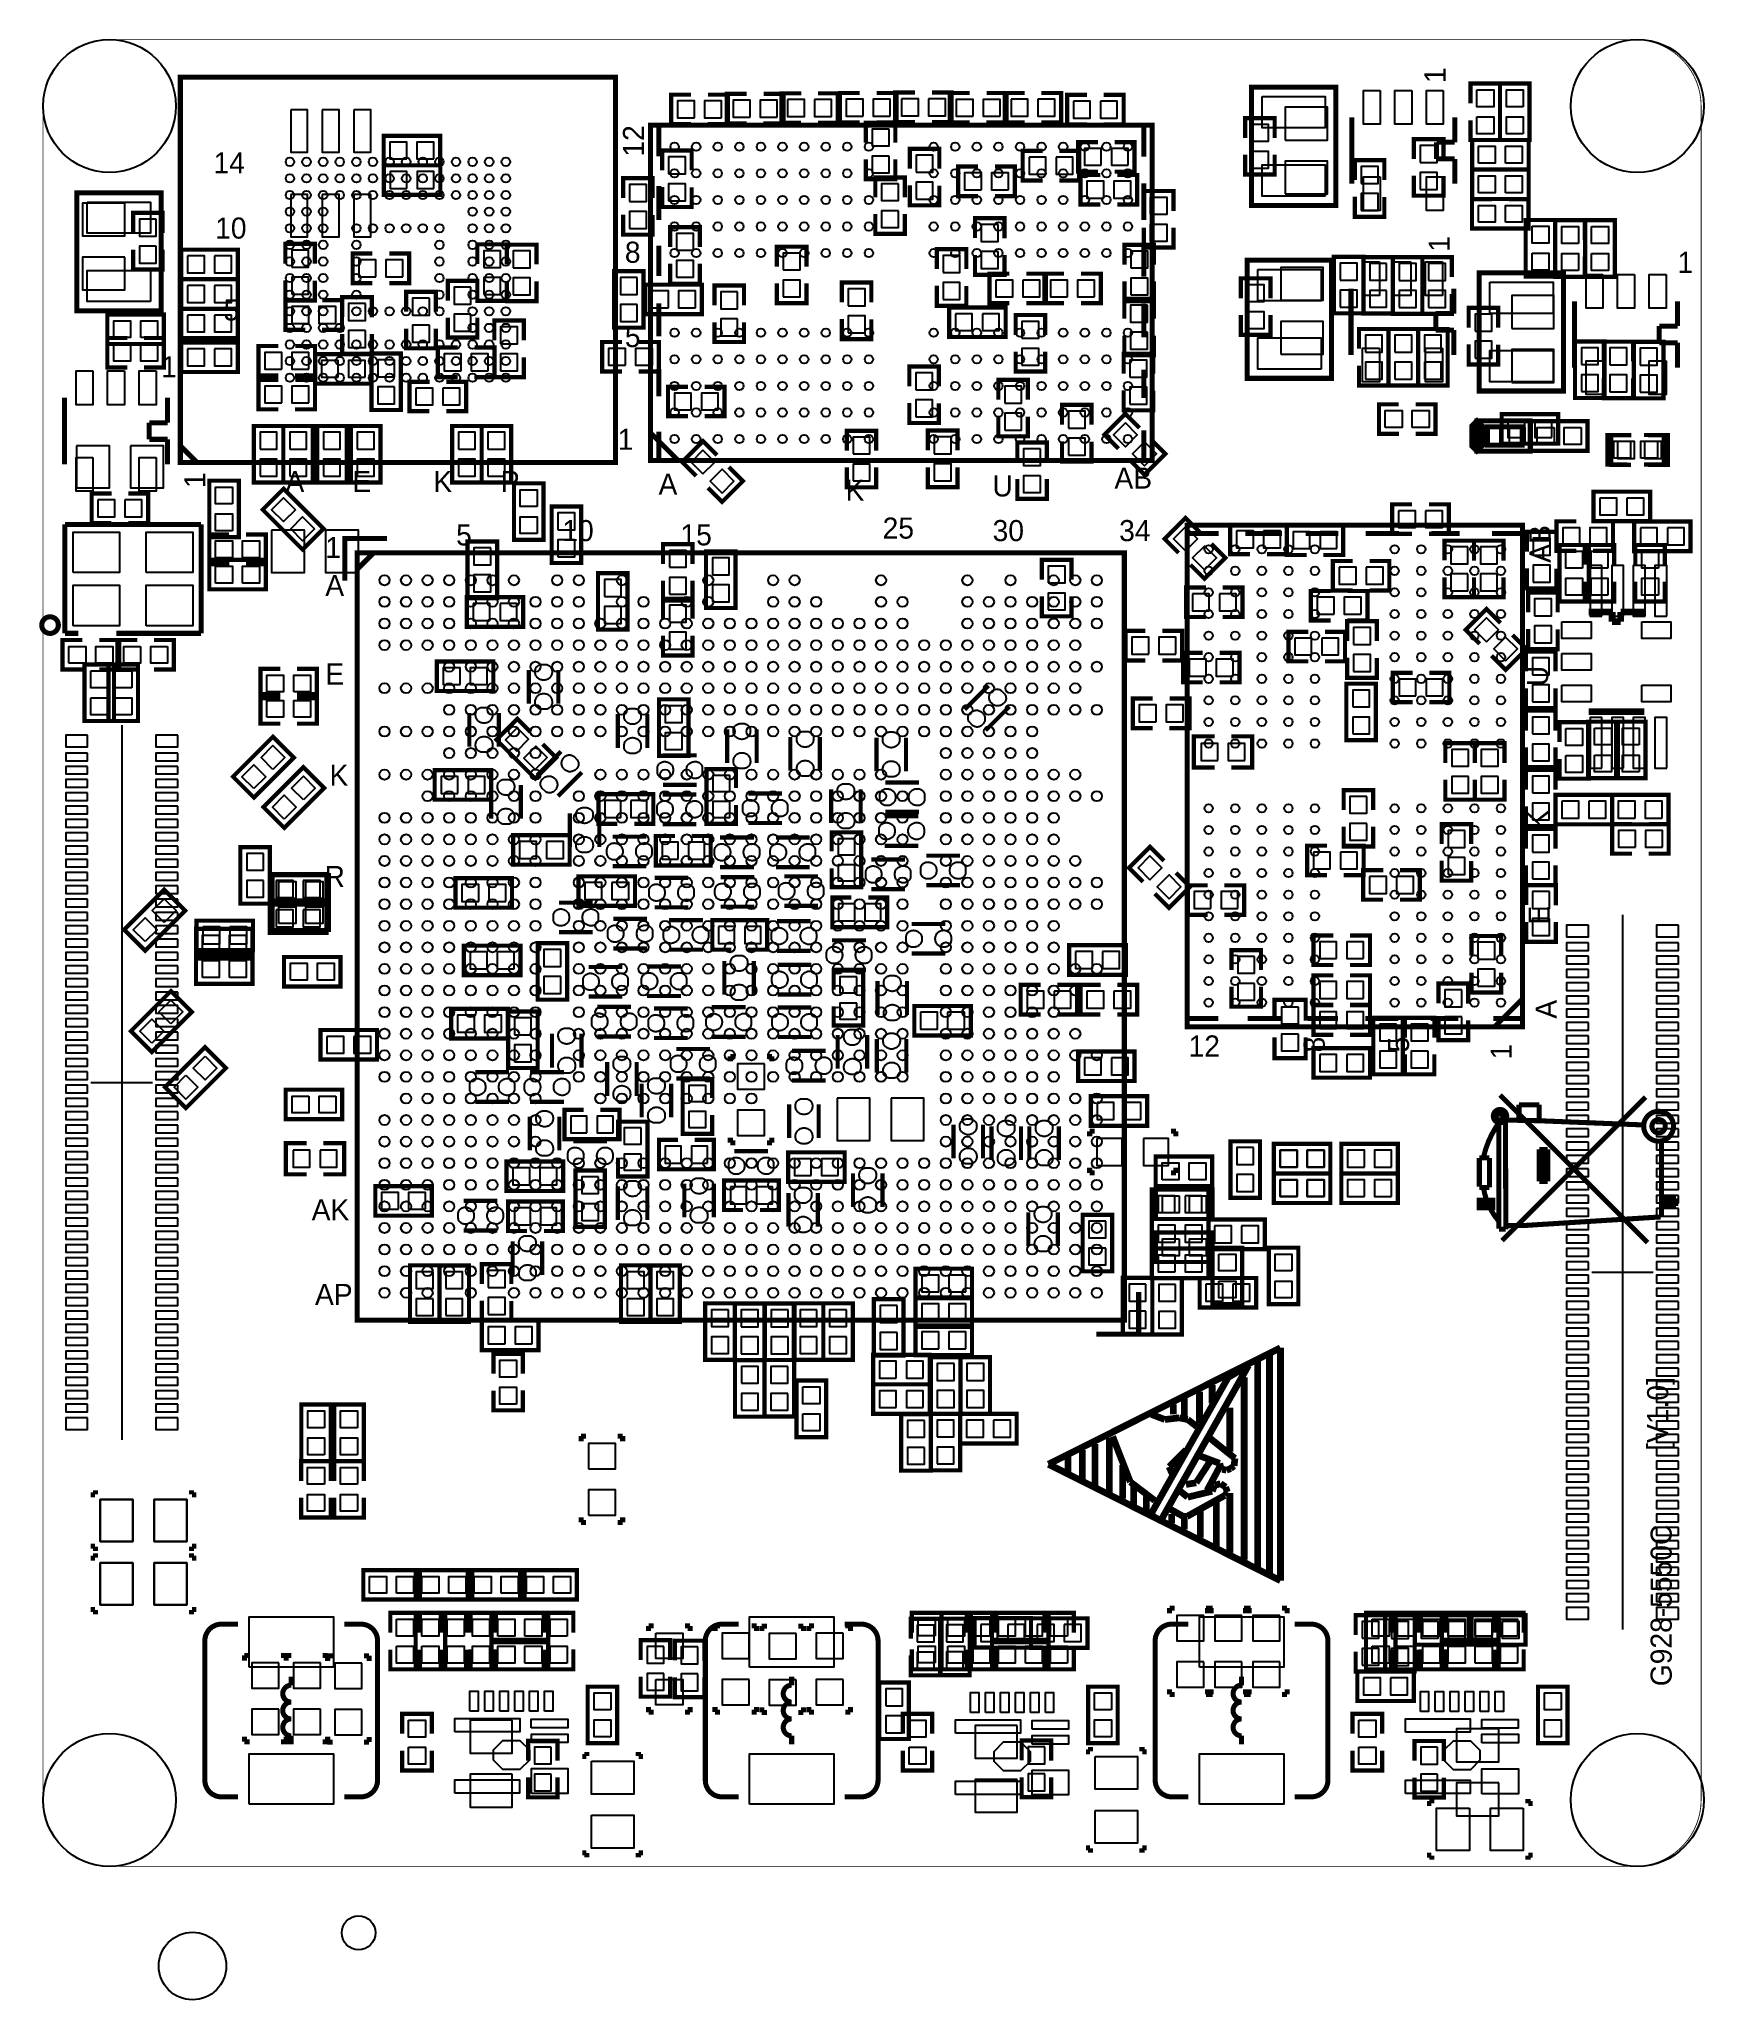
# Model space of a CAD drawing. Extents: x -0.1 to 50, y -4 to 55.
import ezdxf
from ezdxf.enums import TextEntityAlignment as Align

# ---------------------------------------------------------------- set-up
doc = ezdxf.new("R2010")
doc.units = 0
for name, color, linetype in [('BG_OUTLINE', 2, 'CONTINUOUS'), ('BG_SILKSCREEN_TOP', 7, 'CONTINUOUS'), ('PG_ASSEMBLY_BOTTOM', 40, 'CONTINUOUS'), ('PG_ASSEMBLY_TOP', 153, 'CONTINUOUS'), ('PG_SILKSCREEN_TOP', 7, 'CONTINUOUS'), ('PIN_BOTTOM', 242, 'CONTINUOUS'), ('PIN_TOP', 84, 'CONTINUOUS')]:
    doc.layers.add(name, color=color, linetype=linetype)

msp = doc.modelspace()

# ---------------------------------------------------------------- texts
at = {"layer": 'BG_SILKSCREEN_TOP', "width": 1.0004}
for s, p in [('[V1.0]', (48.928782, 12.511532)), ('G928-5550C', (49.0347, 5.424424))]:
    msp.add_text(s, height=0.635, rotation=90, dxfattribs=at).set_placement(p)
at = {"layer": 'PG_SILKSCREEN_TOP', "width": 1.0004}
for p in [(42.223944, 53.692552), (42.350944, 48.612552), (4.885944, 41.500552)]:
    msp.add_text('1', height=0.635, rotation=90, dxfattribs=at).set_placement(p)
for s, p in [('12', (18.093944, 52.422552)), ('8', (38.585648, 24.981154)), ('5', (41.125648, 24.981154)), ('1', (44.21759, 24.766778))]:
    msp.add_text(s, height=0.635, rotation=90, dxfattribs=at).set_placement(p, align=Align.RIGHT)
for s, p in [('14', (5.131562, 50.971704)), ('10', (5.1816, 49.008792)), ('1', (49.208944, 47.977552)), ('5', (5.433568, 46.543722)), ('1', (3.556, 44.831)), ('A', (7.299452, 41.376092)), ('E', (9.312402, 41.376092)), ('K', (11.75258, 41.376092)), ('P', (13.782548, 41.376092))]:
    msp.add_text(s, height=0.635, dxfattribs=at).set_placement(p)
for s, p in [('8', (17.988534, 48.282352)), ('5', (17.988534, 45.742352)), ('1', (17.774158, 42.65041)), ('5', (12.908534, 39.773352)), ('10', (16.578834, 39.900352)), ('15', (20.134834, 39.773352)), ('25', (26.221944, 39.976552)), ('30', (29.532834, 39.900352)), ('34', (33.342834, 39.900352)), ('1', (8.971534, 39.392352)), ('12', (35.433, 24.384))]:
    msp.add_text(s, height=0.635, dxfattribs=at).set_placement(p, align=Align.RIGHT)
for s, p in [('A', (18.814034, 41.297352)), ('AB', (32.823658, 41.48201)), ('K', (24.443944, 41.119552)), ('U', (28.888944, 41.246552)), ('A', (8.781034, 38.249352)), ('E', (8.781034, 35.582352)), ('K', (8.908034, 32.534352)), ('R', (8.781034, 29.486352)), ('AK', (8.654034, 19.453352)), ('AP', (8.754618, 16.903446))]:
    msp.add_text(s, height=0.635, dxfattribs=at).set_placement(p, align=Align.CENTER)
for s, p in [('AB', (45.38599, 39.816278)), ('U', (45.316648, 35.839654)), ('K', (45.316648, 31.521654)), ('E', (45.36059, 28.640278)), ('A', (45.570648, 25.806654))]:
    msp.add_text(s, height=0.635, rotation=90, dxfattribs=at).set_placement(p, align=Align.CENTER)

# ---------------------------------------------------------------- linework, layer by layer
at = {"layer": 'BG_OUTLINE', "const_width": 0.0254}
msp.add_lwpolyline([(0, 1.999996), (0, 52.999894, -0.414214), (1.999996, 54.99989), (47.919894, 54.99989, -0.414214), (49.91989, 52.999894), (49.91989, 1.999996, -0.414214), (47.919894, 0), (1.999996, 0, -0.414214), (0, 1.999996)], format="xyb", dxfattribs=at)
at = {"layer": 'BG_SILKSCREEN_TOP'}
for points, const_width in [([(10.354818, 39.978838), (9.084818, 39.978838), (9.084818, 38.708838)], 0.1524), ([(31.716218, 16.026638), (32.986218, 16.026638), (32.986218, 17.296638)], 0.1524), ([(37.25545, 15.61338), (30.27045, 12.10818)], 0.2032), ([(36.92525, 8.80618), (36.92525, 15.38478)], 0.2032), ([(37.25545, 8.60298), (37.25545, 15.61338)], 0.2032), ([(33.34385, 10.58418), (35.68065, 14.72438)], 0.2032), ([(36.29025, 15.07998), (33.64865, 10.40638)], 0.2032), ([(35.68065, 14.72438), (36.29025, 15.07998)], 0.2032), ([(36.16325, 9.23798), (36.16325, 14.72438)], 0.2032), ([(36.56965, 9.00938), (36.56965, 15.20698)], 0.2032), ([(34.35985, 13.53058), (34.35985, 14.11478)], 0.2032), ([(34.81705, 13.35278), (34.81705, 14.29258)], 0.2032), ([(35.19805, 13.93698), (35.19805, 14.49578)], 0.2032), ([(33.77565, 13.45438), (33.36925, 13.60678)], 0.2032), ([(34.20745, 13.50518), (33.77565, 13.45438)], 0.2032), ([(34.02965, 13.60678), (34.02965, 13.91158)], 0.2032), ([(34.46145, 13.45438), (34.20745, 13.50518)], 0.2032), ([(35.73145, 12.48918), (35.73145, 13.80998)], 0.2032), ([(32.09925, 11.21918), (32.09925, 12.89558)], 0.2032), ([(32.20085, 12.94638), (32.73425, 11.57478)], 0.2032), ([(34.79165, 13.20038), (34.46145, 13.45438)], 0.2032), ([(35.88385, 12.28598), (35.09645, 12.92098)], 0.2032), ([(30.85465, 11.85418), (30.85465, 12.33678)], 0.2032), ([(31.28645, 11.65098), (31.28645, 12.53998)], 0.2032), ([(31.66745, 11.47318), (31.66745, 12.71778)], 0.2032), ([(33.90265, 12.03198), (34.41065, 12.53998)], 0.2032), ([(34.81705, 12.36218), (35.42665, 12.13358)], 0.2032), ([(30.27045, 12.10818), (37.25545, 8.60298)], 0.2032), ([(32.50565, 11.06678), (32.50565, 12.08278)], 0.2032), ([(34.00425, 11.80338), (33.90265, 12.03198)], 0.2032), ([(34.71545, 11.54938), (35.14725, 12.20978)], 0.2032), ([(35.04565, 11.32078), (35.42665, 12.03198)], 0.2032), ([(35.42665, 12.13358), (35.45205, 12.03198)], 0.2032), ([(35.45205, 12.03198), (35.50285, 11.95578)], 0.2032), ([(35.50285, 11.95578), (35.62985, 11.93038)], 0.2032), ([(35.62985, 11.93038), (35.75685, 11.98118)], 0.2032), ([(35.75685, 11.98118), (35.85845, 12.05738)], 0.2032), ([(35.85845, 12.05738), (35.88385, 12.28598)], 0.2032), ([(32.73425, 11.57478), (33.47085, 11.01598)], 0.2032), ([(32.83585, 10.86358), (32.83585, 11.44778)], 0.2032), ([(33.21685, 10.71118), (33.21685, 11.14298)], 0.2032), ([(34.46145, 11.11758), (34.20745, 11.32078)], 0.2032), ([(34.41065, 11.49858), (34.71545, 11.54938)], 0.2032), ([(34.43605, 10.53338), (35.57905, 11.16838)], 0.2032), ([(35.19805, 11.29538), (34.46145, 11.11758)], 0.2032), ([(35.27425, 11.47318), (35.19805, 11.29538)], 0.2032), ([(35.45205, 11.52398), (35.27425, 11.47318)], 0.2032), ([(35.60445, 11.42238), (35.45205, 11.52398)], 0.2032), ([(35.57905, 11.16838), (35.65525, 11.26998)], 0.2032), ([(35.65525, 11.26998), (35.60445, 11.42238)], 0.2032), ([(35.73145, 9.44118), (35.73145, 11.24458)], 0.2032), ([(33.64865, 10.40638), (33.34385, 10.58418)], 0.2032), ([(33.87725, 10.78738), (34.33445, 10.53338)], 0.2032), ([(33.97885, 10.33018), (33.97885, 10.60958)], 0.2032), ([(34.30905, 10.53338), (34.43605, 10.53338)], 0.2032), ([(34.84245, 9.89838), (34.84245, 10.71118)], 0.2032), ([(35.32505, 9.61898), (35.32505, 10.99058)], 0.2032), ([(34.35985, 10.15238), (34.35985, 10.48258)], 0.2032)]:
    msp.add_lwpolyline(points, dxfattribs=dict(at, const_width=const_width))
at = {"layer": 'PG_ASSEMBLY_BOTTOM'}
for points, const_width in [([(19.509994, 53.343302), (18.913094, 53.343302), (18.913094, 52.454302), (19.509994, 52.454302)], 0.127), ([(20.014184, 52.454302), (20.614894, 52.454302), (20.614894, 53.343302), (20.017994, 53.343302)], 0.127), ([(21.186394, 53.368702), (20.589494, 53.368702), (20.589494, 52.479702), (21.186394, 52.479702)], 0.127), ([(21.690584, 52.479702), (22.291294, 52.479702), (22.291294, 53.368702), (21.694394, 53.368702)], 0.127), ([(22.82698, 53.382926), (22.22627, 53.382926), (22.22627, 52.493926), (22.82317, 52.493926)], 0.127), ([(23.33117, 52.493926), (23.92807, 52.493926), (23.92807, 53.382926), (23.33117, 53.382926)], 0.127), ([(24.589994, 53.394102), (23.993094, 53.394102), (23.993094, 52.505102), (24.589994, 52.505102)], 0.127), ([(25.094184, 52.505102), (25.694894, 52.505102), (25.694894, 53.394102), (25.097994, 53.394102)], 0.127), ([(26.25598, 53.408326), (25.65527, 53.408326), (25.65527, 52.519326), (26.25217, 52.519326)], 0.127), ([(26.76017, 52.519326), (27.35707, 52.519326), (27.35707, 53.408326), (26.76017, 53.408326)], 0.127), ([(27.900122, 53.392832), (27.303222, 53.392832), (27.303222, 52.503832), (27.900122, 52.503832)], 0.127), ([(28.404312, 52.503832), (29.005022, 52.503832), (29.005022, 53.392832), (28.408122, 53.392832)], 0.127), ([(29.552392, 53.394102), (28.951682, 53.394102), (28.951682, 52.505102), (29.548582, 52.505102)], 0.127), ([(30.056582, 52.505102), (30.653482, 52.505102), (30.653482, 53.394102), (30.056582, 53.394102)], 0.127), ([(31.431992, 53.337714), (30.831282, 53.337714), (30.831282, 52.448714), (31.428182, 52.448714)], 0.127), ([(31.936182, 52.448714), (32.533082, 52.448714), (32.533082, 53.337714), (31.936182, 53.337714)], 0.127), ([(25.66035, 51.896772), (25.66035, 52.497482), (24.77135, 52.497482), (24.77135, 51.900582)], 0.127), ([(37.080444, 52.041552), (37.080444, 52.638452), (36.191444, 52.638452), (36.191444, 52.041552)], 0.127), ([(10.25398, 52.10556), (10.25398, 51.21656), (11.95578, 51.21656), (11.95578, 52.10556), (10.25398, 52.10556)], 0.127), ([(31.758382, 51.915314), (31.161482, 51.915314), (31.161482, 51.026314), (31.758382, 51.026314)], 0.127), ([(32.262572, 51.026314), (32.863282, 51.026314), (32.863282, 51.915314), (32.266382, 51.915314)], 0.127), ([(42.160444, 51.406552), (42.160444, 52.003452), (41.271444, 52.003452), (41.271444, 51.406552)], 0.127), ([(19.528536, 51.06416), (19.528536, 51.66106), (18.639536, 51.66106), (18.639536, 51.06416)], 0.127), ([(24.77135, 51.392582), (24.77135, 50.795682), (25.66035, 50.795682), (25.66035, 51.392582)], 0.127), ([(26.983182, 51.115214), (26.983182, 51.712114), (26.094182, 51.712114), (26.094182, 51.115214)], 0.127), ([(30.09519, 51.649376), (29.49448, 51.649376), (29.49448, 50.760376), (30.09138, 50.760376)], 0.127), ([(30.59938, 50.760376), (31.19628, 50.760376), (31.19628, 51.649376), (30.59938, 51.649376)], 0.127), ([(36.191444, 51.537362), (36.191444, 50.936652), (37.080444, 50.936652), (37.080444, 51.533552)], 0.127), ([(40.382444, 50.771552), (40.382444, 51.368452), (39.493444, 51.368452), (39.493444, 50.771552)], 0.127), ([(10.258044, 51.216052), (10.258044, 50.327052), (11.959844, 50.327052), (11.959844, 51.216052), (10.258044, 51.216052)], 0.127), ([(18.354294, 50.231802), (18.354294, 50.828702), (17.465294, 50.828702), (17.465294, 50.231802)], 0.127), ([(25.946354, 50.250852), (25.946354, 50.851562), (25.057354, 50.851562), (25.057354, 50.254662)], 0.127), ([(28.151582, 51.178714), (27.554682, 51.178714), (27.554682, 50.289714), (28.151582, 50.289714)], 0.127), ([(28.655772, 50.289714), (29.256482, 50.289714), (29.256482, 51.178714), (28.659582, 51.178714)], 0.127), ([(31.834582, 50.924714), (31.237682, 50.924714), (31.237682, 50.035714), (31.834582, 50.035714)], 0.127), ([(32.338772, 50.035714), (32.939482, 50.035714), (32.939482, 50.924714), (32.342582, 50.924714)], 0.127), ([(41.271444, 50.902362), (41.271444, 50.301652), (42.160444, 50.301652), (42.160444, 50.898552)], 0.127), ([(18.639536, 50.55997), (18.639536, 49.95926), (19.528536, 49.95926), (19.528536, 50.55616)], 0.127), ([(26.094182, 50.611024), (26.094182, 50.010314), (26.983182, 50.010314), (26.983182, 50.607214)], 0.127), ([(34.031682, 49.845214), (34.031682, 50.442114), (33.142682, 50.442114), (33.142682, 49.845214)], 0.127), ([(39.493444, 50.267362), (39.493444, 49.666652), (40.382444, 49.666652), (40.382444, 50.263552)], 0.127), ([(3.600958, 49.182782), (3.600958, 49.783492), (2.711958, 49.783492), (2.711958, 49.186592)], 0.127), ([(17.465294, 49.727612), (17.465294, 49.126902), (18.354294, 49.126902), (18.354294, 49.723802)], 0.127), ([(25.057354, 49.746662), (25.057354, 49.149762), (25.946354, 49.149762), (25.946354, 49.746662)], 0.127), ([(28.946094, 49.021492), (28.946094, 49.622202), (28.057094, 49.622202), (28.057094, 49.025302)], 0.127), ([(19.771614, 48.758602), (19.771614, 49.355502), (18.882614, 49.355502), (18.882614, 48.758602)], 0.127), ([(33.142682, 49.341024), (33.142682, 48.740314), (34.031682, 48.740314), (34.031682, 49.337214)], 0.127), ([(2.711958, 48.678592), (2.711958, 48.081692), (3.600958, 48.081692), (3.600958, 48.678592)], 0.127), ([(5.863844, 47.787052), (5.863844, 48.676052), (4.162044, 48.676052), (4.162044, 47.787052), (5.863844, 47.787052)], 0.127), ([(8.18388, 48.25238), (8.18388, 48.84928), (7.29488, 48.84928), (7.29488, 48.25238)], 0.127), ([(9.918192, 48.557688), (9.321292, 48.557688), (9.321292, 47.668688), (9.918192, 47.668688)], 0.127), ([(10.422382, 47.668688), (11.023092, 47.668688), (11.023092, 48.557688), (10.426192, 48.557688)], 0.127), ([(13.96492, 48.23968), (13.96492, 48.83658), (13.07592, 48.83658), (13.07592, 48.23968)], 0.127), ([(14.855444, 48.231552), (14.855444, 48.828452), (13.966444, 48.828452), (13.966444, 48.231552)], 0.127), ([(22.982682, 48.168814), (22.982682, 48.765714), (22.093682, 48.765714), (22.093682, 48.168814)], 0.127), ([(27.795982, 48.092614), (27.795982, 48.689514), (26.906982, 48.689514), (26.906982, 48.092614)], 0.127), ([(28.057094, 48.517302), (28.057094, 47.920402), (28.946094, 47.920402), (28.946094, 48.517302)], 0.127), ([(33.447482, 48.227234), (33.447482, 48.824134), (32.558482, 48.824134), (32.558482, 48.227234)], 0.127), ([(39.75354, 48.46066), (38.86454, 48.46066), (38.86454, 46.75886), (39.75354, 46.75886), (39.75354, 48.46066)], 0.127), ([(40.64, 47.85233), (40.64, 48.45304), (39.751, 48.45304), (39.751, 47.85614)], 0.127), ([(41.52646, 48.44796), (40.63746, 48.44796), (40.63746, 46.74616), (41.52646, 46.74616), (41.52646, 48.44796)], 0.127), ([(42.414444, 47.850552), (42.414444, 48.447452), (41.525444, 48.447452), (41.525444, 47.850552)], 0.127), ([(5.863844, 46.898052), (5.863844, 47.787052), (4.162044, 47.787052), (4.162044, 46.898052), (5.863844, 46.898052)], 0.127), ([(17.191482, 46.327314), (18.080482, 46.327314), (18.080482, 48.029114), (17.191482, 48.029114), (17.191482, 46.327314)], 0.127), ([(18.882614, 48.254412), (18.882614, 47.653702), (19.771614, 47.653702), (19.771614, 48.250602)], 0.127), ([(29.095192, 47.952914), (28.494482, 47.952914), (28.494482, 47.063914), (29.091382, 47.063914)], 0.127), ([(29.599382, 47.063914), (30.196282, 47.063914), (30.196282, 47.952914), (29.599382, 47.952914)], 0.127), ([(30.742382, 47.952914), (30.145482, 47.952914), (30.145482, 47.063914), (30.742382, 47.063914)], 0.127), ([(31.246572, 47.063914), (31.847282, 47.063914), (31.847282, 47.952914), (31.250382, 47.952914)], 0.127), ([(36.953444, 47.215552), (36.953444, 47.812452), (36.064444, 47.812452), (36.064444, 47.215552)], 0.127), ([(7.29488, 47.74819), (7.29488, 47.14748), (8.18388, 47.14748), (8.18388, 47.74438)], 0.127), ([(9.89584, 46.64329), (9.89584, 47.244), (9.00684, 47.244), (9.00684, 46.6471)], 0.127), ([(11.8237, 46.80585), (11.8237, 47.40656), (10.9347, 47.40656), (10.9347, 46.80966)], 0.127), ([(13.07338, 47.13605), (13.07338, 47.73676), (12.18438, 47.73676), (12.18438, 47.13986)], 0.127), ([(13.07592, 47.73549), (13.07592, 47.13478), (13.96492, 47.13478), (13.96492, 47.73168)], 0.127), ([(13.966444, 47.727362), (13.966444, 47.126652), (14.855444, 47.126652), (14.855444, 47.723552)], 0.127), ([(18.131282, 47.622714), (18.131282, 46.733714), (19.833082, 46.733714), (19.833082, 47.622714), (18.131282, 47.622714)], 0.127), ([(21.103082, 46.996604), (21.103082, 47.597314), (20.214082, 47.597314), (20.214082, 47.000414)], 0.127), ([(22.093682, 47.664624), (22.093682, 47.063914), (22.982682, 47.063914), (22.982682, 47.660814)], 0.127), ([(24.938482, 47.089314), (24.938482, 47.686214), (24.049482, 47.686214), (24.049482, 47.089314)], 0.127), ([(26.906982, 47.588424), (26.906982, 46.987714), (27.795982, 46.987714), (27.795982, 47.584614)], 0.127), ([(33.441894, 46.595792), (33.441894, 47.196502), (32.552894, 47.196502), (32.552894, 46.599602)], 0.127), ([(32.558482, 47.723044), (32.558482, 47.122334), (33.447482, 47.122334), (33.447482, 47.719234)], 0.127), ([(39.751, 47.34814), (39.751, 46.75124), (40.64, 46.75124), (40.64, 47.34814)], 0.127), ([(41.525444, 47.346362), (41.525444, 46.745652), (42.414444, 46.745652), (42.414444, 47.342552)], 0.127), ([(5.863844, 46.009052), (5.863844, 46.898052), (4.162044, 46.898052), (4.162044, 46.009052), (5.863844, 46.009052)], 0.127), ([(7.896098, 47.152814), (7.299198, 47.152814), (7.299198, 46.263814), (7.896098, 46.263814)], 0.127), ([(8.400288, 46.263814), (9.000998, 46.263814), (9.000998, 47.152814), (8.404098, 47.152814)], 0.127), ([(12.18438, 46.63186), (12.18438, 46.03496), (13.07338, 46.03496), (13.07338, 46.63186)], 0.127), ([(24.049482, 46.585124), (24.049482, 45.984414), (24.938482, 45.984414), (24.938482, 46.581314)], 0.127), ([(28.98013, 46.047914), (28.98013, 46.936914), (27.27833, 46.936914), (27.27833, 46.047914), (28.98013, 46.047914)], 0.127), ([(30.170882, 46.111414), (30.170882, 46.708314), (29.281882, 46.708314), (29.281882, 46.111414)], 0.127), ([(36.064444, 46.711362), (36.064444, 46.110652), (36.953444, 46.110652), (36.953444, 46.707552)], 0.127), ([(43.811444, 46.326552), (43.811444, 46.923452), (42.922444, 46.923452), (42.922444, 46.326552)], 0.127), ([(9.00684, 46.1391), (9.00684, 45.5422), (9.89584, 45.5422), (9.89584, 46.1391)], 0.127), ([(10.9347, 46.30166), (10.9347, 45.70476), (11.8237, 45.70476), (11.8237, 46.30166)], 0.127), ([(14.474444, 45.945552), (14.474444, 46.542452), (13.585444, 46.542452), (13.585444, 45.945552)], 0.127), ([(20.214082, 46.492414), (20.214082, 45.895514), (21.103082, 45.895514), (21.103082, 46.492414)], 0.127), ([(32.552894, 46.091602), (32.552894, 45.494702), (33.441894, 45.494702), (33.441894, 46.091602)], 0.127), ([(40.509444, 45.691552), (40.509444, 46.288452), (39.620444, 46.288452), (39.620444, 45.691552)], 0.127), ([(41.398444, 46.288452), (40.509444, 46.288452), (40.509444, 44.586652), (41.398444, 44.586652), (41.398444, 46.288452)], 0.127), ([(42.287444, 46.288452), (41.398444, 46.288452), (41.398444, 44.586652), (42.287444, 44.586652), (42.287444, 46.288452)], 0.127), ([(5.863844, 44.993052), (5.863844, 45.882052), (4.162044, 45.882052), (4.162044, 44.993052), (5.863844, 44.993052)], 0.127), ([(7.083298, 45.77461), (6.486398, 45.77461), (6.486398, 44.88561), (7.083298, 44.88561)], 0.127), ([(7.587488, 44.88561), (8.188198, 44.88561), (8.188198, 45.77461), (7.591298, 45.77461)], 0.127), ([(8.1915, 45.53204), (8.1915, 44.64304), (9.8933, 44.64304), (9.8933, 45.53204), (8.1915, 45.53204)], 0.127), ([(9.88568, 43.84802), (10.77468, 43.84802), (10.77468, 45.54982), (9.88568, 45.54982), (9.88568, 43.84802)], 0.127), ([(12.4841, 45.72762), (11.8872, 45.72762), (11.8872, 44.83862), (12.4841, 44.83862)], 0.127), ([(12.98829, 44.83862), (13.589, 44.83862), (13.589, 45.72762), (12.9921, 45.72762)], 0.127), ([(13.585444, 45.441362), (13.585444, 44.840652), (14.474444, 44.840652), (14.474444, 45.437552)], 0.127), ([(17.432782, 45.895514), (16.835882, 45.895514), (16.835882, 45.006514), (17.432782, 45.006514)], 0.127), ([(17.936972, 45.006514), (18.537682, 45.006514), (18.537682, 45.895514), (17.940782, 45.895514)], 0.127), ([(29.281882, 45.607224), (29.281882, 45.006514), (30.170882, 45.006514), (30.170882, 45.603414)], 0.127), ([(33.422082, 44.943014), (33.422082, 45.539914), (32.533082, 45.539914), (32.533082, 44.943014)], 0.127), ([(42.922444, 45.822362), (42.922444, 45.221652), (43.811444, 45.221652), (43.811444, 45.818552)], 0.127), ([(47.01286, 45.91304), (46.12386, 45.91304), (46.12386, 44.21124), (47.01286, 44.21124), (47.01286, 45.91304)], 0.127), ([(47.874428, 45.310552), (47.874428, 45.907452), (46.985428, 45.907452), (46.985428, 45.310552)], 0.127), ([(48.78578, 45.90034), (47.89678, 45.90034), (47.89678, 44.19854), (48.78578, 44.19854), (48.78578, 45.90034)], 0.127), ([(26.970482, 44.562014), (26.970482, 45.158914), (26.081482, 45.158914), (26.081482, 44.562014)], 0.127), ([(39.620444, 45.187362), (39.620444, 44.586652), (40.509444, 44.586652), (40.509444, 45.183552)], 0.127), ([(46.985428, 44.806362), (46.985428, 44.205652), (47.874428, 44.205652), (47.874428, 44.802552)], 0.127), ([(7.083298, 44.75861), (6.486398, 44.75861), (6.486398, 43.86961), (7.083298, 43.86961)], 0.127), ([(7.587488, 43.86961), (8.188198, 43.86961), (8.188198, 44.75861), (7.591298, 44.75861)], 0.127), ([(11.63574, 44.699682), (11.03503, 44.699682), (11.03503, 43.810682), (11.63193, 43.810682)], 0.127), ([(12.13993, 43.810682), (12.73683, 43.810682), (12.73683, 44.699682), (12.13993, 44.699682)], 0.127), ([(19.413982, 44.549314), (18.817082, 44.549314), (18.817082, 43.660314), (19.413982, 43.660314)], 0.127), ([(19.918172, 43.660314), (20.518882, 43.660314), (20.518882, 44.549314), (19.921982, 44.549314)], 0.127), ([(29.651198, 44.159424), (29.651198, 44.756324), (28.762198, 44.756324), (28.762198, 44.159424)], 0.127), ([(32.533082, 44.438824), (32.533082, 43.838114), (33.422082, 43.838114), (33.422082, 44.435014)], 0.127), ([(26.081482, 44.057824), (26.081482, 43.457114), (26.970482, 43.457114), (26.970482, 44.054014)], 0.127), ([(28.762198, 43.655234), (28.762198, 43.054524), (29.651198, 43.054524), (29.651198, 43.651424)], 0.127), ([(31.567882, 43.406314), (31.567882, 44.003214), (30.678882, 44.003214), (30.678882, 43.406314)], 0.127), ([(33.010348, 43.307254), (32.58566, 43.731942), (31.95701, 43.103292), (32.378904, 42.681398)], 0.127), ([(43.913044, 43.723052), (43.913044, 42.834052), (45.614844, 42.834052), (45.614844, 43.723052), (43.913044, 43.723052)], 0.127), ([(7.23392, 43.36796), (6.34492, 43.36796), (6.34492, 41.66616), (7.23392, 41.66616), (7.23392, 43.36796)], 0.127), ([(8.124444, 43.367452), (7.235444, 43.367452), (7.235444, 41.665652), (8.124444, 41.665652), (8.124444, 43.367452)], 0.127), ([(9.140444, 43.367452), (8.251444, 43.367452), (8.251444, 41.665652), (9.140444, 41.665652), (9.140444, 43.367452)], 0.127), ([(10.156444, 43.367452), (9.267444, 43.367452), (9.267444, 41.665652), (10.156444, 41.665652), (10.156444, 43.367452)], 0.127), ([(13.204444, 43.367452), (12.315444, 43.367452), (12.315444, 41.665652), (13.204444, 41.665652), (13.204444, 43.367452)], 0.127), ([(14.093444, 43.367452), (13.204444, 43.367452), (13.204444, 41.665652), (14.093444, 41.665652), (14.093444, 43.367452)], 0.127), ([(25.085294, 42.626026), (25.085294, 43.222926), (24.196294, 43.222926), (24.196294, 42.626026)], 0.127), ([(27.529282, 42.631614), (27.529282, 43.228514), (26.640282, 43.228514), (26.640282, 42.631614)], 0.127), ([(47.815754, 43.088052), (47.215044, 43.088052), (47.215044, 42.199052), (47.811944, 42.199052)], 0.127), ([(48.319944, 42.199052), (48.916844, 42.199052), (48.916844, 43.088052), (48.319944, 43.088052)], 0.127), ([(20.289012, 42.489374), (19.867118, 42.911268), (19.238468, 42.282618), (19.660362, 41.860724)], 0.127), ([(30.221682, 42.272204), (30.221682, 42.872914), (29.332682, 42.872914), (29.332682, 42.276014)], 0.127), ([(30.678882, 42.902124), (30.678882, 42.301414), (31.567882, 42.301414), (31.567882, 42.898314)], 0.127), ([(32.738314, 42.321988), (33.160208, 41.900094), (33.788858, 42.528744), (33.366964, 42.950638)], 0.127), ([(20.016978, 41.504108), (20.441666, 41.07942), (21.070316, 41.70807), (20.648422, 42.129964)], 0.127), ([(24.196294, 42.121836), (24.196294, 41.521126), (25.085294, 41.521126), (25.085294, 42.118026)], 0.127), ([(26.640282, 42.127424), (26.640282, 41.526714), (27.529282, 41.526714), (27.529282, 42.123614)], 0.127), ([(2.06375, 41.332404), (1.46304, 41.332404), (1.46304, 40.443404), (2.05994, 40.443404)], 0.127), ([(2.56794, 40.443404), (3.16484, 40.443404), (3.16484, 41.332404), (2.56794, 41.332404)], 0.127), ([(29.332682, 41.768014), (29.332682, 41.171114), (30.221682, 41.171114), (30.221682, 41.768014)], 0.127), ([(48.38446, 40.5003), (48.38446, 41.3893), (46.68266, 41.3893), (46.68266, 40.5003), (48.38446, 40.5003)], 0.127), ([(16.200882, 40.942514), (15.311882, 40.942514), (15.311882, 39.240714), (16.200882, 39.240714), (16.200882, 40.942514)], 0.127), ([(41.219628, 41.007538), (40.618918, 41.007538), (40.618918, 40.118538), (41.215818, 40.118538)], 0.127), ([(41.723818, 40.118538), (42.320718, 40.118538), (42.320718, 41.007538), (41.723818, 41.007538)], 0.127), ([(34.814764, 40.175942), (34.39287, 40.597836), (33.76422, 39.969186), (34.186114, 39.547292)], 0.127), ([(36.342828, 40.397938), (35.742118, 40.397938), (35.742118, 39.508938), (36.339018, 39.508938)], 0.127), ([(36.847018, 39.508938), (37.443918, 39.508938), (37.443918, 40.397938), (36.847018, 40.397938)], 0.127), ([(38.040818, 40.372538), (37.443918, 40.372538), (37.443918, 39.483538), (38.040818, 39.483538)], 0.127), ([(38.545008, 39.483538), (39.145718, 39.483538), (39.145718, 40.372538), (38.548818, 40.372538)], 0.127), ([(45.563282, 39.583614), (45.563282, 40.180514), (44.674282, 40.180514), (44.674282, 39.583614)], 0.127), ([(46.16196, 40.49522), (45.56506, 40.49522), (45.56506, 39.60622), (46.16196, 39.60622)], 0.127), ([(46.66615, 39.60622), (47.26686, 39.60622), (47.26686, 40.49522), (46.66996, 40.49522)], 0.127), ([(49.602898, 39.601648), (49.602898, 40.490648), (47.901098, 40.490648), (47.901098, 39.601648), (49.602898, 39.601648)], 0.127), ([(12.781534, 38.185852), (13.670534, 38.185852), (13.670534, 39.887652), (12.781534, 39.887652), (12.781534, 38.185852)], 0.127), ([(19.554444, 39.214552), (19.554444, 39.811452), (18.665444, 39.811452), (18.665444, 39.214552)], 0.127), ([(20.849082, 39.589202), (19.960082, 39.589202), (19.960082, 37.887402), (20.849082, 37.887402), (20.849082, 39.589202)], 0.127), ([(34.54273, 39.190676), (34.967418, 38.765988), (35.596068, 39.394638), (35.174174, 39.816532)], 0.127), ([(43.082718, 39.314628), (43.082718, 39.915338), (42.193718, 39.915338), (42.193718, 39.318438)], 0.127), ([(43.971718, 39.314628), (43.971718, 39.915338), (43.082718, 39.915338), (43.082718, 39.318438)], 0.127), ([(17.597882, 38.935914), (16.708882, 38.935914), (16.708882, 37.234114), (17.597882, 37.234114), (17.597882, 38.935914)], 0.127), ([(30.9626, 38.74262), (30.9626, 39.33952), (30.0736, 39.33952), (30.0736, 38.74262)], 0.127), ([(39.432992, 39.304214), (38.832282, 39.304214), (38.832282, 38.415214), (39.429182, 38.415214)], 0.127), ([(39.937182, 38.415214), (40.534082, 38.415214), (40.534082, 39.304214), (39.937182, 39.304214)], 0.127), ([(44.674282, 39.079424), (44.674282, 38.478714), (45.563282, 38.478714), (45.563282, 39.075614)], 0.127), ([(18.665444, 38.710362), (18.665444, 38.109652), (19.554444, 38.109652), (19.554444, 38.706552)], 0.127), ([(35.013392, 38.504114), (34.412682, 38.504114), (34.412682, 37.615114), (35.009582, 37.615114)], 0.127), ([(35.517582, 37.615114), (36.114482, 37.615114), (36.114482, 38.504114), (35.517582, 38.504114)], 0.127), ([(38.768782, 38.399466), (38.171882, 38.399466), (38.171882, 37.510466), (38.768782, 37.510466)], 0.127), ([(39.272972, 37.510466), (39.873682, 37.510466), (39.873682, 38.399466), (39.276782, 38.399466)], 0.127), ([(42.193718, 38.810438), (42.193718, 38.213538), (43.082718, 38.213538), (43.082718, 38.810438)], 0.127), ([(43.082718, 38.810438), (43.082718, 38.213538), (43.971718, 38.213538), (43.971718, 38.810438)], 0.127), ([(45.601382, 37.754814), (45.601382, 38.351714), (44.712382, 38.351714), (44.712382, 37.754814)], 0.127), ([(14.457934, 37.322252), (14.457934, 38.211252), (12.756134, 38.211252), (12.756134, 37.322252), (14.457934, 37.322252)], 0.127), ([(19.554444, 37.563552), (19.554444, 38.160452), (18.665444, 38.160452), (18.665444, 37.563552)], 0.127), ([(30.0736, 38.23843), (30.0736, 37.63772), (30.9626, 37.63772), (30.9626, 38.23462)], 0.127), ([(43.881802, 37.436044), (43.459908, 37.857938), (42.831258, 37.229288), (43.253152, 36.807394)], 0.127), ([(33.189418, 37.197538), (32.592518, 37.197538), (32.592518, 36.308538), (33.189418, 36.308538)], 0.127), ([(33.693608, 36.308538), (34.294318, 36.308538), (34.294318, 37.197538), (33.697418, 37.197538)], 0.127), ([(38.095428, 37.172138), (37.494718, 37.172138), (37.494718, 36.283138), (38.091618, 36.283138)], 0.127), ([(38.599618, 36.283138), (39.196518, 36.283138), (39.196518, 37.172138), (38.599618, 37.172138)], 0.127), ([(40.153082, 36.891722), (40.153082, 37.488622), (39.264082, 37.488622), (39.264082, 36.891722)], 0.127), ([(44.712382, 37.250624), (44.712382, 36.649914), (45.601382, 36.649914), (45.601382, 37.246814)], 0.127), ([(18.665444, 37.059362), (18.665444, 36.458652), (19.554444, 36.458652), (19.554444, 37.055552)], 0.127), ([(34.916618, 36.537138), (34.319718, 36.537138), (34.319718, 35.648138), (34.916618, 35.648138)], 0.127), ([(35.420808, 35.648138), (36.021518, 35.648138), (36.021518, 36.537138), (35.424618, 36.537138)], 0.127), ([(43.609768, 36.450778), (44.034456, 36.02609), (44.663106, 36.65474), (44.241212, 37.076634)], 0.127), ([(45.537882, 35.976814), (45.537882, 36.573714), (44.648882, 36.573714), (44.648882, 35.976814)], 0.127), ([(11.855196, 36.278566), (11.855196, 35.389566), (13.556996, 35.389566), (13.556996, 36.278566), (11.855196, 36.278566)], 0.127), ([(14.626336, 36.02228), (14.626336, 35.00628)], 0.127), ([(15.515336, 35.00628), (15.515336, 36.02228)], 0.127), ([(39.264082, 36.387532), (39.264082, 35.786822), (40.153082, 35.786822), (40.153082, 36.383722)], 0.127), ([(28.465526, 35.547808), (27.74696, 34.829242)], 0.127), ([(40.127682, 35.608514), (39.238682, 35.608514), (39.238682, 33.906714), (40.127682, 33.906714), (40.127682, 35.608514)], 0.127), ([(41.232582, 35.938714), (40.635682, 35.938714), (40.635682, 35.049714), (41.232582, 35.049714)], 0.127), ([(41.736772, 35.049714), (42.337482, 35.049714), (42.337482, 35.938714), (41.740582, 35.938714)], 0.127), ([(44.648882, 35.472624), (44.648882, 34.871914), (45.537882, 34.871914), (45.537882, 35.468814)], 0.127), ([(18.54327, 33.434528), (19.43227, 33.434528), (19.43227, 35.136328), (18.54327, 35.136328), (18.54327, 33.434528)], 0.127), ([(28.37561, 34.200592), (29.094176, 34.919158)], 0.127), ([(33.409128, 35.160712), (32.812228, 35.160712), (32.812228, 34.271712), (33.409128, 34.271712)], 0.127), ([(33.913318, 34.271712), (34.514028, 34.271712), (34.514028, 35.160712), (33.917128, 35.160712)], 0.127), ([(45.537882, 34.198814), (45.537882, 34.795714), (44.648882, 34.795714), (44.648882, 34.198814)], 0.127), ([(12.833096, 34.72688), (12.833096, 33.71088)], 0.127), ([(14.681454, 34.145982), (14.27734, 34.550096), (13.64869, 33.921446), (14.816328, 32.753808), (15.444978, 33.382458), (15.040864, 33.786572)], 0.127), ([(13.722096, 33.71088), (13.722096, 34.72688)], 0.127), ([(17.302734, 34.693352), (17.302734, 33.677352)], 0.127), ([(18.191734, 33.677352), (18.191734, 34.693352)], 0.127), ([(20.595082, 34.239454), (20.595082, 33.223454)], 0.127), ([(21.484082, 33.223454), (21.484082, 34.239454)], 0.127), ([(22.500082, 34.005774), (22.500082, 32.989774)], 0.127), ([(23.389082, 32.989774), (23.389082, 34.005774)], 0.127), ([(25.090882, 33.988248), (25.090882, 32.972248)], 0.127), ([(25.979882, 32.972248), (25.979882, 33.988248)], 0.127), ([(35.272218, 34.022538), (34.649918, 34.022538), (34.649918, 33.082738), (35.272218, 33.082738)], 0.127), ([(35.776408, 33.082738), (36.402518, 33.082738), (36.402518, 34.022538), (35.780218, 34.022538)], 0.127), ([(43.108118, 33.218628), (43.108118, 33.819338), (42.219118, 33.819338), (42.219118, 33.222438)], 0.127), ([(43.997118, 33.218628), (43.997118, 33.819338), (43.108118, 33.819338), (43.108118, 33.222438)], 0.127), ([(44.648882, 33.694624), (44.648882, 33.093914), (45.537882, 33.093914), (45.537882, 33.690814)], 0.127), ([(11.790934, 33.004252), (11.790934, 32.115252), (13.492734, 32.115252), (13.492734, 33.004252), (11.790934, 33.004252)], 0.127), ([(15.594076, 33.5661), (14.87551, 32.847534)], 0.127), ([(19.679666, 33.453324), (18.663666, 33.453324)], 0.127), ([(20.863814, 32.466026), (20.863814, 33.037526), (19.974814, 33.037526), (19.974814, 31.386526), (20.863814, 31.386526), (20.863814, 31.958026)], 0.127), ([(45.537882, 32.420814), (45.537882, 33.017714), (44.648882, 33.017714), (44.648882, 32.420814)], 0.127), ([(13.492734, 32.559752), (13.492734, 31.543752)], 0.127), ([(14.381734, 31.543752), (14.381734, 32.559752)], 0.127), ([(15.50416, 32.218884), (16.222726, 32.93745)], 0.127), ([(18.663666, 32.564324), (19.679666, 32.564324)], 0.127), ([(23.726648, 32.430466), (23.726648, 31.414466)], 0.127), ([(24.615648, 31.414466), (24.615648, 32.430466)], 0.127), ([(26.373582, 32.636714), (25.357582, 32.636714)], 0.127), ([(40.045894, 31.804864), (40.045894, 32.405574), (39.156894, 32.405574), (39.156894, 31.808674)], 0.127), ([(42.219118, 32.714438), (42.219118, 32.117538), (43.108118, 32.117538), (43.108118, 32.714438)], 0.127), ([(43.108118, 32.714438), (43.108118, 32.117538), (43.997118, 32.117538), (43.997118, 32.714438)], 0.127), ([(17.801336, 31.390336), (18.372836, 31.390336), (18.372836, 32.279336), (16.721836, 32.279336), (16.721836, 31.390336), (17.293336, 31.390336)], 0.127), ([(19.671284, 32.270954), (18.655284, 32.270954)], 0.127), ([(22.250146, 32.30499), (21.234146, 32.30499)], 0.127), ([(44.648882, 31.916624), (44.648882, 31.315914), (45.537882, 31.315914), (45.537882, 31.912814)], 0.127), ([(47.23892, 31.37408), (47.23892, 32.26308), (45.53712, 32.26308), (45.53712, 31.37408), (47.23892, 31.37408)], 0.127), ([(47.23638, 32.26308), (47.23638, 31.37408), (48.93818, 31.37408), (48.93818, 32.26308), (47.23638, 32.26308)], 0.127), ([(15.858236, 31.709868), (15.858236, 30.693868)], 0.127), ([(16.747236, 30.693868), (16.747236, 31.709868)], 0.127), ([(18.655284, 31.381954), (19.671284, 31.381954)], 0.127), ([(21.234146, 31.41599), (22.250146, 31.41599)], 0.127), ([(26.35504, 31.617412), (25.33904, 31.617412)], 0.127), ([(25.357582, 31.747714), (26.373582, 31.747714)], 0.127), ([(39.156894, 31.300674), (39.156894, 30.703774), (40.045894, 30.703774), (40.045894, 31.300674)], 0.127), ([(42.998644, 30.78226), (42.998644, 31.37916), (42.109644, 31.37916), (42.109644, 30.78226)], 0.127), ([(45.537882, 30.642814), (45.537882, 31.239714), (44.648882, 31.239714), (44.648882, 30.642814)], 0.127), ([(47.83836, 31.3817), (47.24146, 31.3817), (47.24146, 30.4927), (47.83836, 30.4927)], 0.127), ([(48.34255, 30.4927), (48.94326, 30.4927), (48.94326, 31.3817), (48.34636, 31.3817)], 0.127), ([(5.94106, 28.98648), (6.83006, 28.98648), (6.83006, 30.68828), (5.94106, 30.68828), (5.94106, 28.98648)], 0.127), ([(15.854934, 30.159452), (15.854934, 31.048452), (14.153134, 31.048452), (14.153134, 30.159452), (15.854934, 30.159452)], 0.127), ([(18.161762, 31.002224), (17.145762, 31.002224)], 0.127), ([(19.021552, 31.024068), (18.450052, 31.024068), (18.450052, 30.135068), (20.101052, 30.135068), (20.101052, 31.024068), (19.529552, 31.024068)], 0.127), ([(21.401024, 30.976824), (20.385024, 30.976824)], 0.127), ([(23.079964, 30.976824), (22.063964, 30.976824)], 0.127), ([(23.743158, 30.052772), (23.743158, 29.481272), (24.632158, 29.481272), (24.632158, 31.132272), (23.743158, 31.132272), (23.743158, 30.560772)], 0.127), ([(25.33904, 30.728412), (26.35504, 30.728412)], 0.127), ([(33.747202, 30.273244), (33.325308, 30.695138), (32.696658, 30.066488), (33.118552, 29.644594)], 0.127), ([(38.658292, 30.731714), (38.057582, 30.731714), (38.057582, 29.842714), (38.654482, 29.842714)], 0.127), ([(39.162482, 29.842714), (39.759382, 29.842714), (39.759382, 30.731714), (39.162482, 30.731714)], 0.127), ([(17.145762, 30.113224), (18.161762, 30.113224)], 0.127), ([(20.385024, 30.087824), (21.401024, 30.087824)], 0.127), ([(22.063964, 30.087824), (23.079964, 30.087824)], 0.127), ([(25.951434, 30.31236), (24.935434, 30.31236)], 0.127), ([(27.608022, 30.4292), (26.592022, 30.4292)], 0.127), ([(42.109644, 30.27807), (42.109644, 29.67736), (42.998644, 29.67736), (42.998644, 30.27426)], 0.127), ([(44.648882, 30.138624), (44.648882, 29.537914), (45.537882, 29.537914), (45.537882, 30.134814)], 0.127), ([(8.5344, 28.98394), (8.5344, 29.87294), (6.8326, 29.87294), (6.8326, 28.98394), (8.5344, 28.98394)], 0.127), ([(12.417044, 29.753052), (12.417044, 28.864052), (14.118844, 28.864052), (14.118844, 29.753052), (12.417044, 29.753052)], 0.127), ([(17.822926, 28.920694), (17.822926, 29.809694), (16.121126, 29.809694), (16.121126, 28.920694), (17.822926, 28.920694)], 0.127), ([(19.428714, 29.763466), (18.412714, 29.763466)], 0.127), ([(21.41347, 29.785564), (20.39747, 29.785564)], 0.127), ([(23.331424, 29.808424), (22.315424, 29.808424)], 0.127), ([(26.592022, 29.5402), (27.608022, 29.5402)], 0.127), ([(33.475168, 29.287978), (33.899856, 28.86329), (34.528506, 29.49194), (34.106612, 29.913834)], 0.127), ([(35.060382, 29.537914), (34.463482, 29.537914), (34.463482, 28.648914), (35.060382, 28.648914)], 0.127), ([(35.564572, 28.648914), (36.165282, 28.648914), (36.165282, 29.537914), (35.568382, 29.537914)], 0.127), ([(40.347392, 29.995114), (39.746682, 29.995114), (39.746682, 29.106114), (40.343582, 29.106114)], 0.127), ([(40.851582, 29.106114), (41.448482, 29.106114), (41.448482, 29.995114), (40.851582, 29.995114)], 0.127), ([(45.5422, 28.93949), (45.5422, 29.5402), (44.6532, 29.5402), (44.6532, 28.9433)], 0.127), ([(8.530844, 28.102052), (8.530844, 28.991052), (6.829044, 28.991052), (6.829044, 28.102052), (8.530844, 28.102052)], 0.127), ([(16.548862, 29.016452), (15.532862, 29.016452)], 0.127), ([(18.412714, 28.874466), (19.428714, 28.874466)], 0.127), ([(20.39747, 28.896564), (21.41347, 28.896564)], 0.127), ([(22.315424, 28.919424), (23.331424, 28.919424)], 0.127), ([(24.334216, 29.169106), (23.762716, 29.169106), (23.762716, 28.280106), (25.413716, 28.280106), (25.413716, 29.169106), (24.842216, 29.169106)], 0.127), ([(24.935434, 29.42336), (25.951434, 29.42336)], 0.127), ([(6.32079, 27.585162), (6.32079, 28.474162), (4.61899, 28.474162), (4.61899, 27.585162), (6.32079, 27.585162)], 0.127), ([(18.183352, 28.527756), (17.167352, 28.527756)], 0.127), ([(19.864578, 28.488894), (18.848578, 28.488894)], 0.127), ([(21.228558, 27.599894), (21.800058, 27.599894), (21.800058, 28.488894), (20.149058, 28.488894), (20.149058, 27.599894), (20.720558, 27.599894)], 0.127), ([(23.113746, 28.456128), (22.097746, 28.456128)], 0.127), ([(27.169618, 28.372816), (26.153618, 28.372816)], 0.127), ([(44.6532, 28.4353), (44.6532, 27.8384), (45.5422, 27.8384), (45.5422, 28.4353)], 0.127), ([(12.671044, 27.721052), (12.671044, 26.832052), (14.372844, 26.832052), (14.372844, 27.721052), (12.671044, 27.721052)], 0.127), ([(14.889734, 26.095452), (15.778734, 26.095452), (15.778734, 27.797252), (14.889734, 27.797252), (14.889734, 26.095452)], 0.127), ([(15.532862, 28.127452), (16.548862, 28.127452)], 0.127), ([(24.772874, 27.880818), (23.756874, 27.880818)], 0.127), ([(32.596582, 26.845514), (32.596582, 27.734514), (30.894782, 27.734514), (30.894782, 26.845514), (32.596582, 26.845514)], 0.127), ([(38.844982, 28.0289), (38.248082, 28.0289), (38.248082, 27.1399), (38.844982, 27.1399)], 0.127), ([(39.349172, 27.1399), (39.949882, 27.1399), (39.949882, 28.0289), (39.352982, 28.0289)], 0.127), ([(43.897296, 27.41549), (43.897296, 28.01239), (43.008296, 28.01239), (43.008296, 27.41549)], 0.127), ([(17.167352, 27.638756), (18.183352, 27.638756)], 0.127), ([(19.20367, 27.095196), (18.18767, 27.095196)], 0.127), ([(18.848578, 27.599894), (19.864578, 27.599894)], 0.127), ([(20.51177, 27.259788), (20.51177, 26.243788)], 0.127), ([(21.40077, 26.243788), (21.40077, 27.259788)], 0.127), ([(22.097746, 27.567128), (23.113746, 27.567128)], 0.127), ([(23.128224, 27.141424), (22.112224, 27.141424)], 0.127), ([(26.153618, 27.483816), (27.169618, 27.483816)], 0.127), ([(36.667694, 26.986992), (36.667694, 27.587702), (35.778694, 27.587702), (35.778694, 26.990802)], 0.127), ([(17.441672, 27.079956), (16.425672, 27.079956)], 0.127), ([(23.756874, 26.991818), (24.772874, 26.991818)], 0.127), ([(23.802848, 25.89149), (23.802848, 25.31999), (24.691848, 25.31999), (24.691848, 26.97099), (23.802848, 26.97099), (23.802848, 26.39949)], 0.127), ([(25.123648, 26.653236), (25.123648, 25.637236)], 0.127), ([(26.012648, 25.637236), (26.012648, 26.653236)], 0.127), ([(30.034992, 26.540714), (29.434282, 26.540714), (29.434282, 25.651714), (30.031182, 25.651714)], 0.127), ([(30.539182, 25.651714), (31.136082, 25.651714), (31.136082, 26.540714), (30.539182, 26.540714)], 0.127), ([(31.838392, 26.540714), (31.237682, 26.540714), (31.237682, 25.651714), (31.834582, 25.651714)], 0.127), ([(32.342582, 25.651714), (32.939482, 25.651714), (32.939482, 26.540714), (32.342582, 26.540714)], 0.127), ([(38.844982, 26.828242), (38.248082, 26.828242), (38.248082, 25.939242), (38.844982, 25.939242)], 0.127), ([(39.349172, 25.939242), (39.949882, 25.939242), (39.949882, 26.828242), (39.352982, 26.828242)], 0.127), ([(42.904918, 25.979628), (42.904918, 26.580338), (42.015918, 26.580338), (42.015918, 25.983438)], 0.127), ([(43.008296, 26.9113), (43.008296, 26.31059), (43.897296, 26.31059), (43.897296, 26.90749)], 0.127), ([(16.425672, 26.190956), (17.441672, 26.190956)], 0.127), ([(18.18767, 26.206196), (19.20367, 26.206196)], 0.127), ([(22.112224, 26.252424), (23.128224, 26.252424)], 0.127), ([(35.778694, 26.482802), (35.778694, 25.885902), (36.667694, 25.885902), (36.667694, 26.482802)], 0.127), ([(38.013894, 25.462992), (38.013894, 26.089102), (37.074094, 26.089102), (37.074094, 25.466802)], 0.127), ([(38.844982, 25.923494), (38.248082, 25.923494), (38.248082, 25.034494), (38.844982, 25.034494)], 0.127), ([(39.349172, 25.034494), (39.949882, 25.034494), (39.949882, 25.923494), (39.352982, 25.923494)], 0.127), ([(12.290044, 25.816052), (12.290044, 24.927052), (13.991844, 24.927052), (13.991844, 25.816052), (12.290044, 25.816052)], 0.127), ([(14.889734, 25.739852), (14.000734, 25.739852), (14.000734, 24.038052), (14.889734, 24.038052), (14.889734, 25.739852)], 0.127), ([(17.701514, 25.877266), (16.685514, 25.877266)], 0.127), ([(19.408394, 25.830784), (18.392394, 25.830784)], 0.127), ([(21.150834, 25.866852), (20.134834, 25.866852)], 0.127), ([(23.131272, 25.860756), (22.115272, 25.860756)], 0.127), ([(27.933396, 25.01646), (27.933396, 25.90546), (26.231596, 25.90546), (26.231596, 25.01646), (27.933396, 25.01646)], 0.127), ([(40.051482, 23.848314), (40.940482, 23.848314), (40.940482, 25.550114), (40.051482, 25.550114), (40.051482, 23.848314)], 0.127), ([(41.888918, 24.949404), (41.888918, 25.550114), (40.999918, 25.550114), (40.999918, 24.953214)], 0.127), ([(42.015918, 25.475438), (42.015918, 24.878538), (42.904918, 24.878538), (42.904918, 25.475438)], 0.127), ([(10.054844, 24.292052), (10.054844, 25.181052), (8.353044, 25.181052), (8.353044, 24.292052), (10.054844, 24.292052)], 0.127), ([(15.321534, 25.06726), (15.321534, 24.05126)], 0.127), ([(16.210534, 24.05126), (16.210534, 25.06726)], 0.127), ([(16.685514, 24.988266), (17.701514, 24.988266)], 0.127), ([(18.392394, 24.941784), (19.408394, 24.941784)], 0.127), ([(20.134834, 24.977852), (21.150834, 24.977852)], 0.127), ([(22.115272, 24.971756), (23.131272, 24.971756)], 0.127), ([(23.922482, 25.029414), (23.922482, 24.013414)], 0.127), ([(24.811482, 24.013414), (24.811482, 25.029414)], 0.127), ([(25.102058, 24.91486), (25.102058, 23.89886)], 0.127), ([(25.991058, 23.89886), (25.991058, 24.91486)], 0.127), ([(37.074094, 24.958802), (37.074094, 24.336502), (38.013894, 24.336502), (38.013894, 24.958802)], 0.127), ([(16.982186, 24.21509), (16.982186, 23.19909)], 0.127), ([(17.871186, 23.19909), (17.871186, 24.21509)], 0.127), ([(20.081748, 24.609044), (19.065748, 24.609044)], 0.127), ([(20.692618, 24.386794), (20.692618, 24.234394)], 0.1524), ([(20.845018, 24.386794), (20.692618, 24.386794)], 0.1524), ([(21.79193, 24.386794), (21.94433, 24.386794)], 0.1524), ([(21.94433, 24.386794), (21.94433, 24.234394)], 0.1524), ([(23.567136, 24.551894), (22.551136, 24.551894)], 0.127), ([(32.863282, 23.645114), (32.863282, 24.534114), (31.161482, 24.534114), (31.161482, 23.645114), (32.863282, 23.645114)], 0.127), ([(39.949882, 23.746714), (39.949882, 24.635714), (38.248082, 24.635714), (38.248082, 23.746714), (39.949882, 23.746714)], 0.127), ([(40.999918, 24.445214), (40.999918, 23.848314), (41.888918, 23.848314), (41.888918, 24.445214)], 0.127), ([(14.029944, 23.911052), (13.013944, 23.911052)], 0.127), ([(15.680944, 23.911052), (14.664944, 23.911052)], 0.127), ([(18.023586, 23.566374), (18.023586, 22.550374)], 0.127), ([(18.912586, 22.550374), (18.912586, 23.566374)], 0.127), ([(19.065748, 23.720044), (20.081748, 23.720044)], 0.127), ([(20.145248, 23.13305), (20.145248, 23.70455), (19.256248, 23.70455), (19.256248, 22.05355), (20.145248, 22.05355), (20.145248, 22.62505)], 0.127), ([(22.551136, 23.662894), (23.567136, 23.662894)], 0.127), ([(13.013944, 23.022052), (14.029944, 23.022052)], 0.127), ([(14.664944, 23.022052), (15.680944, 23.022052)], 0.127), ([(33.244282, 22.298914), (33.244282, 23.187914), (31.542482, 23.187914), (31.542482, 22.298914), (33.244282, 22.298914)], 0.127), ([(14.656308, 22.575774), (14.656308, 21.559774)], 0.127), ([(15.545308, 21.559774), (15.545308, 22.575774)], 0.127), ([(16.274034, 22.78126), (15.702534, 22.78126), (15.702534, 21.89226), (17.353534, 21.89226), (17.353534, 22.78126), (16.782034, 22.78126)], 0.127), ([(17.30883, 21.342858), (17.30883, 20.771358), (18.19783, 20.771358), (18.19783, 22.422358), (17.30883, 22.422358), (17.30883, 21.850858)], 0.127), ([(22.464014, 22.943566), (22.464014, 21.927566)], 0.127), ([(23.353014, 21.927566), (23.353014, 22.943566)], 0.127), ([(7.937754, 21.777452), (7.311644, 21.777452), (7.311644, 20.837652), (7.933944, 20.837652)], 0.127), ([(8.441944, 20.837652), (9.064244, 20.837652), (9.064244, 21.777452), (8.441944, 21.777452)], 0.127), ([(16.983202, 21.837904), (15.967202, 21.837904)], 0.127), ([(19.115024, 21.874734), (18.543524, 21.874734), (18.543524, 20.985734), (20.194524, 20.985734), (20.194524, 21.874734), (19.623024, 21.874734)], 0.127), ([(20.692618, 21.788882), (20.692618, 21.941282)], 0.1524), ([(20.845018, 21.788882), (20.692618, 21.788882)], 0.1524), ([(21.79193, 21.788882), (21.94433, 21.788882)], 0.1524), ([(21.94433, 21.788882), (21.94433, 21.941282)], 0.1524), ([(27.409648, 22.33549), (27.409648, 21.31949)], 0.127), ([(28.298648, 21.31949), (28.298648, 22.33549)], 0.127), ([(28.552648, 22.28469), (28.552648, 21.26869)], 0.127), ([(29.441648, 21.26869), (29.441648, 22.28469)], 0.127), ([(29.695648, 22.28469), (29.695648, 21.26869)], 0.127), ([(30.584648, 21.26869), (30.584648, 22.28469)], 0.127), ([(31.510224, 22.132036), (31.662624, 22.132036)], 0.1524), ([(31.510224, 21.979636), (31.510224, 22.132036)], 0.1524), ([(34.108136, 22.132036), (33.955736, 22.132036)], 0.1524), ([(34.108136, 21.979636), (34.108136, 22.132036)], 0.1524), ([(35.748468, 20.1295), (36.637468, 20.1295), (36.637468, 21.8313), (35.748468, 21.8313), (35.748468, 20.1295)], 0.127), ([(15.656814, 20.333716), (15.656814, 21.222716), (13.955014, 21.222716), (13.955014, 20.333716), (15.656814, 20.333716)], 0.127), ([(21.826982, 21.536914), (20.810982, 21.536914)], 0.127), ([(22.431248, 21.49729), (22.431248, 20.60829), (24.133048, 20.60829), (24.133048, 21.49729), (22.431248, 21.49729)], 0.127), ([(37.055044, 21.752052), (37.055044, 20.863052), (38.756844, 20.863052), (38.756844, 21.752052), (37.055044, 21.752052)], 0.127), ([(39.087044, 21.752052), (39.087044, 20.863052), (40.788844, 20.863052), (40.788844, 21.752052), (39.087044, 21.752052)], 0.127), ([(15.967202, 20.948904), (16.983202, 20.948904)], 0.127), ([(16.0274, 19.254216), (16.9164, 19.254216), (16.9164, 20.956016), (16.0274, 20.956016), (16.0274, 19.254216)], 0.127), ([(21.58111, 19.761962), (22.15261, 19.761962), (22.15261, 20.650962), (20.50161, 20.650962), (20.50161, 19.761962), (21.07311, 19.761962)], 0.127), ([(20.810982, 20.647914), (21.826982, 20.647914)], 0.127), ([(24.385524, 20.864322), (24.385524, 19.848322)], 0.127), ([(25.274524, 19.848322), (25.274524, 20.864322)], 0.127), ([(31.510224, 21.032724), (31.510224, 20.880324)], 0.1524), ([(31.510224, 20.880324), (31.662624, 20.880324)], 0.1524), ([(34.108136, 20.880324), (33.955736, 20.880324)], 0.1524), ([(34.108136, 21.032724), (34.108136, 20.880324)], 0.1524), ([(37.055044, 20.863052), (37.055044, 19.974052), (38.756844, 19.974052), (38.756844, 20.863052), (37.055044, 20.863052)], 0.127), ([(39.087044, 20.863052), (39.087044, 19.974052), (40.788844, 19.974052), (40.788844, 20.863052), (39.087044, 20.863052)], 0.127), ([(10.004044, 20.482052), (10.004044, 19.593052), (11.705844, 19.593052), (11.705844, 20.482052), (10.004044, 20.482052)], 0.127), ([(13.680948, 20.03679), (12.664948, 20.03679)], 0.127), ([(15.078456, 19.12874), (15.649956, 19.12874), (15.649956, 20.01774), (13.998956, 20.01774), (13.998956, 19.12874), (14.570456, 19.12874)], 0.127), ([(17.30375, 20.477734), (17.30375, 19.461734)], 0.127), ([(18.19275, 19.461734), (18.19275, 20.477734)], 0.127), ([(19.307048, 20.55749), (19.307048, 19.54149)], 0.127), ([(20.196048, 19.54149), (20.196048, 20.55749)], 0.127), ([(22.440646, 20.273518), (22.440646, 19.257518)], 0.127), ([(23.329646, 19.257518), (23.329646, 20.273518)], 0.127), ([(35.08248, 19.49196), (35.08248, 20.38096), (33.38068, 20.38096), (33.38068, 19.49196), (35.08248, 19.49196)], 0.127), ([(29.662882, 19.695414), (29.662882, 18.679414)], 0.127), ([(30.551882, 18.679414), (30.551882, 19.695414)], 0.127), ([(31.298134, 17.916652), (32.187134, 17.916652), (32.187134, 19.618452), (31.298134, 19.618452), (31.298134, 17.916652)], 0.127), ([(33.38322, 19.49196), (33.38322, 18.60296), (35.08502, 18.60296), (35.08502, 19.49196), (33.38322, 19.49196)], 0.127), ([(36.78428, 18.58518), (36.78428, 19.47418), (35.08248, 19.47418), (35.08248, 18.58518), (36.78428, 18.58518)], 0.127), ([(12.664948, 19.14779), (13.680948, 19.14779)], 0.127), ([(14.139672, 18.820638), (14.139672, 17.804638)], 0.127), ([(15.028672, 17.804638), (15.028672, 18.820638)], 0.127), ([(33.38322, 18.59788), (33.38322, 17.70888), (35.08502, 17.70888), (35.08502, 18.59788), (33.38322, 18.59788)], 0.127), ([(11.04646, 16.39316), (11.93546, 16.39316), (11.93546, 18.09496), (11.04646, 18.09496), (11.04646, 16.39316)], 0.127), ([(12.823444, 18.094452), (11.934444, 18.094452), (11.934444, 16.392652), (12.823444, 16.392652), (12.823444, 18.094452)], 0.127), ([(14.100048, 17.53489), (14.100048, 18.13179), (13.211048, 18.13179), (13.211048, 17.53489)], 0.127), ([(18.288, 18.09496), (17.399, 18.09496), (17.399, 16.39316), (18.288, 16.39316), (18.288, 18.09496)], 0.127), ([(19.173444, 18.094452), (18.284444, 18.094452), (18.284444, 16.392652), (19.173444, 16.392652), (19.173444, 18.094452)], 0.127), ([(26.26614, 17.9959), (26.26614, 17.1069), (27.96794, 17.1069), (27.96794, 17.9959), (26.26614, 17.9959)], 0.127), ([(32.50692, 16.01724), (33.39592, 16.01724), (33.39592, 17.71904), (32.50692, 17.71904), (32.50692, 16.01724)], 0.127), ([(33.397444, 16.011652), (34.286444, 16.011652), (34.286444, 17.713452), (33.397444, 17.713452), (33.397444, 16.011652)], 0.127), ([(36.52266, 16.8275), (36.52266, 17.7165), (34.82086, 17.7165), (34.82086, 16.8275), (36.52266, 16.8275)], 0.127), ([(25.015444, 15.376652), (25.904444, 15.376652), (25.904444, 17.078452), (25.015444, 17.078452), (25.015444, 15.376652)], 0.127), ([(26.26614, 17.1323), (26.26614, 16.2433), (27.96794, 16.2433), (27.96794, 17.1323), (26.26614, 17.1323)], 0.127), ([(13.211048, 17.0307), (13.211048, 16.42999), (14.100048, 16.42999), (14.100048, 17.02689)], 0.127), ([(19.935444, 15.249652), (20.824444, 15.249652), (20.824444, 16.951452), (19.935444, 16.951452), (19.935444, 15.249652)], 0.127), ([(21.71954, 16.94434), (20.83054, 16.94434), (20.83054, 15.24254), (21.71954, 15.24254), (21.71954, 16.94434)], 0.127), ([(21.73224, 15.24508), (22.62124, 15.24508), (22.62124, 16.94688), (21.73224, 16.94688), (21.73224, 15.24508)], 0.127), ([(22.602444, 15.249652), (23.491444, 15.249652), (23.491444, 16.951452), (22.602444, 16.951452), (22.602444, 15.249652)], 0.127), ([(23.491444, 15.249652), (24.380444, 15.249652), (24.380444, 16.951452), (23.491444, 16.951452), (23.491444, 15.249652)], 0.127), ([(13.21308, 16.43126), (13.21308, 15.54226), (14.91488, 15.54226), (14.91488, 16.43126), (13.21308, 16.43126)], 0.127), ([(26.26614, 16.28394), (26.26614, 15.39494), (27.96794, 15.39494), (27.96794, 16.28394), (26.26614, 16.28394)], 0.127), ([(24.990044, 15.402052), (24.990044, 14.513052), (26.691844, 14.513052), (26.691844, 15.402052), (24.990044, 15.402052)], 0.127), ([(26.7335, 13.6271), (27.6225, 13.6271), (27.6225, 15.3289), (26.7335, 15.3289), (26.7335, 13.6271)], 0.127), ([(28.5115, 15.3289), (27.6225, 15.3289), (27.6225, 13.6271), (28.5115, 13.6271), (28.5115, 15.3289)], 0.127), ([(21.72208, 15.24254), (20.83308, 15.24254), (20.83308, 13.54074), (21.72208, 13.54074), (21.72208, 15.24254)], 0.127), ([(21.72208, 13.54328), (22.61108, 13.54328), (22.61108, 15.24508), (21.72208, 15.24508), (21.72208, 13.54328)], 0.127), ([(24.990044, 14.513052), (24.990044, 13.624052), (26.691844, 13.624052), (26.691844, 14.513052), (24.990044, 14.513052)], 0.127), ([(25.83688, 11.91514), (26.72588, 11.91514), (26.72588, 13.61694), (25.83688, 13.61694), (25.83688, 11.91514)], 0.127), ([(27.61488, 13.6271), (26.72588, 13.6271), (26.72588, 11.9253), (27.61488, 11.9253), (27.61488, 13.6271)], 0.127), ([(29.31414, 12.73556), (29.31414, 13.62456), (27.61234, 13.62456), (27.61234, 12.73556), (29.31414, 12.73556)], 0.127), ([(16.198088, 12.954508), (16.198088, 12.802108)], 0.1524), ([(16.350488, 12.954508), (16.198088, 12.954508)], 0.1524), ([(17.2974, 12.954508), (17.4498, 12.954508)], 0.1524), ([(17.4498, 12.954508), (17.4498, 12.802108)], 0.1524), ([(16.198088, 10.356596), (16.198088, 10.508996)], 0.1524), ([(16.350488, 10.356596), (16.198088, 10.356596)], 0.1524), ([(17.2974, 10.356596), (17.4498, 10.356596)], 0.1524), ([(17.4498, 10.356596), (17.4498, 10.508996)], 0.1524), ([(33.918144, 7.775956), (33.918144, 7.623556)], 0.1524), ([(34.070544, 7.775956), (33.918144, 7.775956)], 0.1524), ([(35.017456, 7.775956), (35.169856, 7.775956)], 0.1524), ([(35.061144, 7.775956), (35.061144, 7.623556)], 0.1524), ([(35.213544, 7.775956), (35.061144, 7.775956)], 0.1524), ([(35.169856, 7.775956), (35.169856, 7.623556)], 0.1524), ([(36.160456, 7.775956), (36.312856, 7.775956)], 0.1524), ([(36.204144, 7.775956), (36.204144, 7.623556)], 0.1524), ([(36.356544, 7.775956), (36.204144, 7.775956)], 0.1524), ([(36.312856, 7.775956), (36.312856, 7.623556)], 0.1524), ([(37.303456, 7.775956), (37.455856, 7.775956)], 0.1524), ([(37.455856, 7.775956), (37.455856, 7.623556)], 0.1524), ([(20.230084, 7.242556), (20.230084, 7.090156)], 0.1524), ([(20.382484, 7.242556), (20.230084, 7.242556)], 0.1524), ([(21.329396, 7.242556), (21.481796, 7.242556)], 0.1524), ([(21.481796, 7.242556), (21.481796, 7.090156)], 0.1524), ([(21.639784, 7.234936), (21.639784, 7.082536)], 0.1524), ([(21.792184, 7.234936), (21.639784, 7.234936)], 0.1524), ([(22.739096, 7.234936), (22.891496, 7.234936)], 0.1524), ([(22.891496, 7.234936), (22.891496, 7.082536)], 0.1524), ([(23.056088, 7.239508), (23.056088, 7.087108)], 0.1524), ([(23.208488, 7.239508), (23.056088, 7.239508)], 0.1524), ([(24.1554, 7.239508), (24.3078, 7.239508)], 0.1524), ([(24.3078, 7.239508), (24.3078, 7.087108)], 0.1524), ([(27.01798, 6.858), (27.01798, 7.4549), (26.12898, 7.4549), (26.12898, 6.858)], 0.127), ([(27.89682, 7.45998), (27.00782, 7.45998), (27.00782, 5.75818), (27.89682, 5.75818), (27.89682, 7.45998)], 0.127), ([(29.7434, 6.58368), (29.7434, 7.47268), (28.0416, 7.47268), (28.0416, 6.58368), (29.7434, 6.58368)], 0.127), ([(31.4452, 6.58114), (31.4452, 7.47014), (29.7434, 7.47014), (29.7434, 6.58114), (31.4452, 6.58114)], 0.127), ([(40.40886, 6.96976), (40.40886, 7.56666), (39.51986, 7.56666), (39.51986, 6.96976)], 0.127), ([(41.29532, 7.56412), (40.40632, 7.56412), (40.40632, 5.86232), (41.29532, 5.86232), (41.29532, 7.56412)], 0.127), ([(43.003724, 6.676136), (43.003724, 7.565136), (41.301924, 7.565136), (41.301924, 6.676136), (43.003724, 6.676136)], 0.127), ([(44.629324, 6.676136), (44.629324, 7.565136), (42.927524, 7.565136), (42.927524, 6.676136), (44.629324, 6.676136)], 0.127), ([(18.88236, 6.21157), (18.88236, 6.81228), (17.99336, 6.81228), (17.99336, 6.21538)], 0.127), ([(19.90852, 6.19633), (19.90852, 6.79704), (19.01952, 6.79704), (19.01952, 6.20014)], 0.127), ([(39.51986, 6.46557), (39.51986, 5.86486), (40.40886, 5.86486), (40.40886, 6.46176)], 0.127), ([(6.064504, 6.351016), (6.064504, 6.198616)], 0.1524), ([(6.216904, 6.351016), (6.064504, 6.351016)], 0.1524), ([(7.163816, 6.351016), (7.316216, 6.351016)], 0.1524), ([(7.316216, 6.351016), (7.316216, 6.198616)], 0.1524), ([(7.319264, 6.348476), (7.319264, 6.196076)], 0.1524), ([(7.471664, 6.348476), (7.319264, 6.348476)], 0.1524), ([(8.418576, 6.348476), (8.570976, 6.348476)], 0.1524), ([(8.563864, 6.340856), (8.563864, 6.188456)], 0.1524), ([(8.716264, 6.340856), (8.563864, 6.340856)], 0.1524), ([(8.570976, 6.348476), (8.570976, 6.196076)], 0.1524), ([(9.663176, 6.340856), (9.815576, 6.340856)], 0.1524), ([(9.815576, 6.340856), (9.815576, 6.188456)], 0.1524), ([(26.12898, 6.35381), (26.12898, 5.7531), (27.01798, 5.7531), (27.01798, 6.35)], 0.127), ([(41.26992, 4.9784), (41.26992, 5.8674), (39.56812, 5.8674), (39.56812, 4.9784), (41.26992, 4.9784)], 0.127), ([(17.99336, 5.70738), (17.99336, 5.11048), (18.88236, 5.11048), (18.88236, 5.70738)], 0.127), ([(19.01952, 5.69214), (19.01952, 5.09524), (19.90852, 5.09524), (19.90852, 5.69214)], 0.127), ([(26.06802, 5.5372), (25.17902, 5.5372), (25.17902, 3.8354), (26.06802, 3.8354), (26.06802, 5.5372)], 0.127), ([(33.918144, 5.178044), (33.918144, 5.330444)], 0.1524), ([(35.061144, 5.178044), (35.061144, 5.330444)], 0.1524), ([(35.169856, 5.178044), (35.169856, 5.330444)], 0.1524), ([(36.204144, 5.178044), (36.204144, 5.330444)], 0.1524), ([(36.312856, 5.178044), (36.312856, 5.330444)], 0.1524), ([(37.455856, 5.178044), (37.455856, 5.330444)], 0.1524), ([(20.230084, 4.644644), (20.230084, 4.797044)], 0.1524), ([(21.481796, 4.644644), (21.481796, 4.797044)], 0.1524), ([(21.639784, 4.637024), (21.639784, 4.789424)], 0.1524), ([(22.891496, 4.637024), (22.891496, 4.789424)], 0.1524), ([(23.056088, 4.641596), (23.056088, 4.793996)], 0.1524), ([(24.3078, 4.641596), (24.3078, 4.793996)], 0.1524), ([(34.070544, 5.178044), (33.918144, 5.178044)], 0.1524), ([(35.017456, 5.178044), (35.169856, 5.178044)], 0.1524), ([(35.213544, 5.178044), (35.061144, 5.178044)], 0.1524), ([(36.160456, 5.178044), (36.312856, 5.178044)], 0.1524), ([(36.356544, 5.178044), (36.204144, 5.178044)], 0.1524), ([(37.303456, 5.178044), (37.455856, 5.178044)], 0.1524), ([(20.382484, 4.644644), (20.230084, 4.644644)], 0.1524), ([(21.329396, 4.644644), (21.481796, 4.644644)], 0.1524), ([(21.792184, 4.637024), (21.639784, 4.637024)], 0.1524), ([(22.739096, 4.637024), (22.891496, 4.637024)], 0.1524), ([(23.208488, 4.641596), (23.056088, 4.641596)], 0.1524), ([(24.1554, 4.641596), (24.3078, 4.641596)], 0.1524), ([(6.064504, 3.753104), (6.064504, 3.905504)], 0.1524), ([(6.216904, 3.753104), (6.064504, 3.753104)], 0.1524), ([(7.163816, 3.753104), (7.316216, 3.753104)], 0.1524), ([(7.316216, 3.753104), (7.316216, 3.905504)], 0.1524), ([(7.319264, 3.750564), (7.319264, 3.902964)], 0.1524), ([(7.471664, 3.750564), (7.319264, 3.750564)], 0.1524), ([(8.418576, 3.750564), (8.570976, 3.750564)], 0.1524), ([(8.563864, 3.742944), (8.563864, 3.895344)], 0.1524), ([(8.716264, 3.742944), (8.563864, 3.742944)], 0.1524), ([(8.570976, 3.750564), (8.570976, 3.902964)], 0.1524), ([(9.663176, 3.742944), (9.815576, 3.742944)], 0.1524), ([(9.815576, 3.742944), (9.815576, 3.895344)], 0.1524), ([(15.49146, 3.18135), (15.49146, 3.78206), (14.60246, 3.78206), (14.60246, 3.18516)], 0.127), ([(30.353, 3.18643), (30.353, 3.78714), (29.464, 3.78714), (29.464, 3.19024)], 0.127), ([(42.1767, 3.17627), (42.1767, 3.77698), (41.2877, 3.77698), (41.2877, 3.18008)], 0.127), ([(14.60246, 2.67716), (14.60246, 2.08026), (15.49146, 2.08026), (15.49146, 2.67716)], 0.127), ([(29.464, 2.68224), (29.464, 2.08534), (30.353, 2.08534), (30.353, 2.68224)], 0.127), ([(41.2877, 2.67208), (41.2877, 2.07518), (42.1767, 2.07518), (42.1767, 2.67208)], 0.127)]:
    msp.add_lwpolyline(points, dxfattribs=dict(at, const_width=const_width))
for points in [[(2.368042, 34.36493), (2.368042, 12.845542)], [(47.55261, 28.64993), (47.55261, 7.130542)], [(1.442974, 23.605236), (3.29311, 23.605236)], [(46.627542, 17.890236), (48.477678, 17.890236)]]:
    msp.add_lwpolyline(points, dxfattribs=at)
at = {"layer": 'PG_ASSEMBLY_TOP'}
for points, const_width in [([(42.975784, 53.079142), (42.975784, 53.679852), (43.864784, 53.679852), (43.864784, 53.082952)], 0.127), ([(43.864784, 53.679852), (44.753784, 53.679852), (44.753784, 51.978052), (43.864784, 51.978052), (43.864784, 53.679852)], 0.127), ([(43.864784, 52.574952), (43.864784, 51.978052), (42.975784, 51.978052), (42.975784, 52.574952)], 0.127), ([(44.725844, 51.978052), (44.725844, 51.089052), (43.024044, 51.089052), (43.024044, 51.978052), (44.725844, 51.978052)], 0.127), ([(43.624754, 50.197512), (43.024044, 50.197512), (43.024044, 51.086512), (43.620944, 51.086512)], 0.127), ([(44.128944, 51.086512), (44.725844, 51.086512), (44.725844, 50.197512), (44.128944, 50.197512)], 0.127), ([(44.72432, 50.20056), (44.72432, 49.31156), (43.02252, 49.31156), (43.02252, 50.20056), (44.72432, 50.20056)], 0.127), ([(45.52696, 47.86884), (44.63796, 47.86884), (44.63796, 49.57064), (45.52696, 49.57064), (45.52696, 47.86884)], 0.127), ([(45.53204, 48.96612), (45.53204, 49.56302), (46.42104, 49.56302), (46.42104, 48.96612)], 0.127), ([(47.3202, 47.86122), (46.4312, 47.86122), (46.4312, 49.56302), (47.3202, 49.56302), (47.3202, 47.86122)], 0.127), ([(46.42104, 48.46193), (46.42104, 47.86122), (45.53204, 47.86122), (45.53204, 48.45812)], 0.127), ([(3.638296, 46.726348), (3.638296, 45.837348), (1.936496, 45.837348), (1.936496, 46.726348), (3.638296, 46.726348)], 0.127), ([(2.533396, 45.126402), (1.936496, 45.126402), (1.936496, 46.015402), (2.533396, 46.015402)], 0.127), ([(3.037586, 46.015402), (3.638296, 46.015402), (3.638296, 45.126402), (3.041396, 45.126402)], 0.127), ([(40.82161, 43.13174), (40.2209, 43.13174), (40.2209, 44.02074), (40.8178, 44.02074)], 0.127), ([(41.3258, 44.02074), (41.9227, 44.02074), (41.9227, 43.13174), (41.3258, 43.13174)], 0.127), ([(44.533312, 42.792142), (43.483276, 42.792142), (43.483276, 43.342306), (44.533312, 43.342306), (44.533312, 42.792142)], 0.1524), ([(44.796202, 42.622724), (44.796202, 43.511724), (46.498002, 43.511724), (46.498002, 42.622724), (44.796202, 42.622724)], 0.127), ([(47.69739, 42.20718), (47.09668, 42.20718), (47.09668, 43.09618), (47.69358, 43.09618)], 0.127), ([(48.20158, 43.09618), (48.79848, 43.09618), (48.79848, 42.20718), (48.20158, 42.20718)], 0.127), ([(5.005324, 41.721024), (5.894324, 41.721024), (5.894324, 40.019224), (5.005324, 40.019224), (5.005324, 41.721024)], 0.127), ([(6.61162, 40.848026), (7.24027, 41.476676), (8.443468, 40.273478), (7.814818, 39.644828), (6.61162, 40.848026)], 0.127), ([(14.178534, 41.640252), (15.067534, 41.640252), (15.067534, 39.938452), (14.178534, 39.938452), (14.178534, 41.640252)], 0.127), ([(5.606034, 39.210488), (5.005324, 39.210488), (5.005324, 40.099488), (5.602224, 40.099488)], 0.127), ([(6.110224, 40.099488), (6.707124, 40.099488), (6.707124, 39.210488), (6.110224, 39.210488)], 0.127), ([(45.653198, 39.784528), (46.542198, 39.784528), (46.542198, 38.082728), (45.653198, 38.082728), (45.653198, 39.784528)], 0.127), ([(46.415198, 39.187628), (46.415198, 39.784528), (47.304198, 39.784528), (47.304198, 39.187628)], 0.127), ([(47.939198, 39.187628), (47.939198, 39.784528), (48.828198, 39.784528), (48.828198, 39.187628)], 0.127), ([(6.707124, 39.337488), (6.707124, 38.448488), (5.005324, 38.448488), (5.005324, 39.337488), (6.707124, 39.337488)], 0.127), ([(47.304198, 38.683438), (47.304198, 38.082728), (46.415198, 38.082728), (46.415198, 38.679628)], 0.127), ([(48.828198, 38.683438), (48.828198, 38.082728), (47.939198, 38.082728), (47.939198, 38.679628)], 0.127), ([(1.187704, 36.033964), (0.586994, 36.033964), (0.586994, 36.922964), (1.183894, 36.922964)], 0.127), ([(1.691894, 36.922964), (2.288794, 36.922964), (2.288794, 36.033964), (1.691894, 36.033964)], 0.127), ([(2.834894, 36.033964), (2.237994, 36.033964), (2.237994, 36.922964), (2.834894, 36.922964)], 0.127), ([(3.339084, 36.922964), (3.939794, 36.922964), (3.939794, 36.033964), (3.342894, 36.033964)], 0.127), ([(2.136394, 34.48431), (1.247394, 34.48431), (1.247394, 36.18611), (2.136394, 36.18611), (2.136394, 34.48431)], 0.127), ([(1.971294, 36.18611), (2.860294, 36.18611), (2.860294, 34.48431), (1.971294, 34.48431), (1.971294, 36.18611)], 0.127), ([(7.144766, 35.168078), (6.544056, 35.168078), (6.544056, 36.057078), (7.140702, 36.057078)], 0.127), ([(7.64921, 36.057078), (8.245856, 36.057078), (8.245856, 35.168078), (7.64921, 35.168078)], 0.127), ([(7.144766, 34.406078), (6.544056, 34.406078), (6.544056, 35.295078), (7.140702, 35.295078)], 0.127), ([(7.64921, 35.295078), (8.245856, 35.295078), (8.245856, 34.406078), (7.64921, 34.406078)], 0.127), ([(45.653198, 33.850326), (45.653198, 34.451036), (46.542198, 34.451036), (46.542198, 33.854136)], 0.127), ([(47.409608, 32.76219), (46.520608, 32.76219), (46.520608, 34.46399), (47.409608, 34.46399), (47.409608, 32.76219)], 0.127), ([(47.359316, 34.46399), (48.248316, 34.46399), (48.248316, 32.76219), (47.359316, 32.76219), (47.359316, 34.46399)], 0.127), ([(6.922008, 34.012378), (7.550658, 33.383728), (6.34746, 32.18053), (5.71881, 32.80918), (6.922008, 34.012378)], 0.127), ([(7.837932, 33.096454), (8.466582, 32.467804), (7.263384, 31.264606), (6.634734, 31.893256), (7.837932, 33.096454)], 0.127), ([(46.542198, 33.346136), (46.542198, 32.749236), (45.653198, 32.749236), (45.653198, 33.346136)], 0.127), ([(8.609584, 29.844238), (8.609584, 28.955238), (6.907784, 28.955238), (6.907784, 29.844238), (8.609584, 29.844238)], 0.127), ([(3.647694, 29.405326), (4.276344, 28.776676), (3.073146, 27.573478), (2.444496, 28.202128), (3.647694, 29.405326)], 0.127), ([(8.609584, 29.082238), (8.609584, 28.193238), (6.907784, 28.193238), (6.907784, 29.082238), (8.609584, 29.082238)], 0.127), ([(6.307582, 28.224988), (6.307582, 27.335988), (4.605782, 27.335988), (4.605782, 28.224988), (6.307582, 28.224988)], 0.127), ([(6.307582, 27.462988), (6.307582, 26.573988), (4.605782, 26.573988), (4.605782, 27.462988), (6.307582, 27.462988)], 0.127), ([(8.956548, 27.381454), (8.956548, 26.492454), (7.254748, 26.492454), (7.254748, 27.381454), (8.956548, 27.381454)], 0.127), ([(3.848862, 26.352754), (4.477512, 25.724104), (3.274314, 24.520906), (2.645664, 25.149556), (3.848862, 26.352754)], 0.127), ([(4.303014, 22.833076), (3.674364, 23.461726), (4.877562, 24.664924), (5.506212, 24.036274), (4.303014, 22.833076)], 0.127), ([(7.305802, 22.495256), (7.305802, 23.384256), (9.007602, 23.384256), (9.007602, 22.495256), (7.305802, 22.495256)], 0.127), ([(35.200844, 21.371052), (35.200844, 20.482052), (33.499044, 20.482052), (33.499044, 21.371052), (35.200844, 21.371052)], 0.127), ([(38.756844, 21.752052), (38.756844, 20.863052), (37.055044, 20.863052), (37.055044, 21.752052), (38.756844, 21.752052)], 0.127), ([(38.756844, 20.863052), (38.756844, 19.974052), (37.055044, 19.974052), (37.055044, 20.863052), (38.756844, 20.863052)], 0.127), ([(33.507934, 19.491452), (33.507934, 20.380452), (35.209734, 20.380452), (35.209734, 19.491452), (33.507934, 19.491452)], 0.127), ([(33.507934, 18.196052), (33.507934, 19.085052), (35.209734, 19.085052), (35.209734, 18.196052), (33.507934, 18.196052)], 0.127), ([(36.098734, 16.926052), (35.209734, 16.926052), (35.209734, 18.627852), (36.098734, 18.627852), (36.098734, 16.926052)], 0.127), ([(36.903152, 18.627852), (37.792152, 18.627852), (37.792152, 16.926052), (36.903152, 16.926052), (36.903152, 18.627852)], 0.127), ([(13.55852, 14.835632), (13.55852, 15.432532), (14.44752, 15.432532), (14.44752, 14.835632)], 0.127), ([(14.44752, 14.331442), (14.44752, 13.730732), (13.55852, 13.730732), (13.55852, 14.327632)], 0.127), ([(23.574248, 12.92606), (22.685248, 12.92606), (22.685248, 14.62786), (23.574248, 14.62786), (23.574248, 12.92606)], 0.127), ([(7.777734, 13.903452), (8.666734, 13.903452), (8.666734, 12.201652), (7.777734, 12.201652), (7.777734, 13.903452)], 0.127), ([(8.768334, 13.903452), (9.657334, 13.903452), (9.657334, 12.201652), (8.768334, 12.201652), (8.768334, 13.903452)], 0.127), ([(7.7724, 11.6078), (7.7724, 12.2047), (8.6614, 12.2047), (8.6614, 11.6078)], 0.127), ([(8.76554, 11.60526), (8.76554, 12.20216), (9.65454, 12.20216), (9.65454, 11.60526)], 0.127), ([(8.6614, 11.10361), (8.6614, 10.5029), (7.7724, 10.5029), (7.7724, 11.0998)], 0.127), ([(9.65454, 11.10107), (9.65454, 10.50036), (8.76554, 10.50036), (8.76554, 11.09726)], 0.127), ([(11.34364, 8.92175), (11.34364, 8.03275), (9.64184, 8.03275), (9.64184, 8.92175), (11.34364, 8.92175)], 0.127), ([(12.91844, 8.92175), (12.91844, 8.03275), (11.21664, 8.03275), (11.21664, 8.92175), (12.91844, 8.92175)], 0.127), ([(14.49324, 8.92175), (14.49324, 8.03275), (12.79144, 8.03275), (12.79144, 8.92175), (14.49324, 8.92175)], 0.127), ([(16.06804, 8.92175), (16.06804, 8.03275), (14.36624, 8.03275), (14.36624, 8.92175), (16.06804, 8.92175)], 0.127), ([(10.45464, 7.033006), (10.45464, 7.633716), (11.34364, 7.633716), (11.34364, 7.036816)], 0.127), ([(12.10564, 5.931916), (11.21664, 5.931916), (11.21664, 7.633716), (12.10564, 7.633716), (12.10564, 5.931916)], 0.127), ([(11.97864, 7.036816), (11.97864, 7.633716), (12.86764, 7.633716), (12.86764, 7.036816)], 0.127), ([(12.74064, 7.036816), (12.74064, 7.633716), (13.62964, 7.633716), (13.62964, 7.036816)], 0.127), ([(15.20444, 7.633716), (15.20444, 6.744716), (13.50264, 6.744716), (13.50264, 7.633716), (15.20444, 7.633716)], 0.127), ([(15.07744, 7.036816), (15.07744, 7.633716), (15.96644, 7.633716), (15.96644, 7.036816)], 0.127), ([(26.15946, 7.03834), (26.15946, 7.63524), (27.04846, 7.63524), (27.04846, 7.03834)], 0.127), ([(27.935682, 5.931916), (27.046682, 5.931916), (27.046682, 7.633716), (27.935682, 7.633716), (27.935682, 5.931916)], 0.127), ([(27.808682, 7.033006), (27.808682, 7.633716), (28.697682, 7.633716), (28.697682, 7.036816)], 0.127), ([(30.272482, 7.633716), (30.272482, 6.744716), (28.570682, 6.744716), (28.570682, 7.633716), (30.272482, 7.633716)], 0.127), ([(30.145482, 7.036816), (30.145482, 7.633716), (31.034482, 7.633716), (31.034482, 7.036816)], 0.127), ([(40.717724, 5.931916), (39.828724, 5.931916), (39.828724, 7.633716), (40.717724, 7.633716), (40.717724, 5.931916)], 0.127), ([(40.590724, 7.036816), (40.590724, 7.633716), (41.479724, 7.633716), (41.479724, 7.036816)], 0.127), ([(41.352724, 7.036816), (41.352724, 7.633716), (42.241724, 7.633716), (42.241724, 7.036816)], 0.127), ([(43.816524, 7.633716), (43.816524, 6.744716), (42.114724, 6.744716), (42.114724, 7.633716), (43.816524, 7.633716)], 0.127), ([(43.689524, 7.036816), (43.689524, 7.633716), (44.578524, 7.633716), (44.578524, 7.036816)], 0.127), ([(18.230088, 7.239508), (18.230088, 7.087108)], 0.1524), ([(18.382488, 7.239508), (18.230088, 7.239508)], 0.1524), ([(19.3294, 7.239508), (19.4818, 7.239508)], 0.1524), ([(19.4818, 7.239508), (19.4818, 7.087108)], 0.1524), ([(11.34364, 6.528816), (11.34364, 5.931916), (10.45464, 5.931916), (10.45464, 6.528816)], 0.127), ([(12.86764, 6.532626), (12.86764, 5.931916), (11.97864, 5.931916), (11.97864, 6.528816)], 0.127), ([(13.62964, 6.532626), (13.62964, 5.931916), (12.74064, 5.931916), (12.74064, 6.528816)], 0.127), ([(15.20444, 6.820916), (15.20444, 5.931916), (13.50264, 5.931916), (13.50264, 6.820916), (15.20444, 6.820916)], 0.127), ([(15.96644, 6.532626), (15.96644, 5.931916), (15.07744, 5.931916), (15.07744, 6.528816)], 0.127), ([(27.04846, 6.53415), (27.04846, 5.93344), (26.15946, 5.93344), (26.15946, 6.53034)], 0.127), ([(28.697682, 6.528816), (28.697682, 5.931916), (27.808682, 5.931916), (27.808682, 6.528816)], 0.127), ([(30.272482, 6.820916), (30.272482, 5.931916), (28.570682, 5.931916), (28.570682, 6.820916), (30.272482, 6.820916)], 0.127), ([(31.034482, 6.532626), (31.034482, 5.931916), (30.145482, 5.931916), (30.145482, 6.528816)], 0.127), ([(41.479724, 6.532626), (41.479724, 5.931916), (40.590724, 5.931916), (40.590724, 6.528816)], 0.127), ([(42.241724, 6.532626), (42.241724, 5.931916), (41.352724, 5.931916), (41.352724, 6.528816)], 0.127), ([(43.816524, 6.820916), (43.816524, 5.931916), (42.114724, 5.931916), (42.114724, 6.820916), (43.816524, 6.820916)], 0.127), ([(44.578524, 6.532626), (44.578524, 5.931916), (43.689524, 5.931916), (43.689524, 6.528816)], 0.127), ([(16.397732, 5.41147), (17.286732, 5.41147), (17.286732, 3.70967), (16.397732, 3.70967), (16.397732, 5.41147)], 0.127), ([(31.465774, 5.41147), (32.354774, 5.41147), (32.354774, 3.70967), (31.465774, 3.70967), (31.465774, 5.41147)], 0.127), ([(45.009816, 5.41147), (45.898816, 5.41147), (45.898816, 3.70967), (45.009816, 3.70967), (45.009816, 5.41147)], 0.127), ([(18.230088, 4.641596), (18.230088, 4.793996)], 0.1524), ([(19.4818, 4.641596), (19.4818, 4.793996)], 0.1524), ([(10.814304, 3.991356), (10.814304, 4.592066), (11.703304, 4.592066), (11.703304, 3.995166)], 0.127), ([(18.382488, 4.641596), (18.230088, 4.641596)], 0.1524), ([(19.3294, 4.641596), (19.4818, 4.641596)], 0.1524), ([(25.882346, 3.991356), (25.882346, 4.592066), (26.771346, 4.592066), (26.771346, 3.995166)], 0.127), ([(39.426388, 3.991356), (39.426388, 4.592066), (40.315388, 4.592066), (40.315388, 3.995166)], 0.127), ([(11.703304, 3.487166), (11.703304, 2.890266), (10.814304, 2.890266), (10.814304, 3.487166)], 0.127), ([(26.771346, 3.487166), (26.771346, 2.890266), (25.882346, 2.890266), (25.882346, 3.487166)], 0.127), ([(40.315388, 3.487166), (40.315388, 2.890266), (39.426388, 2.890266), (39.426388, 3.487166)], 0.127)]:
    msp.add_lwpolyline(points, dxfattribs=dict(at, const_width=const_width))
at = {"layer": 'PG_SILKSCREEN_TOP'}
for points, const_width in [([(4.13258, 42.271188), (17.232376, 42.271188), (17.232376, 53.871368), (4.13258, 53.871368), (4.13258, 42.271188)], 0.1524), ([(38.921944, 50.009552), (38.921944, 53.565552), (36.381944, 53.565552), (36.381944, 50.009552), (38.921944, 50.009552)], 0.1524), ([(39.404036, 50.660554), (39.404036, 52.66055)], 0.1524), ([(42.503852, 51.910488), (42.503852, 52.66055)], 0.1524), ([(18.288762, 42.324782), (33.388554, 42.324782), (33.388554, 52.424838), (18.288762, 52.424838), (18.288762, 42.324782)], 0.1524), ([(18.538698, 51.481482), (18.538698, 52.424838)], 0.1524), ([(18.538698, 52.424838), (33.138618, 52.424838), (33.138618, 51.472592)], 0.1524), ([(41.953942, 51.910488), (42.503852, 51.910488)], 0.1524), ([(41.953942, 51.410616), (41.953942, 51.910488)], 0.1524), ([(42.503852, 51.410616), (41.953942, 51.410616)], 0.1524), ([(42.503852, 50.660554), (42.503852, 51.410616)], 0.1524), ([(1.01473, 50.388774), (1.01473, 46.832774), (3.55473, 46.832774), (3.55473, 50.388774), (1.01473, 50.388774)], 0.1524), ([(18.538698, 49.56683), (18.538698, 50.597054)], 0.1524), ([(33.138618, 50.67554), (33.138618, 49.567592)], 0.1524), ([(18.538698, 47.885604), (18.538698, 48.798988)], 0.1524), ([(33.138618, 48.858424), (33.138618, 47.867062)], 0.1524), ([(38.794944, 44.802552), (38.794944, 48.358552), (36.254944, 48.358552), (36.254944, 44.802552), (38.794944, 44.802552)], 0.1524), ([(45.779944, 44.421552), (45.779944, 47.977552), (43.239944, 47.977552), (43.239944, 44.421552), (45.779944, 44.421552)], 0.1524), ([(39.378636, 45.504354), (39.378636, 47.50435)], 0.1524), ([(42.478452, 46.754288), (42.478452, 47.50435)], 0.1524), ([(18.538698, 46.068996), (18.538698, 47.059596)], 0.1524), ([(33.138618, 47.050706), (33.138618, 46.04004)], 0.1524), ([(41.928542, 46.754288), (42.478452, 46.754288)], 0.1524), ([(41.928542, 46.254416), (41.928542, 46.754288)], 0.1524), ([(46.109636, 45.123354), (46.109636, 47.12335)], 0.1524), ([(49.209452, 46.373288), (49.209452, 47.12335)], 0.1524), ([(42.478452, 46.254416), (41.928542, 46.254416)], 0.1524), ([(42.478452, 45.504354), (42.478452, 46.254416)], 0.1524), ([(48.659542, 46.373288), (49.209452, 46.373288)], 0.1524), ([(48.659542, 45.873416), (48.659542, 46.373288)], 0.1524), ([(49.209452, 45.873416), (48.659542, 45.873416)], 0.1524), ([(49.209452, 45.123354), (49.209452, 45.873416)], 0.1524), ([(18.538698, 44.260516), (18.538698, 45.08754)], 0.1524), ([(33.138618, 45.068236), (33.138618, 44.213018)], 0.1524), ([(0.647954, 42.215308), (0.647954, 44.215304)], 0.1524), ([(3.74777, 43.465242), (3.74777, 44.215304)], 0.1524), ([(3.19786, 43.465242), (3.74777, 43.465242)], 0.1524), ([(3.19786, 42.96537), (3.19786, 43.465242)], 0.1524), ([(18.288762, 43.163744), (19.127724, 42.324782)], 0.1524), ([(18.538698, 42.324782), (18.538698, 43.201336)], 0.1524), ([(33.138618, 43.241214), (33.138618, 42.324782)], 0.1524), ([(43.170094, 43.524424), (43.322494, 43.372024), (43.322494, 42.762424), (43.170094, 42.610024), (43.017694, 42.762424), (43.017694, 43.372024), (43.170094, 43.524424)], 0.1524), ([(43.474894, 42.610024), (44.770294, 42.610024), (44.770294, 43.524424), (43.170094, 43.524424), (43.170094, 42.610024), (43.474894, 42.610024)], 0.1524), ([(3.74777, 42.96537), (3.19786, 42.96537)], 0.1524), ([(3.74777, 42.215308), (3.74777, 42.96537)], 0.1524), ([(4.13258, 42.77106), (4.632452, 42.271188)], 0.1524), ([(0.65786, 37.124386), (0.65786, 40.404542)], 0.1524), ([(0.65786, 40.404542), (4.757928, 40.404542)], 0.1524), ([(4.757928, 40.404542), (4.757928, 37.124386)], 0.1524), ([(44.543218, 25.281382), (44.543218, 40.381174), (34.443162, 40.381174), (34.443162, 25.281382), (44.543218, 25.281382)], 0.1524), ([(34.443162, 25.531318), (34.443162, 40.131238), (35.395408, 40.131238)], 0.1524), ([(36.19246, 40.131238), (37.300408, 40.131238)], 0.1524), ([(38.009576, 40.131238), (39.000938, 40.131238)], 0.1524), ([(39.817294, 40.131238), (40.82796, 40.131238)], 0.1524), ([(41.799764, 40.131238), (42.654982, 40.131238)], 0.1524), ([(43.626786, 40.131238), (44.543218, 40.131238)], 0.1524), ([(9.953498, 39.546022), (9.453626, 39.04615)], 0.1524), ([(9.453626, 39.546022), (9.453626, 16.446246), (32.553402, 16.446246), (32.553402, 39.546022), (9.453626, 39.546022)], 0.1524), ([(47.240698, 37.765736), (46.529752, 37.765736)], 0.202946), ([(47.240698, 37.47262), (47.240698, 37.765736)], 0.202946), ([(47.494698, 37.765736), (47.494698, 37.47262)], 0.202946), ([(48.205644, 37.765736), (47.494698, 37.765736)], 0.202946), ([(1.05791, 37.124386), (0.65786, 37.124386)], 0.1524), ([(4.757928, 37.124386), (2.207768, 37.124386)], 0.1524), ([(47.494698, 37.47262), (47.240698, 37.47262)], 0.202946), ([(48.205644, 34.76752), (46.529752, 34.76752)], 0.202946), ([(43.704256, 25.281382), (44.543218, 26.120344)], 0.1524), ([(35.386518, 25.531318), (34.443162, 25.531318)], 0.1524), ([(37.30117, 25.531318), (36.270946, 25.531318)], 0.1524), ([(38.982396, 25.531318), (38.069012, 25.531318)], 0.1524), ([(40.799004, 25.531318), (39.808404, 25.531318)], 0.1524), ([(42.607484, 25.531318), (41.78046, 25.531318)], 0.1524), ([(44.543218, 25.531318), (43.666664, 25.531318)], 0.1524), ([(43.86453, 23.22449), (48.30953, 18.77949)], 0.1524), ([(48.24603, 23.16099), (43.92803, 18.84299)], 0.1524), ([(43.82643, 22.47519), (45.04563, 22.44979)], 0.1524), ([(43.82643, 22.39899), (43.82643, 19.19859)], 0.1524), ([(44.02963, 22.44979), (44.03979, 19.18335)], 0.1524), ([(45.04563, 22.93239), (44.43603, 22.93239)], 0.1524), ([(44.43603, 22.93239), (44.43603, 22.47519)], 0.1524), ([(45.04563, 22.93239), (45.04563, 22.44979)], 0.1524), ([(45.04563, 22.44979), (48.19523, 22.32279)], 0.1524), ([(48.72863, 19.55419), (48.72863, 21.81479)], 0.1524), ([(43.54703, 21.33219), (43.24223, 21.33219)], 0.1524), ([(43.24223, 20.46859), (43.24223, 21.33219)], 0.1524), ([(43.54703, 21.33219), (43.54703, 20.44319)], 0.1524), ([(45.04563, 21.58619), (45.04563, 20.62099)], 0.1524), ([(45.04563, 21.58619), (45.29963, 21.58619)], 0.1524), ([(45.17263, 21.58619), (45.17263, 20.62099)], 0.1524), ([(45.29963, 21.58619), (45.29963, 20.62099)], 0.1524), ([(45.04563, 20.62099), (45.29963, 20.62099)], 0.1524), ([(43.54703, 20.44319), (43.24223, 20.44319)], 0.1524), ([(43.24223, 19.83359), (43.64863, 19.83359), (43.64863, 20.06219), (43.24223, 20.06219), (43.24223, 19.83359)], 0.1524), ([(48.72863, 20.11299), (49.16043, 20.11299)], 0.1524), ([(49.16043, 19.88439), (49.16043, 20.11299)], 0.1524), ([(43.24223, 19.96059), (43.24223, 19.93519), (43.59783, 19.93519)], 0.1524), ([(44.66463, 19.30019), (48.70323, 19.55419)], 0.1524), ([(48.72863, 19.98599), (49.16043, 19.98599)], 0.1524), ([(48.72863, 19.88439), (49.16043, 19.88439)], 0.1524), ([(48.72863, 19.65579), (48.72863, 19.88439)], 0.1524), ([(43.83913, 19.18335), (44.03979, 19.18335)], 0.1524), ([(44.03979, 19.29003), (44.66463, 19.30019)], 0.1524), ([(1.500378, 11.262868), (1.500378, 11.110468)], 0.127), ([(1.652778, 11.262868), (1.500378, 11.262868)], 0.127), ([(4.548378, 11.262868), (4.395978, 11.262868)], 0.127), ([(4.548378, 11.110468), (4.548378, 11.262868)], 0.127), ([(1.500378, 9.713468), (1.500378, 9.561068)], 0.127), ([(1.500378, 9.561068), (1.652778, 9.561068)], 0.127), ([(4.395978, 9.561068), (4.548378, 9.561068)], 0.127), ([(4.548378, 9.561068), (4.548378, 9.713468)], 0.127), ([(1.500378, 9.357868), (1.500378, 9.205468)], 0.127), ([(1.652778, 9.357868), (1.500378, 9.357868)], 0.127), ([(4.548378, 9.357868), (4.395978, 9.357868)], 0.127), ([(4.548378, 9.205468), (4.548378, 9.357868)], 0.127), ([(1.500378, 7.808468), (1.500378, 7.656068)], 0.127), ([(1.500378, 7.656068), (1.652778, 7.656068)], 0.127), ([(4.395978, 7.656068), (4.548378, 7.656068)], 0.127), ([(4.548378, 7.656068), (4.548378, 7.808468)], 0.127), ([(31.461456, 3.52806), (31.461456, 3.37566)], 0.127), ([(31.613856, 3.52806), (31.461456, 3.52806)], 0.127), ([(33.163256, 3.52806), (33.010856, 3.52806)], 0.127), ([(33.163256, 3.37566), (33.163256, 3.52806)], 0.127), ([(16.29664, 3.38328), (16.29664, 3.23088)], 0.127), ([(16.44904, 3.38328), (16.29664, 3.38328)], 0.127), ([(17.99844, 3.38328), (17.84604, 3.38328)], 0.127), ([(17.99844, 3.23088), (17.99844, 3.38328)], 0.127), ([(41.73474, 1.96596), (41.73474, 1.81356)], 0.127), ([(41.88714, 1.96596), (41.73474, 1.96596)], 0.127), ([(44.78274, 1.96596), (44.63034, 1.96596)], 0.127), ([(44.78274, 1.81356), (44.78274, 1.96596)], 0.127), ([(31.461456, 0.63246), (31.461456, 0.48006)], 0.127), ([(33.163256, 0.48006), (33.163256, 0.63246)], 0.127), ([(16.29664, 0.48768), (16.29664, 0.33528)], 0.127), ([(16.29664, 0.33528), (16.44904, 0.33528)], 0.127), ([(17.84604, 0.33528), (17.99844, 0.33528)], 0.127), ([(17.99844, 0.33528), (17.99844, 0.48768)], 0.127), ([(31.461456, 0.48006), (31.613856, 0.48006)], 0.127), ([(33.010856, 0.48006), (33.163256, 0.48006)], 0.127), ([(41.73474, 0.41656), (41.73474, 0.26416)], 0.127), ([(41.73474, 0.26416), (41.88714, 0.26416)], 0.127), ([(44.63034, 0.26416), (44.78274, 0.26416)], 0.127), ([(44.78274, 0.26416), (44.78274, 0.41656)], 0.127)]:
    msp.add_lwpolyline(points, dxfattribs=dict(at, const_width=const_width))
at = {"layer": 'PG_SILKSCREEN_TOP', "const_width": 0.1524}
for points in [[(0.46101, 37.372544, 1), (-0.03937, 37.372544, 1), (0.46101, 37.372544)], [(43.87723, 22.44979, 0.107965), (43.36923, 21.35759)], [(44.06519, 22.58949, 1), (43.66387, 22.58949, 1), (44.06519, 22.58949)], [(43.82643, 22.50059), (43.80103, 22.50059, -1), (43.80103, 22.65299), (43.90263, 22.65299, -1), (43.90263, 22.55139), (43.87723, 22.55139)], [(49.08931, 22.28469, 1), (48.19015, 22.28469, 1), (49.08931, 22.28469)], [(48.84039, 22.28469, 1), (48.43907, 22.28469, 1), (48.84039, 22.28469)], [(43.36923, 20.41779, 0.136779), (43.82643, 19.42719)], [(5.870956, 2.093722), (5.37083, 2.093722, -0.414129), (4.870958, 2.593594), (4.870958, 6.793738, -0.414129), (5.37083, 7.29361), (5.870956, 7.29361)], [(9.070848, 2.093722), (9.570974, 2.093722, 0.414129), (10.070846, 2.593594), (10.070846, 6.793738, 0.414129), (9.570974, 7.29361), (9.070848, 7.29361)], [(20.938998, 2.093722), (20.438872, 2.093722, -0.414129), (19.939, 2.593594), (19.939, 6.793738, -0.414129), (20.438872, 7.29361), (20.938998, 7.29361)], [(24.13889, 2.093722), (24.639016, 2.093722, 0.414129), (25.138888, 2.593594), (25.138888, 6.793738, 0.414129), (24.639016, 7.29361), (24.13889, 7.29361)], [(34.48304, 2.093722), (33.982914, 2.093722, -0.414129), (33.483042, 2.593594), (33.483042, 6.793738, -0.414129), (33.982914, 7.29361), (34.48304, 7.29361)], [(37.682932, 2.093722), (38.183058, 2.093722, 0.414129), (38.68293, 2.593594), (38.68293, 6.793738, 0.414129), (38.183058, 7.29361), (37.682932, 7.29361)], [(7.470902, 4.947666, -1), (7.470902, 5.455666), (7.470902, 5.709666)], [(22.538944, 4.947666, -1), (22.538944, 5.455666), (22.538944, 5.709666)], [(36.082986, 4.947666, -1), (36.082986, 5.455666), (36.082986, 5.709666)], [(7.470902, 4.439666, -1), (7.470902, 4.947666)], [(22.538944, 4.439666, -1), (22.538944, 4.947666)], [(36.082986, 4.439666, -1), (36.082986, 4.947666)], [(7.470902, 4.439666, 1), (7.470902, 3.931666), (7.470902, 3.677666)], [(22.538944, 4.439666, 1), (22.538944, 3.931666), (22.538944, 3.677666)], [(36.082986, 4.439666, 1), (36.082986, 3.931666), (36.082986, 3.677666)]]:
    msp.add_lwpolyline(points, format="xyb", dxfattribs=at)
at = {"layer": 'PIN_BOTTOM'}
for points in [[(19.611594, 52.644802), (19.611594, 53.152802), (19.103594, 53.152802), (19.103594, 52.644802)], [(20.424394, 52.644802), (20.424394, 53.152802), (19.916394, 53.152802), (19.916394, 52.644802)], [(21.287994, 52.670202), (21.287994, 53.178202), (20.779994, 53.178202), (20.779994, 52.670202)], [(22.100794, 52.670202), (22.100794, 53.178202), (21.592794, 53.178202), (21.592794, 52.670202)], [(22.41677, 53.192426), (22.41677, 52.684426), (22.92477, 52.684426), (22.92477, 53.192426)], [(23.22957, 53.192426), (23.22957, 52.684426), (23.73757, 52.684426), (23.73757, 53.192426)], [(24.691594, 52.695602), (24.691594, 53.203602), (24.183594, 53.203602), (24.183594, 52.695602)], [(25.504394, 52.695602), (25.504394, 53.203602), (24.996394, 53.203602), (24.996394, 52.695602)], [(25.84577, 53.217826), (25.84577, 52.709826), (26.35377, 52.709826), (26.35377, 53.217826)], [(26.65857, 53.217826), (26.65857, 52.709826), (27.16657, 52.709826), (27.16657, 53.217826)], [(28.001722, 52.694332), (28.001722, 53.202332), (27.493722, 53.202332), (27.493722, 52.694332)], [(28.814522, 52.694332), (28.814522, 53.202332), (28.306522, 53.202332), (28.306522, 52.694332)], [(29.142182, 53.203602), (29.142182, 52.695602), (29.650182, 52.695602), (29.650182, 53.203602)], [(29.954982, 53.203602), (29.954982, 52.695602), (30.462982, 52.695602), (30.462982, 53.203602)], [(31.021782, 53.147214), (31.021782, 52.639214), (31.529782, 52.639214), (31.529782, 53.147214)], [(31.834582, 53.147214), (31.834582, 52.639214), (32.342582, 52.639214), (32.342582, 53.147214)], [(7.457694, 52.884832), (7.457694, 51.614832), (7.965694, 51.614832), (7.965694, 52.884832)], [(8.407654, 52.884832), (8.407654, 51.614832), (8.915654, 51.614832), (8.915654, 52.884832)], [(9.357614, 52.884832), (9.357614, 51.614832), (9.865614, 51.614832), (9.865614, 52.884832)], [(37.397944, 51.978052), (38.667944, 51.978052), (38.667944, 52.968652), (37.397944, 52.968652)], [(25.46985, 52.306982), (24.96185, 52.306982), (24.96185, 51.798982), (25.46985, 51.798982)], [(36.381944, 51.939952), (36.889944, 51.939952), (36.889944, 52.447952), (36.381944, 52.447952)], [(10.95248, 51.40706), (10.95248, 51.91506), (10.44448, 51.91506), (10.44448, 51.40706)], [(11.76528, 51.40706), (11.76528, 51.91506), (11.25728, 51.91506), (11.25728, 51.40706)], [(18.830036, 50.96256), (19.338036, 50.96256), (19.338036, 51.47056), (18.830036, 51.47056)], [(25.46985, 51.494182), (24.96185, 51.494182), (24.96185, 50.986182), (25.46985, 50.986182)], [(26.284682, 51.013614), (26.792682, 51.013614), (26.792682, 51.521614), (26.284682, 51.521614)], [(29.68498, 51.458876), (29.68498, 50.950876), (30.19298, 50.950876), (30.19298, 51.458876)], [(30.49778, 51.458876), (30.49778, 50.950876), (31.00578, 50.950876), (31.00578, 51.458876)], [(31.859982, 51.216814), (31.859982, 51.724814), (31.351982, 51.724814), (31.351982, 51.216814)], [(32.672782, 51.216814), (32.672782, 51.724814), (32.164782, 51.724814), (32.164782, 51.216814)], [(36.381944, 51.127152), (36.889944, 51.127152), (36.889944, 51.635152), (36.381944, 51.635152)], [(41.461944, 51.304952), (41.969944, 51.304952), (41.969944, 51.812952), (41.461944, 51.812952)], [(10.956544, 50.517552), (10.956544, 51.025552), (10.448544, 51.025552), (10.448544, 50.517552)], [(11.769344, 50.517552), (11.769344, 51.025552), (11.261344, 51.025552), (11.261344, 50.517552)], [(28.253182, 50.480214), (28.253182, 50.988214), (27.745182, 50.988214), (27.745182, 50.480214)], [(29.065982, 50.480214), (29.065982, 50.988214), (28.557982, 50.988214), (28.557982, 50.480214)], [(37.397944, 50.352452), (38.667944, 50.352452), (38.667944, 51.343052), (37.397944, 51.343052)], [(39.683944, 50.669952), (40.191944, 50.669952), (40.191944, 51.177952), (39.683944, 51.177952)], [(41.461944, 50.492152), (41.969944, 50.492152), (41.969944, 51.000152), (41.461944, 51.000152)], [(7.457694, 50.334672), (7.457694, 49.064672), (7.965694, 49.064672), (7.965694, 50.334672)], [(8.407654, 50.334672), (8.407654, 49.064672), (8.915654, 49.064672), (8.915654, 50.334672)], [(9.357614, 50.334672), (9.357614, 49.064672), (9.865614, 49.064672), (9.865614, 50.334672)], [(17.655794, 50.130202), (18.163794, 50.130202), (18.163794, 50.638202), (17.655794, 50.638202)], [(18.830036, 50.14976), (19.338036, 50.14976), (19.338036, 50.65776), (18.830036, 50.65776)], [(25.755854, 50.661062), (25.247854, 50.661062), (25.247854, 50.153062), (25.755854, 50.153062)], [(26.284682, 50.200814), (26.792682, 50.200814), (26.792682, 50.708814), (26.284682, 50.708814)], [(31.936182, 50.226214), (31.936182, 50.734214), (31.428182, 50.734214), (31.428182, 50.226214)], [(32.748982, 50.226214), (32.748982, 50.734214), (32.240982, 50.734214), (32.240982, 50.226214)], [(33.333182, 49.743614), (33.841182, 49.743614), (33.841182, 50.251614), (33.333182, 50.251614)], [(39.683944, 49.857152), (40.191944, 49.857152), (40.191944, 50.365152), (39.683944, 50.365152)], [(2.458212, 50.078894), (1.188212, 50.078894), (1.188212, 49.088294), (2.458212, 49.088294)], [(3.410458, 49.592992), (2.902458, 49.592992), (2.902458, 49.084992), (3.410458, 49.084992)], [(17.655794, 49.317402), (18.163794, 49.317402), (18.163794, 49.825402), (17.655794, 49.825402)], [(25.755854, 49.848262), (25.247854, 49.848262), (25.247854, 49.340262), (25.755854, 49.340262)], [(19.073114, 48.657002), (19.581114, 48.657002), (19.581114, 49.165002), (19.073114, 49.165002)], [(28.755594, 49.431702), (28.247594, 49.431702), (28.247594, 48.923702), (28.755594, 48.923702)], [(33.333182, 48.930814), (33.841182, 48.930814), (33.841182, 49.438814), (33.333182, 49.438814)], [(2.458212, 48.453294), (1.188212, 48.453294), (1.188212, 47.462694), (2.458212, 47.462694)], [(3.410458, 48.780192), (2.902458, 48.780192), (2.902458, 48.272192), (3.410458, 48.272192)], [(4.352544, 48.485552), (4.352544, 47.977552), (4.860544, 47.977552), (4.860544, 48.485552)], [(5.165344, 48.485552), (5.165344, 47.977552), (5.673344, 47.977552), (5.673344, 48.485552)], [(7.48538, 48.15078), (7.99338, 48.15078), (7.99338, 48.65878), (7.48538, 48.65878)], [(13.26642, 48.13808), (13.77442, 48.13808), (13.77442, 48.64608), (13.26642, 48.64608)], [(14.156944, 48.129952), (14.664944, 48.129952), (14.664944, 48.637952), (14.156944, 48.637952)], [(22.284182, 48.067214), (22.792182, 48.067214), (22.792182, 48.575214), (22.284182, 48.575214)], [(27.097482, 47.991014), (27.605482, 47.991014), (27.605482, 48.499014), (27.097482, 48.499014)], [(28.755594, 48.618902), (28.247594, 48.618902), (28.247594, 48.110902), (28.755594, 48.110902)], [(32.748982, 48.125634), (33.256982, 48.125634), (33.256982, 48.633634), (32.748982, 48.633634)], [(7.48538, 47.33798), (7.99338, 47.33798), (7.99338, 47.84598), (7.48538, 47.84598)], [(10.019792, 47.859188), (10.019792, 48.367188), (9.511792, 48.367188), (9.511792, 47.859188)], [(10.832592, 47.859188), (10.832592, 48.367188), (10.324592, 48.367188), (10.324592, 47.859188)], [(13.26642, 47.32528), (13.77442, 47.32528), (13.77442, 47.83328), (13.26642, 47.83328)], [(14.156944, 47.317152), (14.664944, 47.317152), (14.664944, 47.825152), (14.156944, 47.825152)], [(17.889982, 47.838614), (17.381982, 47.838614), (17.381982, 47.330614), (17.889982, 47.330614)], [(19.073114, 47.844202), (19.581114, 47.844202), (19.581114, 48.352202), (19.073114, 48.352202)], [(32.748982, 47.312834), (33.256982, 47.312834), (33.256982, 47.820834), (32.748982, 47.820834)], [(37.270944, 47.152052), (38.540944, 47.152052), (38.540944, 48.142652), (37.270944, 48.142652)], [(39.05504, 47.76216), (39.56304, 47.76216), (39.56304, 48.27016), (39.05504, 48.27016)], [(40.4495, 48.26254), (39.9415, 48.26254), (39.9415, 47.75454), (40.4495, 47.75454)], [(40.82796, 47.74946), (41.33596, 47.74946), (41.33596, 48.25746), (40.82796, 48.25746)], [(41.715944, 47.748952), (42.223944, 47.748952), (42.223944, 48.256952), (41.715944, 48.256952)], [(4.352544, 47.596552), (4.352544, 47.088552), (4.860544, 47.088552), (4.860544, 47.596552)], [(5.165344, 47.596552), (5.165344, 47.088552), (5.673344, 47.088552), (5.673344, 47.596552)], [(12.88288, 47.54626), (12.37488, 47.54626), (12.37488, 47.03826), (12.88288, 47.03826)], [(18.829782, 46.924214), (18.829782, 47.432214), (18.321782, 47.432214), (18.321782, 46.924214)], [(19.642582, 46.924214), (19.642582, 47.432214), (19.134582, 47.432214), (19.134582, 46.924214)], [(20.912582, 47.406814), (20.404582, 47.406814), (20.404582, 46.898814), (20.912582, 46.898814)], [(22.284182, 47.254414), (22.792182, 47.254414), (22.792182, 47.762414), (22.284182, 47.762414)], [(24.239982, 46.987714), (24.747982, 46.987714), (24.747982, 47.495714), (24.239982, 47.495714)], [(27.097482, 47.178214), (27.605482, 47.178214), (27.605482, 47.686214), (27.097482, 47.686214)], [(28.684982, 47.762414), (28.684982, 47.254414), (29.192982, 47.254414), (29.192982, 47.762414)], [(29.497782, 47.762414), (29.497782, 47.254414), (30.005782, 47.254414), (30.005782, 47.762414)], [(30.843982, 47.254414), (30.843982, 47.762414), (30.335982, 47.762414), (30.335982, 47.254414)], [(31.656782, 47.254414), (31.656782, 47.762414), (31.148782, 47.762414), (31.148782, 47.254414)], [(36.254944, 47.113952), (36.762944, 47.113952), (36.762944, 47.621952), (36.254944, 47.621952)], [(39.05504, 46.94936), (39.56304, 46.94936), (39.56304, 47.45736), (39.05504, 47.45736)], [(40.4495, 47.44974), (39.9415, 47.44974), (39.9415, 46.94174), (40.4495, 46.94174)], [(40.82796, 46.93666), (41.33596, 46.93666), (41.33596, 47.44466), (40.82796, 47.44466)], [(41.715944, 46.936152), (42.223944, 46.936152), (42.223944, 47.444152), (41.715944, 47.444152)], [(44.21632, 46.3042), (45.48632, 46.3042), (45.48632, 47.2948), (44.21632, 47.2948)], [(4.352544, 46.707552), (4.352544, 46.199552), (4.860544, 46.199552), (4.860544, 46.707552)], [(5.165344, 46.707552), (5.165344, 46.199552), (5.673344, 46.199552), (5.673344, 46.707552)], [(7.997698, 46.454314), (7.997698, 46.962314), (7.489698, 46.962314), (7.489698, 46.454314)], [(8.810498, 46.454314), (8.810498, 46.962314), (8.302498, 46.962314), (8.302498, 46.454314)], [(9.70534, 47.0535), (9.19734, 47.0535), (9.19734, 46.5455), (9.70534, 46.5455)], [(11.6332, 47.21606), (11.1252, 47.21606), (11.1252, 46.70806), (11.6332, 46.70806)], [(12.88288, 46.73346), (12.37488, 46.73346), (12.37488, 46.22546), (12.88288, 46.22546)], [(17.889982, 47.025814), (17.381982, 47.025814), (17.381982, 46.517814), (17.889982, 46.517814)], [(24.239982, 46.174914), (24.747982, 46.174914), (24.747982, 46.682914), (24.239982, 46.682914)], [(27.46883, 46.746414), (27.46883, 46.238414), (27.97683, 46.238414), (27.97683, 46.746414)], [(28.28163, 46.746414), (28.28163, 46.238414), (28.78963, 46.238414), (28.78963, 46.746414)], [(33.251394, 47.006002), (32.743394, 47.006002), (32.743394, 46.498002), (33.251394, 46.498002)], [(36.254944, 46.301152), (36.762944, 46.301152), (36.762944, 46.809152), (36.254944, 46.809152)], [(43.112944, 46.224952), (43.620944, 46.224952), (43.620944, 46.732952), (43.112944, 46.732952)], [(9.70534, 46.2407), (9.19734, 46.2407), (9.19734, 45.7327), (9.70534, 45.7327)], [(11.6332, 46.40326), (11.1252, 46.40326), (11.1252, 45.89526), (11.6332, 45.89526)], [(13.775944, 45.843952), (14.283944, 45.843952), (14.283944, 46.351952), (13.775944, 46.351952)], [(20.912582, 46.594014), (20.404582, 46.594014), (20.404582, 46.086014), (20.912582, 46.086014)], [(29.472382, 46.009814), (29.980382, 46.009814), (29.980382, 46.517814), (29.472382, 46.517814)], [(33.251394, 46.193202), (32.743394, 46.193202), (32.743394, 45.685202), (33.251394, 45.685202)], [(37.270944, 45.526452), (38.540944, 45.526452), (38.540944, 46.517052), (37.270944, 46.517052)], [(39.810944, 45.589952), (40.318944, 45.589952), (40.318944, 46.097952), (39.810944, 46.097952)], [(40.699944, 45.589952), (41.207944, 45.589952), (41.207944, 46.097952), (40.699944, 46.097952)], [(41.588944, 45.589952), (42.096944, 45.589952), (42.096944, 46.097952), (41.588944, 46.097952)], [(4.352544, 45.691552), (4.352544, 45.183552), (4.860544, 45.183552), (4.860544, 45.691552)], [(5.165344, 45.691552), (5.165344, 45.183552), (5.673344, 45.183552), (5.673344, 45.691552)], [(7.184898, 45.07611), (7.184898, 45.58411), (6.676898, 45.58411), (6.676898, 45.07611)], [(7.997698, 45.07611), (7.997698, 45.58411), (7.489698, 45.58411), (7.489698, 45.07611)], [(12.5857, 45.02912), (12.5857, 45.53712), (12.0777, 45.53712), (12.0777, 45.02912)], [(13.3985, 45.02912), (13.3985, 45.53712), (12.8905, 45.53712), (12.8905, 45.02912)], [(13.775944, 45.031152), (14.283944, 45.031152), (14.283944, 45.539152), (13.775944, 45.539152)], [(17.534382, 45.197014), (17.534382, 45.705014), (17.026382, 45.705014), (17.026382, 45.197014)], [(18.347182, 45.197014), (18.347182, 45.705014), (17.839182, 45.705014), (17.839182, 45.197014)], [(29.472382, 45.197014), (29.980382, 45.197014), (29.980382, 45.705014), (29.472382, 45.705014)], [(43.112944, 45.412152), (43.620944, 45.412152), (43.620944, 45.920152), (43.112944, 45.920152)], [(44.21632, 44.6786), (45.48632, 44.6786), (45.48632, 45.6692), (44.21632, 45.6692)], [(46.31436, 45.21454), (46.82236, 45.21454), (46.82236, 45.72254), (46.31436, 45.72254)], [(47.175928, 45.208952), (47.683928, 45.208952), (47.683928, 45.716952), (47.175928, 45.716952)], [(48.08728, 45.20184), (48.59528, 45.20184), (48.59528, 45.70984), (48.08728, 45.70984)], [(8.89, 44.83354), (8.89, 45.34154), (8.382, 45.34154), (8.382, 44.83354)], [(9.7028, 44.83354), (9.7028, 45.34154), (9.1948, 45.34154), (9.1948, 44.83354)], [(10.58418, 45.35932), (10.07618, 45.35932), (10.07618, 44.85132), (10.58418, 44.85132)], [(26.271982, 44.460414), (26.779982, 44.460414), (26.779982, 44.968414), (26.271982, 44.968414)], [(32.723582, 44.841414), (33.231582, 44.841414), (33.231582, 45.349414), (32.723582, 45.349414)], [(39.810944, 44.777152), (40.318944, 44.777152), (40.318944, 45.285152), (39.810944, 45.285152)], [(40.699944, 44.777152), (41.207944, 44.777152), (41.207944, 45.285152), (40.699944, 45.285152)], [(41.588944, 44.777152), (42.096944, 44.777152), (42.096944, 45.285152), (41.588944, 45.285152)], [(46.31436, 44.40174), (46.82236, 44.40174), (46.82236, 44.90974), (46.31436, 44.90974)], [(47.175928, 44.396152), (47.683928, 44.396152), (47.683928, 44.904152), (47.175928, 44.904152)], [(48.08728, 44.38904), (48.59528, 44.38904), (48.59528, 44.89704), (48.08728, 44.89704)], [(7.184898, 44.06011), (7.184898, 44.56811), (6.676898, 44.56811), (6.676898, 44.06011)], [(7.997698, 44.06011), (7.997698, 44.56811), (7.489698, 44.56811), (7.489698, 44.06011)], [(10.58418, 44.54652), (10.07618, 44.54652), (10.07618, 44.03852), (10.58418, 44.03852)], [(11.22553, 44.509182), (11.22553, 44.001182), (11.73353, 44.001182), (11.73353, 44.509182)], [(12.03833, 44.509182), (12.03833, 44.001182), (12.54633, 44.001182), (12.54633, 44.509182)], [(19.515582, 43.850814), (19.515582, 44.358814), (19.007582, 44.358814), (19.007582, 43.850814)], [(20.328382, 43.850814), (20.328382, 44.358814), (19.820382, 44.358814), (19.820382, 43.850814)], [(28.952698, 44.057824), (29.460698, 44.057824), (29.460698, 44.565824), (28.952698, 44.565824)], [(32.723582, 44.028614), (33.231582, 44.028614), (33.231582, 44.536614), (32.723582, 44.536614)], [(26.271982, 43.647614), (26.779982, 43.647614), (26.779982, 44.155614), (26.271982, 44.155614)], [(28.952698, 43.245024), (29.460698, 43.245024), (29.460698, 43.753024), (28.952698, 43.753024)], [(30.869382, 43.304714), (31.377382, 43.304714), (31.377382, 43.812714), (30.869382, 43.812714)], [(6.53542, 42.66946), (7.04342, 42.66946), (7.04342, 43.17746), (6.53542, 43.17746)], [(7.425944, 42.668952), (7.933944, 42.668952), (7.933944, 43.176952), (7.425944, 43.176952)], [(8.441944, 42.668952), (8.949944, 42.668952), (8.949944, 43.176952), (8.441944, 43.176952)], [(9.457944, 42.668952), (9.965944, 42.668952), (9.965944, 43.176952), (9.457944, 43.176952)], [(12.505944, 42.668952), (13.013944, 42.668952), (13.013944, 43.176952), (12.505944, 43.176952)], [(13.394944, 42.668952), (13.902944, 42.668952), (13.902944, 43.176952), (13.394944, 43.176952)], [(32.58566, 43.462502), (32.22645, 43.103292), (32.58566, 42.744082), (32.94487, 43.103292)], [(44.611544, 43.024552), (44.611544, 43.532552), (44.103544, 43.532552), (44.103544, 43.024552)], [(45.424344, 43.024552), (45.424344, 43.532552), (44.916344, 43.532552), (44.916344, 43.024552)], [(1.00584, 42.771314), (1.00584, 41.501314), (1.99644, 41.501314), (1.99644, 42.771314)], [(2.63144, 42.771314), (2.63144, 41.501314), (3.62204, 41.501314), (3.62204, 42.771314)], [(19.867118, 41.923408), (20.226328, 42.282618), (19.867118, 42.641828), (19.507908, 42.282618)], [(24.386794, 42.524426), (24.894794, 42.524426), (24.894794, 43.032426), (24.386794, 43.032426)], [(26.830782, 42.530014), (27.338782, 42.530014), (27.338782, 43.038014), (26.830782, 43.038014)], [(30.031182, 42.682414), (29.523182, 42.682414), (29.523182, 42.174414), (30.031182, 42.174414)], [(30.869382, 42.491914), (31.377382, 42.491914), (31.377382, 42.999914), (30.869382, 42.999914)], [(33.160208, 42.887954), (32.800998, 42.528744), (33.160208, 42.169534), (33.519418, 42.528744)], [(47.405544, 42.897552), (47.405544, 42.389552), (47.913544, 42.389552), (47.913544, 42.897552)], [(48.218344, 42.897552), (48.218344, 42.389552), (48.726344, 42.389552), (48.726344, 42.897552)], [(6.53542, 41.85666), (7.04342, 41.85666), (7.04342, 42.36466), (6.53542, 42.36466)], [(7.425944, 41.856152), (7.933944, 41.856152), (7.933944, 42.364152), (7.425944, 42.364152)], [(8.441944, 41.856152), (8.949944, 41.856152), (8.949944, 42.364152), (8.441944, 42.364152)], [(9.457944, 41.856152), (9.965944, 41.856152), (9.965944, 42.364152), (9.457944, 42.364152)], [(12.505944, 41.856152), (13.013944, 41.856152), (13.013944, 42.364152), (12.505944, 42.364152)], [(13.394944, 41.856152), (13.902944, 41.856152), (13.902944, 42.364152), (13.394944, 42.364152)], [(20.441666, 41.34886), (20.800876, 41.70807), (20.441666, 42.06728), (20.082456, 41.70807)], [(24.386794, 41.711626), (24.894794, 41.711626), (24.894794, 42.219626), (24.386794, 42.219626)], [(26.830782, 41.717214), (27.338782, 41.717214), (27.338782, 42.225214), (26.830782, 42.225214)], [(30.031182, 41.869614), (29.523182, 41.869614), (29.523182, 41.361614), (30.031182, 41.361614)], [(1.65354, 41.141904), (1.65354, 40.633904), (2.16154, 40.633904), (2.16154, 41.141904)], [(2.46634, 41.141904), (2.46634, 40.633904), (2.97434, 40.633904), (2.97434, 41.141904)], [(15.502382, 40.244014), (16.010382, 40.244014), (16.010382, 40.752014), (15.502382, 40.752014)], [(40.809418, 40.817038), (40.809418, 40.309038), (41.317418, 40.309038), (41.317418, 40.817038)], [(41.622218, 40.817038), (41.622218, 40.309038), (42.130218, 40.309038), (42.130218, 40.817038)], [(46.87316, 41.1988), (46.87316, 40.6908), (47.38116, 40.6908), (47.38116, 41.1988)], [(47.68596, 41.1988), (47.68596, 40.6908), (48.19396, 40.6908), (48.19396, 41.1988)], [(6.879844, 40.230552), (6.879844, 38.960552), (7.870444, 38.960552), (7.870444, 40.230552)], [(8.505444, 40.230552), (8.505444, 38.960552), (9.496044, 38.960552), (9.496044, 40.230552)], [(34.39287, 39.609976), (34.75208, 39.969186), (34.39287, 40.328396), (34.03366, 39.969186)], [(35.932618, 40.207438), (35.932618, 39.699438), (36.440618, 39.699438), (36.440618, 40.207438)], [(36.745418, 40.207438), (36.745418, 39.699438), (37.253418, 39.699438), (37.253418, 40.207438)], [(38.142418, 39.674038), (38.142418, 40.182038), (37.634418, 40.182038), (37.634418, 39.674038)], [(38.955218, 39.674038), (38.955218, 40.182038), (38.447218, 40.182038), (38.447218, 39.674038)], [(46.26356, 39.79672), (46.26356, 40.30472), (45.75556, 40.30472), (45.75556, 39.79672)], [(47.07636, 39.79672), (47.07636, 40.30472), (46.56836, 40.30472), (46.56836, 39.79672)], [(48.091598, 40.300148), (48.091598, 39.792148), (48.599598, 39.792148), (48.599598, 40.300148)], [(48.904398, 40.300148), (48.904398, 39.792148), (49.412398, 39.792148), (49.412398, 40.300148)], [(13.480034, 39.697152), (12.972034, 39.697152), (12.972034, 39.189152), (13.480034, 39.189152)], [(15.502382, 39.431214), (16.010382, 39.431214), (16.010382, 39.939214), (15.502382, 39.939214)], [(18.855944, 39.112952), (19.363944, 39.112952), (19.363944, 39.620952), (18.855944, 39.620952)], [(34.967418, 39.035428), (35.326628, 39.394638), (34.967418, 39.753848), (34.608208, 39.394638)], [(42.892218, 39.724838), (42.384218, 39.724838), (42.384218, 39.216838), (42.892218, 39.216838)], [(43.781218, 39.724838), (43.273218, 39.724838), (43.273218, 39.216838), (43.781218, 39.216838)], [(44.864782, 39.482014), (45.372782, 39.482014), (45.372782, 39.990014), (44.864782, 39.990014)], [(20.150582, 38.890702), (20.658582, 38.890702), (20.658582, 39.398702), (20.150582, 39.398702)], [(30.2641, 38.64102), (30.7721, 38.64102), (30.7721, 39.14902), (30.2641, 39.14902)], [(39.022782, 39.113714), (39.022782, 38.605714), (39.530782, 38.605714), (39.530782, 39.113714)], [(39.835582, 39.113714), (39.835582, 38.605714), (40.343582, 38.605714), (40.343582, 39.113714)], [(44.864782, 38.669214), (45.372782, 38.669214), (45.372782, 39.177214), (44.864782, 39.177214)], [(46.93285, 37.64026), (46.93285, 39.16426), (46.57725, 39.16426), (46.57725, 37.64026)], [(47.582836, 37.64026), (47.582836, 39.16426), (47.227236, 39.16426), (47.227236, 37.64026)], [(48.233076, 37.64026), (48.233076, 39.16426), (47.877476, 39.16426), (47.877476, 37.64026)], [(48.883062, 37.64026), (48.883062, 39.16426), (48.527462, 39.16426), (48.527462, 37.64026)], [(13.480034, 38.884352), (12.972034, 38.884352), (12.972034, 38.376352), (13.480034, 38.376352)], [(16.899382, 38.237414), (17.407382, 38.237414), (17.407382, 38.745414), (16.899382, 38.745414)], [(18.855944, 38.300152), (19.363944, 38.300152), (19.363944, 38.808152), (18.855944, 38.808152)], [(20.150582, 38.077902), (20.658582, 38.077902), (20.658582, 38.585902), (20.150582, 38.585902)], [(42.892218, 38.912038), (42.384218, 38.912038), (42.384218, 38.404038), (42.892218, 38.404038)], [(43.781218, 38.912038), (43.273218, 38.912038), (43.273218, 38.404038), (43.781218, 38.404038)], [(12.946634, 38.020752), (12.946634, 37.512752), (13.454634, 37.512752), (13.454634, 38.020752)], [(13.759434, 38.020752), (13.759434, 37.512752), (14.267434, 37.512752), (14.267434, 38.020752)], [(16.899382, 37.424614), (17.407382, 37.424614), (17.407382, 37.932614), (16.899382, 37.932614)], [(18.855944, 37.461952), (19.363944, 37.461952), (19.363944, 37.969952), (18.855944, 37.969952)], [(30.2641, 37.82822), (30.7721, 37.82822), (30.7721, 38.33622), (30.2641, 38.33622)], [(34.603182, 38.313614), (34.603182, 37.805614), (35.111182, 37.805614), (35.111182, 38.313614)], [(35.415982, 38.313614), (35.415982, 37.805614), (35.923982, 37.805614), (35.923982, 38.313614)], [(38.870382, 37.700966), (38.870382, 38.208966), (38.362382, 38.208966), (38.362382, 37.700966)], [(39.683182, 37.700966), (39.683182, 38.208966), (39.175182, 38.208966), (39.175182, 37.700966)], [(44.902882, 37.653214), (45.410882, 37.653214), (45.410882, 38.161214), (44.902882, 38.161214)], [(39.454582, 36.790122), (39.962582, 36.790122), (39.962582, 37.298122), (39.454582, 37.298122)], [(43.459908, 36.870078), (43.819118, 37.229288), (43.459908, 37.588498), (43.100698, 37.229288)], [(44.902882, 36.840414), (45.410882, 36.840414), (45.410882, 37.348414), (44.902882, 37.348414)], [(18.855944, 36.649152), (19.363944, 36.649152), (19.363944, 37.157152), (18.855944, 37.157152)], [(33.291018, 36.499038), (33.291018, 37.007038), (32.783018, 37.007038), (32.783018, 36.499038)], [(34.103818, 36.499038), (34.103818, 37.007038), (33.595818, 37.007038), (33.595818, 36.499038)], [(37.685218, 36.981638), (37.685218, 36.473638), (38.193218, 36.473638), (38.193218, 36.981638)], [(38.498018, 36.981638), (38.498018, 36.473638), (39.006018, 36.473638), (39.006018, 36.981638)], [(44.034456, 36.29553), (44.393666, 36.65474), (44.034456, 37.01395), (43.675246, 36.65474)], [(12.553696, 35.580066), (12.553696, 36.088066), (12.045696, 36.088066), (12.045696, 35.580066)], [(13.366496, 35.580066), (13.366496, 36.088066), (12.858496, 36.088066), (12.858496, 35.580066)], [(15.324582, 35.99688), (15.325852, 35.97275), (15.324582, 35.948874), (15.321534, 35.924998), (15.3162, 35.901376), (15.30858, 35.878516), (15.299182, 35.856418), (15.287752, 35.835336), (15.274544, 35.81527), (15.259304, 35.796474), (15.242794, 35.778948), (15.224506, 35.7632), (15.204948, 35.74923), (15.182088, 35.7378), (15.158212, 35.728656), (15.133574, 35.721798), (15.108428, 35.716972), (15.083028, 35.714686), (15.057628, 35.714686), (15.032228, 35.716972), (15.007082, 35.721798), (14.982444, 35.728656), (14.958568, 35.7378), (14.935708, 35.74923), (14.915896, 35.762692), (14.897354, 35.777932), (14.880336, 35.79495), (14.865096, 35.813746), (14.851634, 35.833558), (14.840204, 35.854894), (14.830806, 35.876992), (14.823694, 35.899852), (14.818868, 35.923474), (14.816328, 35.94735), (14.816074, 35.97148), (14.81582, 35.993324), (14.818106, 36.014914), (14.822424, 36.03625), (14.829028, 36.056824), (14.837918, 36.07689), (14.848586, 36.095686), (14.861286, 36.113212), (14.875764, 36.129468), (14.89202, 36.1442), (14.909546, 36.1569), (14.928342, 36.167822), (14.948154, 36.176712), (14.968982, 36.18357), (14.990318, 36.187888), (15.011908, 36.190174), (15.128494, 36.190174), (15.14983, 36.188142), (15.170912, 36.18357), (15.191486, 36.176966), (15.211044, 36.16833), (15.22984, 36.157662), (15.247366, 36.145216), (15.263368, 36.130992), (15.277846, 36.11499), (15.290546, 36.097718), (15.301468, 36.079176), (15.310612, 36.059618), (15.31747, 36.039298), (15.322042, 36.018216)], [(35.018218, 35.838638), (35.018218, 36.346638), (34.510218, 36.346638), (34.510218, 35.838638)], [(35.831018, 35.838638), (35.831018, 36.346638), (35.323018, 36.346638), (35.323018, 35.838638)], [(39.454582, 35.977322), (39.962582, 35.977322), (39.962582, 36.485322), (39.454582, 36.485322)], [(44.839382, 35.875214), (45.347382, 35.875214), (45.347382, 36.383214), (44.839382, 36.383214)], [(28.941268, 35.035998), (28.925266, 35.018218), (28.907486, 35.002216), (28.888436, 34.987484), (28.867862, 34.97453), (28.846272, 34.963608), (28.82392, 34.954718), (28.80106, 34.94786), (28.777438, 34.943034), (28.753562, 34.940494), (28.729432, 34.939732), (28.705302, 34.94151), (28.68168, 34.945574), (28.657296, 34.953702), (28.633928, 34.964116), (28.61183, 34.976562), (28.590494, 34.99104), (28.570936, 35.007296), (28.552902, 35.02533), (28.536646, 35.044888), (28.522168, 35.06597), (28.509722, 35.088322), (28.499308, 35.11169), (28.49118, 35.13582), (28.486608, 35.159442), (28.484322, 35.183318), (28.484322, 35.207448), (28.486862, 35.231578), (28.491434, 35.254946), (28.498292, 35.278314), (28.507436, 35.300412), (28.518612, 35.321748), (28.53182, 35.341814), (28.546806, 35.360356), (28.563824, 35.377628), (28.579064, 35.393376), (28.595828, 35.407092), (28.614116, 35.41903), (28.633166, 35.428936), (28.65374, 35.43681), (28.674568, 35.442652), (28.695904, 35.445954), (28.717748, 35.447224), (28.739592, 35.446208), (28.760928, 35.442652), (28.78201, 35.437064), (28.80233, 35.429444), (28.821888, 35.419538), (28.839922, 35.4076), (28.85694, 35.393884), (28.939236, 35.311334), (28.952952, 35.294824), (28.964636, 35.27679), (28.974542, 35.257486), (28.982162, 35.237674), (28.988004, 35.216846), (28.99156, 35.19551), (28.99283, 35.174174), (28.991814, 35.152584), (28.988512, 35.131502), (28.983178, 35.110674), (28.975812, 35.090354), (28.96616, 35.07105), (28.954476, 35.053016)], [(39.429182, 34.910014), (39.937182, 34.910014), (39.937182, 35.418014), (39.429182, 35.418014)], [(41.334182, 35.240214), (41.334182, 35.748214), (40.826182, 35.748214), (40.826182, 35.240214)], [(42.146982, 35.240214), (42.146982, 35.748214), (41.638982, 35.748214), (41.638982, 35.240214)], [(44.839382, 35.062414), (45.347382, 35.062414), (45.347382, 35.570414), (44.839382, 35.570414)], [(13.531342, 34.70148), (13.532612, 34.67735), (13.531342, 34.653474), (13.528294, 34.629598), (13.52296, 34.605976), (13.51534, 34.583116), (13.505942, 34.561018), (13.494512, 34.539936), (13.481304, 34.51987), (13.466064, 34.501074), (13.449554, 34.483548), (13.431266, 34.4678), (13.411708, 34.45383), (13.388848, 34.4424), (13.364972, 34.433256), (13.340334, 34.426398), (13.315188, 34.421572), (13.289788, 34.419286), (13.264388, 34.419286), (13.238988, 34.421572), (13.213842, 34.426398), (13.189204, 34.433256), (13.165328, 34.4424), (13.142468, 34.45383), (13.122656, 34.467292), (13.104114, 34.482532), (13.087096, 34.49955), (13.071856, 34.518346), (13.058394, 34.538158), (13.046964, 34.559494), (13.037566, 34.581592), (13.030454, 34.604452), (13.025628, 34.628074), (13.023088, 34.65195), (13.022834, 34.67608), (13.02258, 34.697924), (13.024866, 34.719514), (13.029184, 34.74085), (13.035788, 34.761424), (13.044678, 34.78149), (13.055346, 34.800286), (13.068046, 34.817812), (13.082524, 34.834068), (13.09878, 34.8488), (13.116306, 34.8615), (13.135102, 34.872422), (13.154914, 34.881312), (13.175742, 34.88817), (13.197078, 34.892488), (13.218668, 34.894774), (13.335254, 34.894774), (13.35659, 34.892742), (13.377672, 34.88817), (13.398246, 34.881566), (13.417804, 34.87293), (13.4366, 34.862262), (13.454126, 34.849816), (13.470128, 34.835592), (13.484606, 34.81959), (13.497306, 34.802318), (13.508228, 34.783776), (13.517372, 34.764218), (13.52423, 34.743898), (13.528802, 34.722816)], [(14.81709, 35.03168), (14.81582, 35.05581), (14.81709, 35.079686), (14.820138, 35.103562), (14.825472, 35.127184), (14.833092, 35.150044), (14.84249, 35.172142), (14.85392, 35.193224), (14.867128, 35.21329), (14.882368, 35.232086), (14.898878, 35.249612), (14.917166, 35.26536), (14.936724, 35.27933), (14.959584, 35.29076), (14.98346, 35.299904), (15.008098, 35.306762), (15.033244, 35.311588), (15.058644, 35.313874), (15.084044, 35.313874), (15.109444, 35.311588), (15.13459, 35.306762), (15.159228, 35.299904), (15.183104, 35.29076), (15.205964, 35.27933), (15.225776, 35.265868), (15.244318, 35.250628), (15.261336, 35.23361), (15.276576, 35.214814), (15.290038, 35.195002), (15.301468, 35.173666), (15.310866, 35.151568), (15.317978, 35.128708), (15.322804, 35.105086), (15.325344, 35.08121), (15.325598, 35.05708), (15.325852, 35.035236), (15.323566, 35.013646), (15.319248, 34.99231), (15.312644, 34.971736), (15.303754, 34.95167), (15.293086, 34.932874), (15.280386, 34.915348), (15.265908, 34.899092), (15.249652, 34.88436), (15.232126, 34.87166), (15.21333, 34.860738), (15.193518, 34.851848), (15.17269, 34.84499), (15.151354, 34.840672), (15.129764, 34.838386), (15.013178, 34.838386), (14.991842, 34.840418), (14.97076, 34.84499), (14.950186, 34.851594), (14.930628, 34.86023), (14.911832, 34.870898), (14.894306, 34.883344), (14.878304, 34.897568), (14.863826, 34.91357), (14.851126, 34.930842), (14.840204, 34.949384), (14.83106, 34.968942), (14.824202, 34.989262), (14.81963, 35.010344)], [(18.00098, 34.667952), (18.00225, 34.643822), (18.00098, 34.619946), (17.997932, 34.59607), (17.992598, 34.572448), (17.984978, 34.549588), (17.97558, 34.52749), (17.96415, 34.506408), (17.950942, 34.486342), (17.935702, 34.467546), (17.919192, 34.45002), (17.900904, 34.434272), (17.881346, 34.420302), (17.858486, 34.408872), (17.83461, 34.399728), (17.809972, 34.39287), (17.784826, 34.388044), (17.759426, 34.385758), (17.734026, 34.385758), (17.708626, 34.388044), (17.68348, 34.39287), (17.658842, 34.399728), (17.634966, 34.408872), (17.612106, 34.420302), (17.592294, 34.433764), (17.573752, 34.449004), (17.556734, 34.466022), (17.541494, 34.484818), (17.528032, 34.50463), (17.516602, 34.525966), (17.507204, 34.548064), (17.500092, 34.570924), (17.495266, 34.594546), (17.492726, 34.618422), (17.492472, 34.642552), (17.492218, 34.664396), (17.494504, 34.685986), (17.498822, 34.707322), (17.505426, 34.727896), (17.514316, 34.747962), (17.524984, 34.766758), (17.537684, 34.784284), (17.552162, 34.80054), (17.568418, 34.815272), (17.585944, 34.827972), (17.60474, 34.838894), (17.624552, 34.847784), (17.64538, 34.854642), (17.666716, 34.85896), (17.688306, 34.861246), (17.804892, 34.861246), (17.826228, 34.859214), (17.84731, 34.854642), (17.867884, 34.848038), (17.887442, 34.839402), (17.906238, 34.828734), (17.923764, 34.816288), (17.939766, 34.802064), (17.954244, 34.786062), (17.966944, 34.76879), (17.977866, 34.750248), (17.98701, 34.73069), (17.993868, 34.71037), (17.99844, 34.689288)], [(19.24177, 34.945828), (18.73377, 34.945828), (18.73377, 34.437828), (19.24177, 34.437828)], [(33.510728, 34.462212), (33.510728, 34.970212), (33.002728, 34.970212), (33.002728, 34.462212)], [(34.323528, 34.462212), (34.323528, 34.970212), (33.815528, 34.970212), (33.815528, 34.462212)], [(14.25947, 33.580106), (14.61868, 33.939316), (14.27743, 34.280566), (13.91822, 33.921356)], [(21.293328, 34.214054), (21.294598, 34.189924), (21.293328, 34.166048), (21.29028, 34.142172), (21.284946, 34.11855), (21.277326, 34.09569), (21.267928, 34.073592), (21.256498, 34.05251), (21.24329, 34.032444), (21.22805, 34.013648), (21.21154, 33.996122), (21.193252, 33.980374), (21.173694, 33.966404), (21.150834, 33.954974), (21.126958, 33.94583), (21.10232, 33.938972), (21.077174, 33.934146), (21.051774, 33.93186), (21.026374, 33.93186), (21.000974, 33.934146), (20.975828, 33.938972), (20.95119, 33.94583), (20.927314, 33.954974), (20.904454, 33.966404), (20.884642, 33.979866), (20.8661, 33.995106), (20.849082, 34.012124), (20.833842, 34.03092), (20.82038, 34.050732), (20.80895, 34.072068), (20.799552, 34.094166), (20.79244, 34.117026), (20.787614, 34.140648), (20.785074, 34.164524), (20.78482, 34.188654), (20.784566, 34.210498), (20.786852, 34.232088), (20.79117, 34.253424), (20.797774, 34.273998), (20.806664, 34.294064), (20.817332, 34.31286), (20.830032, 34.330386), (20.84451, 34.346642), (20.860766, 34.361374), (20.878292, 34.374074), (20.897088, 34.384996), (20.9169, 34.393886), (20.937728, 34.400744), (20.959064, 34.405062), (20.980654, 34.407348), (21.09724, 34.407348), (21.118576, 34.405316), (21.139658, 34.400744), (21.160232, 34.39414), (21.17979, 34.385504), (21.198586, 34.374836), (21.216112, 34.36239), (21.232114, 34.348166), (21.246592, 34.332164), (21.259292, 34.314892), (21.270214, 34.29635), (21.279358, 34.276792), (21.286216, 34.256472), (21.290788, 34.23539)], [(27.899868, 34.712402), (27.91587, 34.730182), (27.93365, 34.746184), (27.9527, 34.760916), (27.973274, 34.77387), (27.994864, 34.784792), (28.017216, 34.793682), (28.040076, 34.80054), (28.063698, 34.805366), (28.087574, 34.807906), (28.111704, 34.808668), (28.135834, 34.80689), (28.159456, 34.802826), (28.18384, 34.794698), (28.207208, 34.784284), (28.229306, 34.771838), (28.250642, 34.75736), (28.2702, 34.741104), (28.288234, 34.72307), (28.30449, 34.703512), (28.318968, 34.68243), (28.331414, 34.660078), (28.341828, 34.63671), (28.349956, 34.61258), (28.354528, 34.588958), (28.356814, 34.565082), (28.356814, 34.540952), (28.354274, 34.516822), (28.349702, 34.493454), (28.342844, 34.470086), (28.3337, 34.447988), (28.322524, 34.426652), (28.309316, 34.406586), (28.29433, 34.388044), (28.277312, 34.370772), (28.262072, 34.355024), (28.245308, 34.341308), (28.22702, 34.32937), (28.20797, 34.319464), (28.187396, 34.31159), (28.166568, 34.305748), (28.145232, 34.302446), (28.123388, 34.301176), (28.101544, 34.302192), (28.080208, 34.305748), (28.059126, 34.311336), (28.038806, 34.318956), (28.019248, 34.328862), (28.001214, 34.3408), (27.984196, 34.354516), (27.9019, 34.437066), (27.888184, 34.453576), (27.8765, 34.47161), (27.866594, 34.490914), (27.858974, 34.510726), (27.853132, 34.531554), (27.849576, 34.55289), (27.848306, 34.574226), (27.849322, 34.595816), (27.852624, 34.616898), (27.857958, 34.637726), (27.865324, 34.658046), (27.874976, 34.67735), (27.88666, 34.695384)], [(39.429182, 34.097214), (39.937182, 34.097214), (39.937182, 34.605214), (39.429182, 34.605214)], [(44.839382, 34.097214), (45.347382, 34.097214), (45.347382, 34.605214), (44.839382, 34.605214)], [(46.93285, 33.06826), (46.93285, 34.59226), (46.57725, 34.59226), (46.57725, 33.06826)], [(47.582836, 33.06826), (47.582836, 34.59226), (47.227236, 34.59226), (47.227236, 33.06826)], [(48.233076, 33.06826), (48.233076, 34.59226), (47.877476, 34.59226), (47.877476, 33.06826)], [(48.883062, 33.06826), (48.883062, 34.59226), (48.527462, 34.59226), (48.527462, 33.06826)], [(1.343152, 34.055304), (0.682752, 34.055304), (0.682752, 33.704784), (1.343152, 33.704784)], [(4.053332, 34.055304), (3.392932, 34.055304), (3.392932, 33.704784), (4.053332, 33.704784)], [(13.02385, 33.73628), (13.02258, 33.76041), (13.02385, 33.784286), (13.026898, 33.808162), (13.032232, 33.831784), (13.039852, 33.854644), (13.04925, 33.876742), (13.06068, 33.897824), (13.073888, 33.91789), (13.089128, 33.936686), (13.105638, 33.954212), (13.123926, 33.96996), (13.143484, 33.98393), (13.166344, 33.99536), (13.19022, 34.004504), (13.214858, 34.011362), (13.240004, 34.016188), (13.265404, 34.018474), (13.290804, 34.018474), (13.316204, 34.016188), (13.34135, 34.011362), (13.365988, 34.004504), (13.389864, 33.99536), (13.412724, 33.98393), (13.432536, 33.970468), (13.451078, 33.955228), (13.468096, 33.93821), (13.483336, 33.919414), (13.496798, 33.899602), (13.508228, 33.878266), (13.517626, 33.856168), (13.524738, 33.833308), (13.529564, 33.809686), (13.532104, 33.78581), (13.532358, 33.76168), (13.532612, 33.739836), (13.530326, 33.718246), (13.526008, 33.69691), (13.519404, 33.676336), (13.510514, 33.65627), (13.499846, 33.637474), (13.487146, 33.619948), (13.472668, 33.603692), (13.456412, 33.58896), (13.438886, 33.57626), (13.42009, 33.565338), (13.400278, 33.556448), (13.37945, 33.54959), (13.358114, 33.545272), (13.336524, 33.542986), (13.219938, 33.542986), (13.198602, 33.545018), (13.17752, 33.54959), (13.156946, 33.556194), (13.137388, 33.56483), (13.118592, 33.575498), (13.101066, 33.587944), (13.085064, 33.602168), (13.070586, 33.61817), (13.057886, 33.635442), (13.046964, 33.653984), (13.03782, 33.673542), (13.030962, 33.693862), (13.02639, 33.714944)], [(14.816238, 33.023338), (15.175448, 33.382548), (14.834198, 33.723798), (14.474988, 33.364588)], [(17.493488, 33.702752), (17.492218, 33.726882), (17.493488, 33.750758), (17.496536, 33.774634), (17.50187, 33.798256), (17.50949, 33.821116), (17.518888, 33.843214), (17.530318, 33.864296), (17.543526, 33.884362), (17.558766, 33.903158), (17.575276, 33.920684), (17.593564, 33.936432), (17.613122, 33.950402), (17.635982, 33.961832), (17.659858, 33.970976), (17.684496, 33.977834), (17.709642, 33.98266), (17.735042, 33.984946), (17.760442, 33.984946), (17.785842, 33.98266), (17.810988, 33.977834), (17.835626, 33.970976), (17.859502, 33.961832), (17.882362, 33.950402), (17.902174, 33.93694), (17.920716, 33.9217), (17.937734, 33.904682), (17.952974, 33.885886), (17.966436, 33.866074), (17.977866, 33.844738), (17.987264, 33.82264), (17.994376, 33.79978), (17.999202, 33.776158), (18.001742, 33.752282), (18.001996, 33.728152), (18.00225, 33.706308), (17.999964, 33.684718), (17.995646, 33.663382), (17.989042, 33.642808), (17.980152, 33.622742), (17.969484, 33.603946), (17.956784, 33.58642), (17.942306, 33.570164), (17.92605, 33.555432), (17.908524, 33.542732), (17.889728, 33.53181), (17.869916, 33.52292), (17.849088, 33.516062), (17.827752, 33.511744), (17.806162, 33.509458), (17.689576, 33.509458), (17.66824, 33.51149), (17.647158, 33.516062), (17.626584, 33.522666), (17.607026, 33.531302), (17.58823, 33.54197), (17.570704, 33.554416), (17.554702, 33.56864), (17.540224, 33.584642), (17.527524, 33.601914), (17.516602, 33.620456), (17.507458, 33.640014), (17.5006, 33.660334), (17.496028, 33.681416)], [(19.24177, 34.133028), (18.73377, 34.133028), (18.73377, 33.625028), (19.24177, 33.625028)], [(23.198328, 33.980374), (23.199598, 33.956244), (23.198328, 33.932368), (23.19528, 33.908492), (23.189946, 33.88487), (23.182326, 33.86201), (23.172928, 33.839912), (23.161498, 33.81883), (23.14829, 33.798764), (23.13305, 33.779968), (23.11654, 33.762442), (23.098252, 33.746694), (23.078694, 33.732724), (23.055834, 33.721294), (23.031958, 33.71215), (23.00732, 33.705292), (22.982174, 33.700466), (22.956774, 33.69818), (22.931374, 33.69818), (22.905974, 33.700466), (22.880828, 33.705292), (22.85619, 33.71215), (22.832314, 33.721294), (22.809454, 33.732724), (22.789642, 33.746186), (22.7711, 33.761426), (22.754082, 33.778444), (22.738842, 33.79724), (22.72538, 33.817052), (22.71395, 33.838388), (22.704552, 33.860486), (22.69744, 33.883346), (22.692614, 33.906968), (22.690074, 33.930844), (22.68982, 33.954974), (22.689566, 33.976818), (22.691852, 33.998408), (22.69617, 34.019744), (22.702774, 34.040318), (22.711664, 34.060384), (22.722332, 34.07918), (22.735032, 34.096706), (22.74951, 34.112962), (22.765766, 34.127694), (22.783292, 34.140394), (22.802088, 34.151316), (22.8219, 34.160206), (22.842728, 34.167064), (22.864064, 34.171382), (22.885654, 34.173668), (23.00224, 34.173668), (23.023576, 34.171636), (23.044658, 34.167064), (23.065232, 34.16046), (23.08479, 34.151824), (23.103586, 34.141156), (23.121112, 34.12871), (23.137114, 34.114486), (23.151592, 34.098484), (23.164292, 34.081212), (23.175214, 34.06267), (23.184358, 34.043112), (23.191216, 34.022792), (23.195788, 34.00171)], [(25.789128, 33.962848), (25.790398, 33.938718), (25.789128, 33.914842), (25.78608, 33.890966), (25.780746, 33.867344), (25.773126, 33.844484), (25.763728, 33.822386), (25.752298, 33.801304), (25.73909, 33.781238), (25.72385, 33.762442), (25.70734, 33.744916), (25.689052, 33.729168), (25.669494, 33.715198), (25.646634, 33.703768), (25.622758, 33.694624), (25.59812, 33.687766), (25.572974, 33.68294), (25.547574, 33.680654), (25.522174, 33.680654), (25.496774, 33.68294), (25.471628, 33.687766), (25.44699, 33.694624), (25.423114, 33.703768), (25.400254, 33.715198), (25.380442, 33.72866), (25.3619, 33.7439), (25.344882, 33.760918), (25.329642, 33.779714), (25.31618, 33.799526), (25.30475, 33.820862), (25.295352, 33.84296), (25.28824, 33.86582), (25.283414, 33.889442), (25.280874, 33.913318), (25.28062, 33.937448), (25.280366, 33.959292), (25.282652, 33.980882), (25.28697, 34.002218), (25.293574, 34.022792), (25.302464, 34.042858), (25.313132, 34.061654), (25.325832, 34.07918), (25.34031, 34.095436), (25.356566, 34.110168), (25.374092, 34.122868), (25.392888, 34.13379), (25.4127, 34.14268), (25.433528, 34.149538), (25.454864, 34.153856), (25.476454, 34.156142), (25.59304, 34.156142), (25.614376, 34.15411), (25.635458, 34.149538), (25.656032, 34.142934), (25.67559, 34.134298), (25.694386, 34.12363), (25.711912, 34.111184), (25.727914, 34.09696), (25.742392, 34.080958), (25.755092, 34.063686), (25.766014, 34.045144), (25.775158, 34.025586), (25.782016, 34.005266), (25.786588, 33.984184)], [(35.373818, 33.298638), (35.373818, 33.806638), (34.865818, 33.806638), (34.865818, 33.298638)], [(36.186618, 33.298638), (36.186618, 33.806638), (35.678618, 33.806638), (35.678618, 33.298638)], [(44.839382, 33.284414), (45.347382, 33.284414), (45.347382, 33.792414), (44.839382, 33.792414)], [(1.343152, 33.519618), (0.682752, 33.519618), (0.682752, 33.291018), (1.343152, 33.291018)], [(1.343152, 33.119568), (0.682752, 33.119568), (0.682752, 32.890968), (1.343152, 32.890968)], [(4.053332, 33.519618), (3.392932, 33.519618), (3.392932, 33.291018), (4.053332, 33.291018)], [(4.053332, 33.119568), (3.392932, 33.119568), (3.392932, 32.890968), (4.053332, 32.890968)], [(16.069818, 33.05429), (16.053816, 33.03651), (16.036036, 33.020508), (16.016986, 33.005776), (15.996412, 32.992822), (15.974822, 32.9819), (15.95247, 32.97301), (15.92961, 32.966152), (15.905988, 32.961326), (15.882112, 32.958786), (15.857982, 32.958024), (15.833852, 32.959802), (15.81023, 32.963866), (15.785846, 32.971994), (15.762478, 32.982408), (15.74038, 32.994854), (15.719044, 33.009332), (15.699486, 33.025588), (15.681452, 33.043622), (15.665196, 33.06318), (15.650718, 33.084262), (15.638272, 33.106614), (15.627858, 33.129982), (15.61973, 33.154112), (15.615158, 33.177734), (15.612872, 33.20161), (15.612872, 33.22574), (15.615412, 33.24987), (15.619984, 33.273238), (15.626842, 33.296606), (15.635986, 33.318704), (15.647162, 33.34004), (15.66037, 33.360106), (15.675356, 33.378648), (15.692374, 33.39592), (15.707614, 33.411668), (15.724378, 33.425384), (15.742666, 33.437322), (15.761716, 33.447228), (15.78229, 33.455102), (15.803118, 33.460944), (15.824454, 33.464246), (15.846298, 33.465516), (15.868142, 33.4645), (15.889478, 33.460944), (15.91056, 33.455356), (15.93088, 33.447736), (15.950438, 33.43783), (15.968472, 33.425892), (15.98549, 33.412176), (16.067786, 33.329626), (16.081502, 33.313116), (16.093186, 33.295082), (16.103092, 33.275778), (16.110712, 33.255966), (16.116554, 33.235138), (16.12011, 33.213802), (16.12138, 33.192466), (16.120364, 33.170876), (16.117062, 33.149794), (16.111728, 33.128966), (16.104362, 33.108646), (16.09471, 33.089342), (16.083026, 33.071308)], [(18.689066, 33.26257), (18.713196, 33.26384), (18.737072, 33.26257), (18.760948, 33.259522), (18.78457, 33.254188), (18.80743, 33.246568), (18.829528, 33.23717), (18.85061, 33.22574), (18.870676, 33.212532), (18.889472, 33.197292), (18.906998, 33.180782), (18.922746, 33.162494), (18.936716, 33.142936), (18.948146, 33.120076), (18.95729, 33.0962), (18.964148, 33.071562), (18.968974, 33.046416), (18.97126, 33.021016), (18.97126, 32.995616), (18.968974, 32.970216), (18.964148, 32.94507), (18.95729, 32.920432), (18.948146, 32.896556), (18.936716, 32.873696), (18.923254, 32.853884), (18.908014, 32.835342), (18.890996, 32.818324), (18.8722, 32.803084), (18.852388, 32.789622), (18.831052, 32.778192), (18.808954, 32.768794), (18.786094, 32.761682), (18.762472, 32.756856), (18.738596, 32.754316), (18.714466, 32.754062), (18.692622, 32.753808), (18.671032, 32.756094), (18.649696, 32.760412), (18.629122, 32.767016), (18.609056, 32.775906), (18.59026, 32.786574), (18.572734, 32.799274), (18.556478, 32.813752), (18.541746, 32.830008), (18.529046, 32.847534), (18.518124, 32.86633), (18.509234, 32.886142), (18.502376, 32.90697), (18.498058, 32.928306), (18.495772, 32.949896), (18.495772, 33.066482), (18.497804, 33.087818), (18.502376, 33.1089), (18.50898, 33.129474), (18.517616, 33.149032), (18.528284, 33.167828), (18.54073, 33.185354), (18.554954, 33.201356), (18.570956, 33.215834), (18.588228, 33.228534), (18.60677, 33.239456), (18.626328, 33.2486), (18.646648, 33.255458), (18.66773, 33.26003)], [(19.654266, 32.755078), (19.630136, 32.753808), (19.60626, 32.755078), (19.582384, 32.758126), (19.558762, 32.76346), (19.535902, 32.77108), (19.513804, 32.780478), (19.492722, 32.791908), (19.472656, 32.805116), (19.45386, 32.820356), (19.436334, 32.836866), (19.420586, 32.855154), (19.406616, 32.874712), (19.395186, 32.897572), (19.386042, 32.921448), (19.379184, 32.946086), (19.374358, 32.971232), (19.372072, 32.996632), (19.372072, 33.022032), (19.374358, 33.047432), (19.379184, 33.072578), (19.386042, 33.097216), (19.395186, 33.121092), (19.406616, 33.143952), (19.420078, 33.163764), (19.435318, 33.182306), (19.452336, 33.199324), (19.471132, 33.214564), (19.490944, 33.228026), (19.51228, 33.239456), (19.534378, 33.248854), (19.557238, 33.255966), (19.58086, 33.260792), (19.604736, 33.263332), (19.628866, 33.263586), (19.65071, 33.26384), (19.6723, 33.261554), (19.693636, 33.257236), (19.71421, 33.250632), (19.734276, 33.241742), (19.753072, 33.231074), (19.770598, 33.218374), (19.786854, 33.203896), (19.801586, 33.18764), (19.814286, 33.170114), (19.825208, 33.151318), (19.834098, 33.131506), (19.840956, 33.110678), (19.845274, 33.089342), (19.84756, 33.067752), (19.84756, 32.951166), (19.845528, 32.92983), (19.840956, 32.908748), (19.834352, 32.888174), (19.825716, 32.868616), (19.815048, 32.84982), (19.802602, 32.832294), (19.788378, 32.816292), (19.772376, 32.801814), (19.755104, 32.789114), (19.736562, 32.778192), (19.717004, 32.769048), (19.696684, 32.76219), (19.675602, 32.757618)], [(20.785836, 33.248854), (20.784566, 33.272984), (20.785836, 33.29686), (20.788884, 33.320736), (20.794218, 33.344358), (20.801838, 33.367218), (20.811236, 33.389316), (20.822666, 33.410398), (20.835874, 33.430464), (20.851114, 33.44926), (20.867624, 33.466786), (20.885912, 33.482534), (20.90547, 33.496504), (20.92833, 33.507934), (20.952206, 33.517078), (20.976844, 33.523936), (21.00199, 33.528762), (21.02739, 33.531048), (21.05279, 33.531048), (21.07819, 33.528762), (21.103336, 33.523936), (21.127974, 33.517078), (21.15185, 33.507934), (21.17471, 33.496504), (21.194522, 33.483042), (21.213064, 33.467802), (21.230082, 33.450784), (21.245322, 33.431988), (21.258784, 33.412176), (21.270214, 33.39084), (21.279612, 33.368742), (21.286724, 33.345882), (21.29155, 33.32226), (21.29409, 33.298384), (21.294344, 33.274254), (21.294598, 33.25241), (21.292312, 33.23082), (21.287994, 33.209484), (21.28139, 33.18891), (21.2725, 33.168844), (21.261832, 33.150048), (21.249132, 33.132522), (21.234654, 33.116266), (21.218398, 33.101534), (21.200872, 33.088834), (21.182076, 33.077912), (21.162264, 33.069022), (21.141436, 33.062164), (21.1201, 33.057846), (21.09851, 33.05556), (20.981924, 33.05556), (20.960588, 33.057592), (20.939506, 33.062164), (20.918932, 33.068768), (20.899374, 33.077404), (20.880578, 33.088072), (20.863052, 33.100518), (20.84705, 33.114742), (20.832572, 33.130744), (20.819872, 33.148016), (20.80895, 33.166558), (20.799806, 33.186116), (20.792948, 33.206436), (20.788376, 33.227518)], [(22.690836, 33.015174), (22.689566, 33.039304), (22.690836, 33.06318), (22.693884, 33.087056), (22.699218, 33.110678), (22.706838, 33.133538), (22.716236, 33.155636), (22.727666, 33.176718), (22.740874, 33.196784), (22.756114, 33.21558), (22.772624, 33.233106), (22.790912, 33.248854), (22.81047, 33.262824), (22.83333, 33.274254), (22.857206, 33.283398), (22.881844, 33.290256), (22.90699, 33.295082), (22.93239, 33.297368), (22.95779, 33.297368), (22.98319, 33.295082), (23.008336, 33.290256), (23.032974, 33.283398), (23.05685, 33.274254), (23.07971, 33.262824), (23.099522, 33.249362), (23.118064, 33.234122), (23.135082, 33.217104), (23.150322, 33.198308), (23.163784, 33.178496), (23.175214, 33.15716), (23.184612, 33.135062), (23.191724, 33.112202), (23.19655, 33.08858), (23.19909, 33.064704), (23.199344, 33.040574), (23.199598, 33.01873), (23.197312, 32.99714), (23.192994, 32.975804), (23.18639, 32.95523), (23.1775, 32.935164), (23.166832, 32.916368), (23.154132, 32.898842), (23.139654, 32.882586), (23.123398, 32.867854), (23.105872, 32.855154), (23.087076, 32.844232), (23.067264, 32.835342), (23.046436, 32.828484), (23.0251, 32.824166), (23.00351, 32.82188), (22.886924, 32.82188), (22.865588, 32.823912), (22.844506, 32.828484), (22.823932, 32.835088), (22.804374, 32.843724), (22.785578, 32.854392), (22.768052, 32.866838), (22.75205, 32.881062), (22.737572, 32.897064), (22.724872, 32.914336), (22.71395, 32.932878), (22.704806, 32.952436), (22.697948, 32.972756), (22.693376, 32.993838)], [(25.281636, 32.997648), (25.280366, 33.021778), (25.281636, 33.045654), (25.284684, 33.06953), (25.290018, 33.093152), (25.297638, 33.116012), (25.307036, 33.13811), (25.318466, 33.159192), (25.331674, 33.179258), (25.346914, 33.198054), (25.363424, 33.21558), (25.381712, 33.231328), (25.40127, 33.245298), (25.42413, 33.256728), (25.448006, 33.265872), (25.472644, 33.27273), (25.49779, 33.277556), (25.52319, 33.279842), (25.54859, 33.279842), (25.57399, 33.277556), (25.599136, 33.27273), (25.623774, 33.265872), (25.64765, 33.256728), (25.67051, 33.245298), (25.690322, 33.231836), (25.708864, 33.216596), (25.725882, 33.199578), (25.741122, 33.180782), (25.754584, 33.16097), (25.766014, 33.139634), (25.775412, 33.117536), (25.782524, 33.094676), (25.78735, 33.071054), (25.78989, 33.047178), (25.790144, 33.023048), (25.790398, 33.001204), (25.788112, 32.979614), (25.783794, 32.958278), (25.77719, 32.937704), (25.7683, 32.917638), (25.757632, 32.898842), (25.744932, 32.881316), (25.730454, 32.86506), (25.714198, 32.850328), (25.696672, 32.837628), (25.677876, 32.826706), (25.658064, 32.817816), (25.637236, 32.810958), (25.6159, 32.80664), (25.59431, 32.804354), (25.477724, 32.804354), (25.456388, 32.806386), (25.435306, 32.810958), (25.414732, 32.817562), (25.395174, 32.826198), (25.376378, 32.836866), (25.358852, 32.849312), (25.34285, 32.863536), (25.328372, 32.879538), (25.315672, 32.89681), (25.30475, 32.915352), (25.295606, 32.93491), (25.288748, 32.95523), (25.284176, 32.976312)], [(42.917618, 33.628838), (42.409618, 33.628838), (42.409618, 33.120838), (42.917618, 33.120838)], [(43.806618, 33.628838), (43.298618, 33.628838), (43.298618, 33.120838), (43.806618, 33.120838)], [(1.343152, 32.719518), (0.682752, 32.719518), (0.682752, 32.490918), (1.343152, 32.490918)], [(4.053332, 32.719518), (3.392932, 32.719518), (3.392932, 32.490918), (4.053332, 32.490918)], [(12.489434, 32.305752), (12.489434, 32.813752), (11.981434, 32.813752), (11.981434, 32.305752)], [(13.302234, 32.305752), (13.302234, 32.813752), (12.794234, 32.813752), (12.794234, 32.305752)], [(14.19098, 32.534352), (14.19225, 32.510222), (14.19098, 32.486346), (14.187932, 32.46247), (14.182598, 32.438848), (14.174978, 32.415988), (14.16558, 32.39389), (14.15415, 32.372808), (14.140942, 32.352742), (14.125702, 32.333946), (14.109192, 32.31642), (14.090904, 32.300672), (14.071346, 32.286702), (14.048486, 32.275272), (14.02461, 32.266128), (13.999972, 32.25927), (13.974826, 32.254444), (13.949426, 32.252158), (13.924026, 32.252158), (13.898626, 32.254444), (13.87348, 32.25927), (13.848842, 32.266128), (13.824966, 32.275272), (13.802106, 32.286702), (13.782294, 32.300164), (13.763752, 32.315404), (13.746734, 32.332422), (13.731494, 32.351218), (13.718032, 32.37103), (13.706602, 32.392366), (13.697204, 32.414464), (13.690092, 32.437324), (13.685266, 32.460946), (13.682726, 32.484822), (13.682472, 32.508952), (13.682218, 32.530796), (13.684504, 32.552386), (13.688822, 32.573722), (13.695426, 32.594296), (13.704316, 32.614362), (13.714984, 32.633158), (13.727684, 32.650684), (13.742162, 32.66694), (13.758418, 32.681672), (13.775944, 32.694372), (13.79474, 32.705294), (13.814552, 32.714184), (13.83538, 32.721042), (13.856716, 32.72536), (13.878306, 32.727646), (13.994892, 32.727646), (14.016228, 32.725614), (14.03731, 32.721042), (14.057884, 32.714438), (14.077442, 32.705802), (14.096238, 32.695134), (14.113764, 32.682688), (14.129766, 32.668464), (14.144244, 32.652462), (14.156944, 32.63519), (14.167866, 32.616648), (14.17701, 32.59709), (14.183868, 32.57677), (14.18844, 32.555688)], [(15.028418, 32.730694), (15.04442, 32.748474), (15.0622, 32.764476), (15.08125, 32.779208), (15.101824, 32.792162), (15.123414, 32.803084), (15.145766, 32.811974), (15.168626, 32.818832), (15.192248, 32.823658), (15.216124, 32.826198), (15.240254, 32.82696), (15.264384, 32.825182), (15.288006, 32.821118), (15.31239, 32.81299), (15.335758, 32.802576), (15.357856, 32.79013), (15.379192, 32.775652), (15.39875, 32.759396), (15.416784, 32.741362), (15.43304, 32.721804), (15.447518, 32.700722), (15.459964, 32.67837), (15.470378, 32.655002), (15.478506, 32.630872), (15.483078, 32.60725), (15.485364, 32.583374), (15.485364, 32.559244), (15.482824, 32.535114), (15.478252, 32.511746), (15.471394, 32.488378), (15.46225, 32.46628), (15.451074, 32.444944), (15.437866, 32.424878), (15.42288, 32.406336), (15.405862, 32.389064), (15.390622, 32.373316), (15.373858, 32.3596), (15.35557, 32.347662), (15.33652, 32.337756), (15.315946, 32.329882), (15.295118, 32.32404), (15.273782, 32.320738), (15.251938, 32.319468), (15.230094, 32.320484), (15.208758, 32.32404), (15.187676, 32.329628), (15.167356, 32.337248), (15.147798, 32.347154), (15.129764, 32.359092), (15.112746, 32.372808), (15.03045, 32.455358), (15.016734, 32.471868), (15.00505, 32.489902), (14.995144, 32.509206), (14.987524, 32.529018), (14.981682, 32.549846), (14.978126, 32.571182), (14.976856, 32.592518), (14.977872, 32.614108), (14.981174, 32.63519), (14.986508, 32.656018), (14.993874, 32.676338), (15.003526, 32.695642), (15.01521, 32.713676)], [(20.165314, 32.364426), (20.673314, 32.364426), (20.673314, 32.847026), (20.165314, 32.847026)], [(24.424894, 32.405066), (24.426164, 32.380936), (24.424894, 32.35706), (24.421846, 32.333184), (24.416512, 32.309562), (24.408892, 32.286702), (24.399494, 32.264604), (24.388064, 32.243522), (24.374856, 32.223456), (24.359616, 32.20466), (24.343106, 32.187134), (24.324818, 32.171386), (24.30526, 32.157416), (24.2824, 32.145986), (24.258524, 32.136842), (24.233886, 32.129984), (24.20874, 32.125158), (24.18334, 32.122872), (24.15794, 32.122872), (24.13254, 32.125158), (24.107394, 32.129984), (24.082756, 32.136842), (24.05888, 32.145986), (24.03602, 32.157416), (24.016208, 32.170878), (23.997666, 32.186118), (23.980648, 32.203136), (23.965408, 32.221932), (23.951946, 32.241744), (23.940516, 32.26308), (23.931118, 32.285178), (23.924006, 32.308038), (23.91918, 32.33166), (23.91664, 32.355536), (23.916386, 32.379666), (23.916132, 32.40151), (23.918418, 32.4231), (23.922736, 32.444436), (23.92934, 32.46501), (23.93823, 32.485076), (23.948898, 32.503872), (23.961598, 32.521398), (23.976076, 32.537654), (23.992332, 32.552386), (24.009858, 32.565086), (24.028654, 32.576008), (24.048466, 32.584898), (24.069294, 32.591756), (24.09063, 32.596074), (24.11222, 32.59836), (24.228806, 32.59836), (24.250142, 32.596328), (24.271224, 32.591756), (24.291798, 32.585152), (24.311356, 32.576516), (24.330152, 32.565848), (24.347678, 32.553402), (24.36368, 32.539178), (24.378158, 32.523176), (24.390858, 32.505904), (24.40178, 32.487362), (24.410924, 32.467804), (24.417782, 32.447484), (24.422354, 32.426402)], [(42.917618, 32.816038), (42.409618, 32.816038), (42.409618, 32.308038), (42.917618, 32.308038)], [(43.806618, 32.816038), (43.298618, 32.816038), (43.298618, 32.308038), (43.806618, 32.308038)], [(44.839382, 32.319214), (45.347382, 32.319214), (45.347382, 32.827214), (44.839382, 32.827214)], [(1.343152, 32.319468), (0.682752, 32.319468), (0.682752, 32.090868), (1.343152, 32.090868)], [(1.343152, 31.919418), (0.682752, 31.919418), (0.682752, 31.690818), (1.343152, 31.690818)], [(4.053332, 32.319468), (3.392932, 32.319468), (3.392932, 32.090868), (4.053332, 32.090868)], [(4.053332, 31.919418), (3.392932, 31.919418), (3.392932, 31.690818), (4.053332, 31.690818)], [(16.556482, 31.684468), (16.557752, 31.660338), (16.556482, 31.636462), (16.553434, 31.612586), (16.5481, 31.588964), (16.54048, 31.566104), (16.531082, 31.544006), (16.519652, 31.522924), (16.506444, 31.502858), (16.491204, 31.484062), (16.474694, 31.466536), (16.456406, 31.450788), (16.436848, 31.436818), (16.413988, 31.425388), (16.390112, 31.416244), (16.365474, 31.409386), (16.340328, 31.40456), (16.314928, 31.402274), (16.289528, 31.402274), (16.264128, 31.40456), (16.238982, 31.409386), (16.214344, 31.416244), (16.190468, 31.425388), (16.167608, 31.436818), (16.147796, 31.45028), (16.129254, 31.46552), (16.112236, 31.482538), (16.096996, 31.501334), (16.083534, 31.521146), (16.072104, 31.542482), (16.062706, 31.56458), (16.055594, 31.58744), (16.050768, 31.611062), (16.048228, 31.634938), (16.047974, 31.659068), (16.04772, 31.680912), (16.050006, 31.702502), (16.054324, 31.723838), (16.060928, 31.744412), (16.069818, 31.764478), (16.080486, 31.783274), (16.093186, 31.8008), (16.107664, 31.817056), (16.12392, 31.831788), (16.141446, 31.844488), (16.160242, 31.85541), (16.180054, 31.8643), (16.200882, 31.871158), (16.222218, 31.875476), (16.243808, 31.877762), (16.360394, 31.877762), (16.38173, 31.87573), (16.402812, 31.871158), (16.423386, 31.864554), (16.442944, 31.855918), (16.46174, 31.84525), (16.479266, 31.832804), (16.495268, 31.81858), (16.509746, 31.802578), (16.522446, 31.785306), (16.533368, 31.766764), (16.542512, 31.747206), (16.54937, 31.726886), (16.553942, 31.705804)], [(16.912336, 32.088836), (16.912336, 31.580836), (17.394936, 31.580836), (17.394936, 32.088836)], [(17.699736, 32.088836), (17.699736, 31.580836), (18.182336, 31.580836), (18.182336, 32.088836)], [(18.680684, 32.0802), (18.704814, 32.08147), (18.72869, 32.0802), (18.752566, 32.077152), (18.776188, 32.071818), (18.799048, 32.064198), (18.821146, 32.0548), (18.842228, 32.04337), (18.862294, 32.030162), (18.88109, 32.014922), (18.898616, 31.998412), (18.914364, 31.980124), (18.928334, 31.960566), (18.939764, 31.937706), (18.948908, 31.91383), (18.955766, 31.889192), (18.960592, 31.864046), (18.962878, 31.838646), (18.962878, 31.813246), (18.960592, 31.787846), (18.955766, 31.7627), (18.948908, 31.738062), (18.939764, 31.714186), (18.928334, 31.691326), (18.914872, 31.671514), (18.899632, 31.652972), (18.882614, 31.635954), (18.863818, 31.620714), (18.844006, 31.607252), (18.82267, 31.595822), (18.800572, 31.586424), (18.777712, 31.579312), (18.75409, 31.574486), (18.730214, 31.571946), (18.706084, 31.571692), (18.68424, 31.571438), (18.66265, 31.573724), (18.641314, 31.578042), (18.62074, 31.584646), (18.600674, 31.593536), (18.581878, 31.604204), (18.564352, 31.616904), (18.548096, 31.631382), (18.533364, 31.647638), (18.520664, 31.665164), (18.509742, 31.68396), (18.500852, 31.703772), (18.493994, 31.7246), (18.489676, 31.745936), (18.48739, 31.767526), (18.48739, 31.884112), (18.489422, 31.905448), (18.493994, 31.92653), (18.500598, 31.947104), (18.509234, 31.966662), (18.519902, 31.985458), (18.532348, 32.002984), (18.546572, 32.018986), (18.562574, 32.033464), (18.579846, 32.046164), (18.598388, 32.057086), (18.617946, 32.06623), (18.638266, 32.073088), (18.659348, 32.07766)], [(19.645884, 31.572708), (19.621754, 31.571438), (19.597878, 31.572708), (19.574002, 31.575756), (19.55038, 31.58109), (19.52752, 31.58871), (19.505422, 31.598108), (19.48434, 31.609538), (19.464274, 31.622746), (19.445478, 31.637986), (19.427952, 31.654496), (19.412204, 31.672784), (19.398234, 31.692342), (19.386804, 31.715202), (19.37766, 31.739078), (19.370802, 31.763716), (19.365976, 31.788862), (19.36369, 31.814262), (19.36369, 31.839662), (19.365976, 31.865062), (19.370802, 31.890208), (19.37766, 31.914846), (19.386804, 31.938722), (19.398234, 31.961582), (19.411696, 31.981394), (19.426936, 31.999936), (19.443954, 32.016954), (19.46275, 32.032194), (19.482562, 32.045656), (19.503898, 32.057086), (19.525996, 32.066484), (19.548856, 32.073596), (19.572478, 32.078422), (19.596354, 32.080962), (19.620484, 32.081216), (19.642328, 32.08147), (19.663918, 32.079184), (19.685254, 32.074866), (19.705828, 32.068262), (19.725894, 32.059372), (19.74469, 32.048704), (19.762216, 32.036004), (19.778472, 32.021526), (19.793204, 32.00527), (19.805904, 31.987744), (19.816826, 31.968948), (19.825716, 31.949136), (19.832574, 31.928308), (19.836892, 31.906972), (19.839178, 31.885382), (19.839178, 31.768796), (19.837146, 31.74746), (19.832574, 31.726378), (19.82597, 31.705804), (19.817334, 31.686246), (19.806666, 31.66745), (19.79422, 31.649924), (19.779996, 31.633922), (19.763994, 31.619444), (19.746722, 31.606744), (19.72818, 31.595822), (19.708622, 31.586678), (19.688302, 31.57982), (19.66722, 31.575248)], [(20.165314, 31.577026), (20.673314, 31.577026), (20.673314, 32.059626), (20.165314, 32.059626)], [(21.259546, 32.114236), (21.283676, 32.115506), (21.307552, 32.114236), (21.331428, 32.111188), (21.35505, 32.105854), (21.37791, 32.098234), (21.400008, 32.088836), (21.42109, 32.077406), (21.441156, 32.064198), (21.459952, 32.048958), (21.477478, 32.032448), (21.493226, 32.01416), (21.507196, 31.994602), (21.518626, 31.971742), (21.52777, 31.947866), (21.534628, 31.923228), (21.539454, 31.898082), (21.54174, 31.872682), (21.54174, 31.847282), (21.539454, 31.821882), (21.534628, 31.796736), (21.52777, 31.772098), (21.518626, 31.748222), (21.507196, 31.725362), (21.493734, 31.70555), (21.478494, 31.687008), (21.461476, 31.66999), (21.44268, 31.65475), (21.422868, 31.641288), (21.401532, 31.629858), (21.379434, 31.62046), (21.356574, 31.613348), (21.332952, 31.608522), (21.309076, 31.605982), (21.284946, 31.605728), (21.263102, 31.605474), (21.241512, 31.60776), (21.220176, 31.612078), (21.199602, 31.618682), (21.179536, 31.627572), (21.16074, 31.63824), (21.143214, 31.65094), (21.126958, 31.665418), (21.112226, 31.681674), (21.099526, 31.6992), (21.088604, 31.717996), (21.079714, 31.737808), (21.072856, 31.758636), (21.068538, 31.779972), (21.066252, 31.801562), (21.066252, 31.918148), (21.068284, 31.939484), (21.072856, 31.960566), (21.07946, 31.98114), (21.088096, 32.000698), (21.098764, 32.019494), (21.11121, 32.03702), (21.125434, 32.053022), (21.141436, 32.0675), (21.158708, 32.0802), (21.17725, 32.091122), (21.196808, 32.100266), (21.217128, 32.107124), (21.23821, 32.111696)], [(22.224746, 31.606744), (22.200616, 31.605474), (22.17674, 31.606744), (22.152864, 31.609792), (22.129242, 31.615126), (22.106382, 31.622746), (22.084284, 31.632144), (22.063202, 31.643574), (22.043136, 31.656782), (22.02434, 31.672022), (22.006814, 31.688532), (21.991066, 31.70682), (21.977096, 31.726378), (21.965666, 31.749238), (21.956522, 31.773114), (21.949664, 31.797752), (21.944838, 31.822898), (21.942552, 31.848298), (21.942552, 31.873698), (21.944838, 31.899098), (21.949664, 31.924244), (21.956522, 31.948882), (21.965666, 31.972758), (21.977096, 31.995618), (21.990558, 32.01543), (22.005798, 32.033972), (22.022816, 32.05099), (22.041612, 32.06623), (22.061424, 32.079692), (22.08276, 32.091122), (22.104858, 32.10052), (22.127718, 32.107632), (22.15134, 32.112458), (22.175216, 32.114998), (22.199346, 32.115252), (22.22119, 32.115506), (22.24278, 32.11322), (22.264116, 32.108902), (22.28469, 32.102298), (22.304756, 32.093408), (22.323552, 32.08274), (22.341078, 32.07004), (22.357334, 32.055562), (22.372066, 32.039306), (22.384766, 32.02178), (22.395688, 32.002984), (22.404578, 31.983172), (22.411436, 31.962344), (22.415754, 31.941008), (22.41804, 31.919418), (22.41804, 31.802832), (22.416008, 31.781496), (22.411436, 31.760414), (22.404832, 31.73984), (22.396196, 31.720282), (22.385528, 31.701486), (22.373082, 31.68396), (22.358858, 31.667958), (22.342856, 31.65348), (22.325584, 31.64078), (22.307042, 31.629858), (22.287484, 31.620714), (22.267164, 31.613856), (22.246082, 31.609284)], [(25.382982, 32.44596), (25.407112, 32.44723), (25.430988, 32.44596), (25.454864, 32.442912), (25.478486, 32.437578), (25.501346, 32.429958), (25.523444, 32.42056), (25.544526, 32.40913), (25.564592, 32.395922), (25.583388, 32.380682), (25.600914, 32.364172), (25.616662, 32.345884), (25.630632, 32.326326), (25.642062, 32.303466), (25.651206, 32.27959), (25.658064, 32.254952), (25.66289, 32.229806), (25.665176, 32.204406), (25.665176, 32.179006), (25.66289, 32.153606), (25.658064, 32.12846), (25.651206, 32.103822), (25.642062, 32.079946), (25.630632, 32.057086), (25.61717, 32.037274), (25.60193, 32.018732), (25.584912, 32.001714), (25.566116, 31.986474), (25.546304, 31.973012), (25.524968, 31.961582), (25.50287, 31.952184), (25.48001, 31.945072), (25.456388, 31.940246), (25.432512, 31.937706), (25.408382, 31.937452), (25.386538, 31.937198), (25.364948, 31.939484), (25.343612, 31.943802), (25.323038, 31.950406), (25.302972, 31.959296), (25.284176, 31.969964), (25.26665, 31.982664), (25.250394, 31.997142), (25.235662, 32.013398), (25.222962, 32.030924), (25.21204, 32.04972), (25.20315, 32.069532), (25.196292, 32.09036), (25.191974, 32.111696), (25.189688, 32.133286), (25.189688, 32.249872), (25.19172, 32.271208), (25.196292, 32.29229), (25.202896, 32.312864), (25.211532, 32.332422), (25.2222, 32.351218), (25.234646, 32.368744), (25.24887, 32.384746), (25.264872, 32.399224), (25.282144, 32.411924), (25.300686, 32.422846), (25.320244, 32.43199), (25.340564, 32.438848), (25.361646, 32.44342)], [(26.348182, 31.938468), (26.324052, 31.937198), (26.300176, 31.938468), (26.2763, 31.941516), (26.252678, 31.94685), (26.229818, 31.95447), (26.20772, 31.963868), (26.186638, 31.975298), (26.166572, 31.988506), (26.147776, 32.003746), (26.13025, 32.020256), (26.114502, 32.038544), (26.100532, 32.058102), (26.089102, 32.080962), (26.079958, 32.104838), (26.0731, 32.129476), (26.068274, 32.154622), (26.065988, 32.180022), (26.065988, 32.205422), (26.068274, 32.230822), (26.0731, 32.255968), (26.079958, 32.280606), (26.089102, 32.304482), (26.100532, 32.327342), (26.113994, 32.347154), (26.129234, 32.365696), (26.146252, 32.382714), (26.165048, 32.397954), (26.18486, 32.411416), (26.206196, 32.422846), (26.228294, 32.432244), (26.251154, 32.439356), (26.274776, 32.444182), (26.298652, 32.446722), (26.322782, 32.446976), (26.344626, 32.44723), (26.366216, 32.444944), (26.387552, 32.440626), (26.408126, 32.434022), (26.428192, 32.425132), (26.446988, 32.414464), (26.464514, 32.401764), (26.48077, 32.387286), (26.495502, 32.37103), (26.508202, 32.353504), (26.519124, 32.334708), (26.528014, 32.314896), (26.534872, 32.294068), (26.53919, 32.272732), (26.541476, 32.251142), (26.541476, 32.134556), (26.539444, 32.11322), (26.534872, 32.092138), (26.528268, 32.071564), (26.519632, 32.052006), (26.508964, 32.03321), (26.496518, 32.015684), (26.482294, 31.999682), (26.466292, 31.985204), (26.44902, 31.972504), (26.430478, 31.961582), (26.41092, 31.952438), (26.3906, 31.94558), (26.369518, 31.941008)], [(39.855394, 32.215074), (39.347394, 32.215074), (39.347394, 31.707074), (39.855394, 31.707074)], [(44.839382, 31.506414), (45.347382, 31.506414), (45.347382, 32.014414), (44.839382, 32.014414)], [(45.72762, 32.07258), (45.72762, 31.56458), (46.23562, 31.56458), (46.23562, 32.07258)], [(46.54042, 32.07258), (46.54042, 31.56458), (47.04842, 31.56458), (47.04842, 32.07258)], [(47.93488, 31.56458), (47.93488, 32.07258), (47.42688, 32.07258), (47.42688, 31.56458)], [(48.74768, 31.56458), (48.74768, 32.07258), (48.23968, 32.07258), (48.23968, 31.56458)], [(1.343152, 31.519368), (0.682752, 31.519368), (0.682752, 31.290768), (1.343152, 31.290768)], [(4.053332, 31.519368), (3.392932, 31.519368), (3.392932, 31.290768), (4.053332, 31.290768)], [(13.683488, 31.569152), (13.682218, 31.593282), (13.683488, 31.617158), (13.686536, 31.641034), (13.69187, 31.664656), (13.69949, 31.687516), (13.708888, 31.709614), (13.720318, 31.730696), (13.733526, 31.750762), (13.748766, 31.769558), (13.765276, 31.787084), (13.783564, 31.802832), (13.803122, 31.816802), (13.825982, 31.828232), (13.849858, 31.837376), (13.874496, 31.844234), (13.899642, 31.84906), (13.925042, 31.851346), (13.950442, 31.851346), (13.975842, 31.84906), (14.000988, 31.844234), (14.025626, 31.837376), (14.049502, 31.828232), (14.072362, 31.816802), (14.092174, 31.80334), (14.110716, 31.7881), (14.127734, 31.771082), (14.142974, 31.752286), (14.156436, 31.732474), (14.167866, 31.711138), (14.177264, 31.68904), (14.184376, 31.66618), (14.189202, 31.642558), (14.191742, 31.618682), (14.191996, 31.594552), (14.19225, 31.572708), (14.189964, 31.551118), (14.185646, 31.529782), (14.179042, 31.509208), (14.170152, 31.489142), (14.159484, 31.470346), (14.146784, 31.45282), (14.132306, 31.436564), (14.11605, 31.421832), (14.098524, 31.409132), (14.079728, 31.39821), (14.059916, 31.38932), (14.039088, 31.382462), (14.017752, 31.378144), (13.996162, 31.375858), (13.879576, 31.375858), (13.85824, 31.37789), (13.837158, 31.382462), (13.816584, 31.389066), (13.797026, 31.397702), (13.77823, 31.40837), (13.760704, 31.420816), (13.744702, 31.43504), (13.730224, 31.451042), (13.717524, 31.468314), (13.706602, 31.486856), (13.697458, 31.506414), (13.6906, 31.526734), (13.686028, 31.547816)], [(23.917402, 31.439866), (23.916132, 31.463996), (23.917402, 31.487872), (23.92045, 31.511748), (23.925784, 31.53537), (23.933404, 31.55823), (23.942802, 31.580328), (23.954232, 31.60141), (23.96744, 31.621476), (23.98268, 31.640272), (23.99919, 31.657798), (24.017478, 31.673546), (24.037036, 31.687516), (24.059896, 31.698946), (24.083772, 31.70809), (24.10841, 31.714948), (24.133556, 31.719774), (24.158956, 31.72206), (24.184356, 31.72206), (24.209756, 31.719774), (24.234902, 31.714948), (24.25954, 31.70809), (24.283416, 31.698946), (24.306276, 31.687516), (24.326088, 31.674054), (24.34463, 31.658814), (24.361648, 31.641796), (24.376888, 31.623), (24.39035, 31.603188), (24.40178, 31.581852), (24.411178, 31.559754), (24.41829, 31.536894), (24.423116, 31.513272), (24.425656, 31.489396), (24.42591, 31.465266), (24.426164, 31.443422), (24.423878, 31.421832), (24.41956, 31.400496), (24.412956, 31.379922), (24.404066, 31.359856), (24.393398, 31.34106), (24.380698, 31.323534), (24.36622, 31.307278), (24.349964, 31.292546), (24.332438, 31.279846), (24.313642, 31.268924), (24.29383, 31.260034), (24.273002, 31.253176), (24.251666, 31.248858), (24.230076, 31.246572), (24.11349, 31.246572), (24.092154, 31.248604), (24.071072, 31.253176), (24.050498, 31.25978), (24.03094, 31.268416), (24.012144, 31.279084), (23.994618, 31.29153), (23.978616, 31.305754), (23.964138, 31.321756), (23.951438, 31.339028), (23.940516, 31.35757), (23.931372, 31.377128), (23.924514, 31.397448), (23.919942, 31.41853)], [(25.36444, 31.426658), (25.38857, 31.427928), (25.412446, 31.426658), (25.436322, 31.42361), (25.459944, 31.418276), (25.482804, 31.410656), (25.504902, 31.401258), (25.525984, 31.389828), (25.54605, 31.37662), (25.564846, 31.36138), (25.582372, 31.34487), (25.59812, 31.326582), (25.61209, 31.307024), (25.62352, 31.284164), (25.632664, 31.260288), (25.639522, 31.23565), (25.644348, 31.210504), (25.646634, 31.185104), (25.646634, 31.159704), (25.644348, 31.134304), (25.639522, 31.109158), (25.632664, 31.08452), (25.62352, 31.060644), (25.61209, 31.037784), (25.598628, 31.017972), (25.583388, 30.99943), (25.56637, 30.982412), (25.547574, 30.967172), (25.527762, 30.95371), (25.506426, 30.94228), (25.484328, 30.932882), (25.461468, 30.92577), (25.437846, 30.920944), (25.41397, 30.918404), (25.38984, 30.91815), (25.367996, 30.917896), (25.346406, 30.920182), (25.32507, 30.9245), (25.304496, 30.931104), (25.28443, 30.939994), (25.265634, 30.950662), (25.248108, 30.963362), (25.231852, 30.97784), (25.21712, 30.994096), (25.20442, 31.011622), (25.193498, 31.030418), (25.184608, 31.05023), (25.17775, 31.071058), (25.173432, 31.092394), (25.171146, 31.113984), (25.171146, 31.23057), (25.173178, 31.251906), (25.17775, 31.272988), (25.184354, 31.293562), (25.19299, 31.31312), (25.203658, 31.331916), (25.216104, 31.349442), (25.230328, 31.365444), (25.24633, 31.379922), (25.263602, 31.392622), (25.282144, 31.403544), (25.301702, 31.412688), (25.322022, 31.419546), (25.343104, 31.424118)], [(26.32964, 30.919166), (26.30551, 30.917896), (26.281634, 30.919166), (26.257758, 30.922214), (26.234136, 30.927548), (26.211276, 30.935168), (26.189178, 30.944566), (26.168096, 30.955996), (26.14803, 30.969204), (26.129234, 30.984444), (26.111708, 31.000954), (26.09596, 31.019242), (26.08199, 31.0388), (26.07056, 31.06166), (26.061416, 31.085536), (26.054558, 31.110174), (26.049732, 31.13532), (26.047446, 31.16072), (26.047446, 31.18612), (26.049732, 31.21152), (26.054558, 31.236666), (26.061416, 31.261304), (26.07056, 31.28518), (26.08199, 31.30804), (26.095452, 31.327852), (26.110692, 31.346394), (26.12771, 31.363412), (26.146506, 31.378652), (26.166318, 31.392114), (26.187654, 31.403544), (26.209752, 31.412942), (26.232612, 31.420054), (26.256234, 31.42488), (26.28011, 31.42742), (26.30424, 31.427674), (26.326084, 31.427928), (26.347674, 31.425642), (26.36901, 31.421324), (26.389584, 31.41472), (26.40965, 31.40583), (26.428446, 31.395162), (26.445972, 31.382462), (26.462228, 31.367984), (26.47696, 31.351728), (26.48966, 31.334202), (26.500582, 31.315406), (26.509472, 31.295594), (26.51633, 31.274766), (26.520648, 31.25343), (26.522934, 31.23184), (26.522934, 31.115254), (26.520902, 31.093918), (26.51633, 31.072836), (26.509726, 31.052262), (26.50109, 31.032704), (26.490422, 31.013908), (26.477976, 30.996382), (26.463752, 30.98038), (26.44775, 30.965902), (26.430478, 30.953202), (26.411936, 30.94228), (26.392378, 30.933136), (26.372058, 30.926278), (26.350976, 30.921706)], [(39.855394, 31.402274), (39.347394, 31.402274), (39.347394, 30.894274), (39.855394, 30.894274)], [(1.343152, 31.119318), (0.682752, 31.119318), (0.682752, 30.890718), (1.343152, 30.890718)], [(1.343152, 30.719268), (0.682752, 30.719268), (0.682752, 30.490668), (1.343152, 30.490668)], [(4.053332, 31.119318), (3.392932, 31.119318), (3.392932, 30.890718), (4.053332, 30.890718)], [(4.053332, 30.719268), (3.392932, 30.719268), (3.392932, 30.490668), (4.053332, 30.490668)], [(14.343634, 30.857952), (14.343634, 30.349952), (14.851634, 30.349952), (14.851634, 30.857952)], [(15.156434, 30.857952), (15.156434, 30.349952), (15.664434, 30.349952), (15.664434, 30.857952)], [(16.04899, 30.719268), (16.04772, 30.743398), (16.04899, 30.767274), (16.052038, 30.79115), (16.057372, 30.814772), (16.064992, 30.837632), (16.07439, 30.85973), (16.08582, 30.880812), (16.099028, 30.900878), (16.114268, 30.919674), (16.130778, 30.9372), (16.149066, 30.952948), (16.168624, 30.966918), (16.191484, 30.978348), (16.21536, 30.987492), (16.239998, 30.99435), (16.265144, 30.999176), (16.290544, 31.001462), (16.315944, 31.001462), (16.341344, 30.999176), (16.36649, 30.99435), (16.391128, 30.987492), (16.415004, 30.978348), (16.437864, 30.966918), (16.457676, 30.953456), (16.476218, 30.938216), (16.493236, 30.921198), (16.508476, 30.902402), (16.521938, 30.88259), (16.533368, 30.861254), (16.542766, 30.839156), (16.549878, 30.816296), (16.554704, 30.792674), (16.557244, 30.768798), (16.557498, 30.744668), (16.557752, 30.722824), (16.555466, 30.701234), (16.551148, 30.679898), (16.544544, 30.659324), (16.535654, 30.639258), (16.524986, 30.620462), (16.512286, 30.602936), (16.497808, 30.58668), (16.481552, 30.571948), (16.464026, 30.559248), (16.44523, 30.548326), (16.425418, 30.539436), (16.40459, 30.532578), (16.383254, 30.52826), (16.361664, 30.525974), (16.245078, 30.525974), (16.223742, 30.528006), (16.20266, 30.532578), (16.182086, 30.539182), (16.162528, 30.547818), (16.143732, 30.558486), (16.126206, 30.570932), (16.110204, 30.585156), (16.095726, 30.601158), (16.083026, 30.61843), (16.072104, 30.636972), (16.06296, 30.65653), (16.056102, 30.67685), (16.05153, 30.697932)], [(17.171162, 30.81147), (17.195292, 30.81274), (17.219168, 30.81147), (17.243044, 30.808422), (17.266666, 30.803088), (17.289526, 30.795468), (17.311624, 30.78607), (17.332706, 30.77464), (17.352772, 30.761432), (17.371568, 30.746192), (17.389094, 30.729682), (17.404842, 30.711394), (17.418812, 30.691836), (17.430242, 30.668976), (17.439386, 30.6451), (17.446244, 30.620462), (17.45107, 30.595316), (17.453356, 30.569916), (17.453356, 30.544516), (17.45107, 30.519116), (17.446244, 30.49397), (17.439386, 30.469332), (17.430242, 30.445456), (17.418812, 30.422596), (17.40535, 30.402784), (17.39011, 30.384242), (17.373092, 30.367224), (17.354296, 30.351984), (17.334484, 30.338522), (17.313148, 30.327092), (17.29105, 30.317694), (17.26819, 30.310582), (17.244568, 30.305756), (17.220692, 30.303216), (17.196562, 30.302962), (17.174718, 30.302708), (17.153128, 30.304994), (17.131792, 30.309312), (17.111218, 30.315916), (17.091152, 30.324806), (17.072356, 30.335474), (17.05483, 30.348174), (17.038574, 30.362652), (17.023842, 30.378908), (17.011142, 30.396434), (17.00022, 30.41523), (16.99133, 30.435042), (16.984472, 30.45587), (16.980154, 30.477206), (16.977868, 30.498796), (16.977868, 30.615382), (16.9799, 30.636718), (16.984472, 30.6578), (16.991076, 30.678374), (16.999712, 30.697932), (17.01038, 30.716728), (17.022826, 30.734254), (17.03705, 30.750256), (17.053052, 30.764734), (17.070324, 30.777434), (17.088866, 30.788356), (17.108424, 30.7975), (17.128744, 30.804358), (17.149826, 30.80893)], [(18.136362, 30.303978), (18.112232, 30.302708), (18.088356, 30.303978), (18.06448, 30.307026), (18.040858, 30.31236), (18.017998, 30.31998), (17.9959, 30.329378), (17.974818, 30.340808), (17.954752, 30.354016), (17.935956, 30.369256), (17.91843, 30.385766), (17.902682, 30.404054), (17.888712, 30.423612), (17.877282, 30.446472), (17.868138, 30.470348), (17.86128, 30.494986), (17.856454, 30.520132), (17.854168, 30.545532), (17.854168, 30.570932), (17.856454, 30.596332), (17.86128, 30.621478), (17.868138, 30.646116), (17.877282, 30.669992), (17.888712, 30.692852), (17.902174, 30.712664), (17.917414, 30.731206), (17.934432, 30.748224), (17.953228, 30.763464), (17.97304, 30.776926), (17.994376, 30.788356), (18.016474, 30.797754), (18.039334, 30.804866), (18.062956, 30.809692), (18.086832, 30.812232), (18.110962, 30.812486), (18.132806, 30.81274), (18.154396, 30.810454), (18.175732, 30.806136), (18.196306, 30.799532), (18.216372, 30.790642), (18.235168, 30.779974), (18.252694, 30.767274), (18.26895, 30.752796), (18.283682, 30.73654), (18.296382, 30.719014), (18.307304, 30.700218), (18.316194, 30.680406), (18.323052, 30.659578), (18.32737, 30.638242), (18.329656, 30.616652), (18.329656, 30.500066), (18.327624, 30.47873), (18.323052, 30.457648), (18.316448, 30.437074), (18.307812, 30.417516), (18.297144, 30.39872), (18.284698, 30.381194), (18.270474, 30.365192), (18.254472, 30.350714), (18.2372, 30.338014), (18.218658, 30.327092), (18.1991, 30.317948), (18.17878, 30.31109), (18.157698, 30.306518)], [(19.123152, 30.325568), (19.123152, 30.833568), (18.640552, 30.833568), (18.640552, 30.325568)], [(19.910552, 30.325568), (19.910552, 30.833568), (19.427952, 30.833568), (19.427952, 30.325568)], [(20.410424, 30.78607), (20.434554, 30.78734), (20.45843, 30.78607), (20.482306, 30.783022), (20.505928, 30.777688), (20.528788, 30.770068), (20.550886, 30.76067), (20.571968, 30.74924), (20.592034, 30.736032), (20.61083, 30.720792), (20.628356, 30.704282), (20.644104, 30.685994), (20.658074, 30.666436), (20.669504, 30.643576), (20.678648, 30.6197), (20.685506, 30.595062), (20.690332, 30.569916), (20.692618, 30.544516), (20.692618, 30.519116), (20.690332, 30.493716), (20.685506, 30.46857), (20.678648, 30.443932), (20.669504, 30.420056), (20.658074, 30.397196), (20.644612, 30.377384), (20.629372, 30.358842), (20.612354, 30.341824), (20.593558, 30.326584), (20.573746, 30.313122), (20.55241, 30.301692), (20.530312, 30.292294), (20.507452, 30.285182), (20.48383, 30.280356), (20.459954, 30.277816), (20.435824, 30.277562), (20.41398, 30.277308), (20.39239, 30.279594), (20.371054, 30.283912), (20.35048, 30.290516), (20.330414, 30.299406), (20.311618, 30.310074), (20.294092, 30.322774), (20.277836, 30.337252), (20.263104, 30.353508), (20.250404, 30.371034), (20.239482, 30.38983), (20.230592, 30.409642), (20.223734, 30.43047), (20.219416, 30.451806), (20.21713, 30.473396), (20.21713, 30.589982), (20.219162, 30.611318), (20.223734, 30.6324), (20.230338, 30.652974), (20.238974, 30.672532), (20.249642, 30.691328), (20.262088, 30.708854), (20.276312, 30.724856), (20.292314, 30.739334), (20.309586, 30.752034), (20.328128, 30.762956), (20.347686, 30.7721), (20.368006, 30.778958), (20.389088, 30.78353)], [(21.375624, 30.278578), (21.351494, 30.277308), (21.327618, 30.278578), (21.303742, 30.281626), (21.28012, 30.28696), (21.25726, 30.29458), (21.235162, 30.303978), (21.21408, 30.315408), (21.194014, 30.328616), (21.175218, 30.343856), (21.157692, 30.360366), (21.141944, 30.378654), (21.127974, 30.398212), (21.116544, 30.421072), (21.1074, 30.444948), (21.100542, 30.469586), (21.095716, 30.494732), (21.09343, 30.520132), (21.09343, 30.545532), (21.095716, 30.570932), (21.100542, 30.596078), (21.1074, 30.620716), (21.116544, 30.644592), (21.127974, 30.667452), (21.141436, 30.687264), (21.156676, 30.705806), (21.173694, 30.722824), (21.19249, 30.738064), (21.212302, 30.751526), (21.233638, 30.762956), (21.255736, 30.772354), (21.278596, 30.779466), (21.302218, 30.784292), (21.326094, 30.786832), (21.350224, 30.787086), (21.372068, 30.78734), (21.393658, 30.785054), (21.414994, 30.780736), (21.435568, 30.774132), (21.455634, 30.765242), (21.47443, 30.754574), (21.491956, 30.741874), (21.508212, 30.727396), (21.522944, 30.71114), (21.535644, 30.693614), (21.546566, 30.674818), (21.555456, 30.655006), (21.562314, 30.634178), (21.566632, 30.612842), (21.568918, 30.591252), (21.568918, 30.474666), (21.566886, 30.45333), (21.562314, 30.432248), (21.55571, 30.411674), (21.547074, 30.392116), (21.536406, 30.37332), (21.52396, 30.355794), (21.509736, 30.339792), (21.493734, 30.325314), (21.476462, 30.312614), (21.45792, 30.301692), (21.438362, 30.292548), (21.418042, 30.28569), (21.39696, 30.281118)], [(22.089364, 30.78607), (22.113494, 30.78734), (22.13737, 30.78607), (22.161246, 30.783022), (22.184868, 30.777688), (22.207728, 30.770068), (22.229826, 30.76067), (22.250908, 30.74924), (22.270974, 30.736032), (22.28977, 30.720792), (22.307296, 30.704282), (22.323044, 30.685994), (22.337014, 30.666436), (22.348444, 30.643576), (22.357588, 30.6197), (22.364446, 30.595062), (22.369272, 30.569916), (22.371558, 30.544516), (22.371558, 30.519116), (22.369272, 30.493716), (22.364446, 30.46857), (22.357588, 30.443932), (22.348444, 30.420056), (22.337014, 30.397196), (22.323552, 30.377384), (22.308312, 30.358842), (22.291294, 30.341824), (22.272498, 30.326584), (22.252686, 30.313122), (22.23135, 30.301692), (22.209252, 30.292294), (22.186392, 30.285182), (22.16277, 30.280356), (22.138894, 30.277816), (22.114764, 30.277562), (22.09292, 30.277308), (22.07133, 30.279594), (22.049994, 30.283912), (22.02942, 30.290516), (22.009354, 30.299406), (21.990558, 30.310074), (21.973032, 30.322774), (21.956776, 30.337252), (21.942044, 30.353508), (21.929344, 30.371034), (21.918422, 30.38983), (21.909532, 30.409642), (21.902674, 30.43047), (21.898356, 30.451806), (21.89607, 30.473396), (21.89607, 30.589982), (21.898102, 30.611318), (21.902674, 30.6324), (21.909278, 30.652974), (21.917914, 30.672532), (21.928582, 30.691328), (21.941028, 30.708854), (21.955252, 30.724856), (21.971254, 30.739334), (21.988526, 30.752034), (22.007068, 30.762956), (22.026626, 30.7721), (22.046946, 30.778958), (22.068028, 30.78353)], [(23.054564, 30.278578), (23.030434, 30.277308), (23.006558, 30.278578), (22.982682, 30.281626), (22.95906, 30.28696), (22.9362, 30.29458), (22.914102, 30.303978), (22.89302, 30.315408), (22.872954, 30.328616), (22.854158, 30.343856), (22.836632, 30.360366), (22.820884, 30.378654), (22.806914, 30.398212), (22.795484, 30.421072), (22.78634, 30.444948), (22.779482, 30.469586), (22.774656, 30.494732), (22.77237, 30.520132), (22.77237, 30.545532), (22.774656, 30.570932), (22.779482, 30.596078), (22.78634, 30.620716), (22.795484, 30.644592), (22.806914, 30.667452), (22.820376, 30.687264), (22.835616, 30.705806), (22.852634, 30.722824), (22.87143, 30.738064), (22.891242, 30.751526), (22.912578, 30.762956), (22.934676, 30.772354), (22.957536, 30.779466), (22.981158, 30.784292), (23.005034, 30.786832), (23.029164, 30.787086), (23.051008, 30.78734), (23.072598, 30.785054), (23.093934, 30.780736), (23.114508, 30.774132), (23.134574, 30.765242), (23.15337, 30.754574), (23.170896, 30.741874), (23.187152, 30.727396), (23.201884, 30.71114), (23.214584, 30.693614), (23.225506, 30.674818), (23.234396, 30.655006), (23.241254, 30.634178), (23.245572, 30.612842), (23.247858, 30.591252), (23.247858, 30.474666), (23.245826, 30.45333), (23.241254, 30.432248), (23.23465, 30.411674), (23.226014, 30.392116), (23.215346, 30.37332), (23.2029, 30.355794), (23.188676, 30.339792), (23.172674, 30.325314), (23.155402, 30.312614), (23.13686, 30.301692), (23.117302, 30.292548), (23.096982, 30.28569), (23.0759, 30.281118)], [(24.441658, 30.941772), (23.933658, 30.941772), (23.933658, 30.459172), (24.441658, 30.459172)], [(42.300144, 30.68066), (42.808144, 30.68066), (42.808144, 31.18866), (42.300144, 31.18866)], [(44.839382, 30.541214), (45.347382, 30.541214), (45.347382, 31.049214), (44.839382, 31.049214)], [(47.93996, 30.6832), (47.93996, 31.1912), (47.43196, 31.1912), (47.43196, 30.6832)], [(48.75276, 30.6832), (48.75276, 31.1912), (48.24476, 31.1912), (48.24476, 30.6832)], [(1.343152, 30.319218), (0.682752, 30.319218), (0.682752, 30.090618), (1.343152, 30.090618)], [(4.053332, 30.319218), (3.392932, 30.319218), (3.392932, 30.090618), (4.053332, 30.090618)], [(6.63956, 30.49778), (6.13156, 30.49778), (6.13156, 29.98978), (6.63956, 29.98978)], [(24.441658, 30.154372), (23.933658, 30.154372), (23.933658, 29.671772), (24.441658, 29.671772)], [(24.960834, 30.121606), (24.984964, 30.122876), (25.00884, 30.121606), (25.032716, 30.118558), (25.056338, 30.113224), (25.079198, 30.105604), (25.101296, 30.096206), (25.122378, 30.084776), (25.142444, 30.071568), (25.16124, 30.056328), (25.178766, 30.039818), (25.194514, 30.02153), (25.208484, 30.001972), (25.219914, 29.979112), (25.229058, 29.955236), (25.235916, 29.930598), (25.240742, 29.905452), (25.243028, 29.880052), (25.243028, 29.854652), (25.240742, 29.829252), (25.235916, 29.804106), (25.229058, 29.779468), (25.219914, 29.755592), (25.208484, 29.732732), (25.195022, 29.71292), (25.179782, 29.694378), (25.162764, 29.67736), (25.143968, 29.66212), (25.124156, 29.648658), (25.10282, 29.637228), (25.080722, 29.62783), (25.057862, 29.620718), (25.03424, 29.615892), (25.010364, 29.613352), (24.986234, 29.613098), (24.96439, 29.612844), (24.9428, 29.61513), (24.921464, 29.619448), (24.90089, 29.626052), (24.880824, 29.634942), (24.862028, 29.64561), (24.844502, 29.65831), (24.828246, 29.672788), (24.813514, 29.689044), (24.800814, 29.70657), (24.789892, 29.725366), (24.781002, 29.745178), (24.774144, 29.766006), (24.769826, 29.787342), (24.76754, 29.808932), (24.76754, 29.925518), (24.769572, 29.946854), (24.774144, 29.967936), (24.780748, 29.98851), (24.789384, 30.008068), (24.800052, 30.026864), (24.812498, 30.04439), (24.826722, 30.060392), (24.842724, 30.07487), (24.859996, 30.08757), (24.878538, 30.098492), (24.898096, 30.107636), (24.918416, 30.114494), (24.939498, 30.119066)], [(25.926034, 29.614114), (25.901904, 29.612844), (25.878028, 29.614114), (25.854152, 29.617162), (25.83053, 29.622496), (25.80767, 29.630116), (25.785572, 29.639514), (25.76449, 29.650944), (25.744424, 29.664152), (25.725628, 29.679392), (25.708102, 29.695902), (25.692354, 29.71419), (25.678384, 29.733748), (25.666954, 29.756608), (25.65781, 29.780484), (25.650952, 29.805122), (25.646126, 29.830268), (25.64384, 29.855668), (25.64384, 29.881068), (25.646126, 29.906468), (25.650952, 29.931614), (25.65781, 29.956252), (25.666954, 29.980128), (25.678384, 30.002988), (25.691846, 30.0228), (25.707086, 30.041342), (25.724104, 30.05836), (25.7429, 30.0736), (25.762712, 30.087062), (25.784048, 30.098492), (25.806146, 30.10789), (25.829006, 30.115002), (25.852628, 30.119828), (25.876504, 30.122368), (25.900634, 30.122622), (25.922478, 30.122876), (25.944068, 30.12059), (25.965404, 30.116272), (25.985978, 30.109668), (26.006044, 30.100778), (26.02484, 30.09011), (26.042366, 30.07741), (26.058622, 30.062932), (26.073354, 30.046676), (26.086054, 30.02915), (26.096976, 30.010354), (26.105866, 29.990542), (26.112724, 29.969714), (26.117042, 29.948378), (26.119328, 29.926788), (26.119328, 29.810202), (26.117296, 29.788866), (26.112724, 29.767784), (26.10612, 29.74721), (26.097484, 29.727652), (26.086816, 29.708856), (26.07437, 29.69133), (26.060146, 29.675328), (26.044144, 29.66085), (26.026872, 29.64815), (26.00833, 29.637228), (25.988772, 29.628084), (25.968452, 29.621226), (25.94737, 29.616654)], [(26.617422, 30.238446), (26.641552, 30.239716), (26.665428, 30.238446), (26.689304, 30.235398), (26.712926, 30.230064), (26.735786, 30.222444), (26.757884, 30.213046), (26.778966, 30.201616), (26.799032, 30.188408), (26.817828, 30.173168), (26.835354, 30.156658), (26.851102, 30.13837), (26.865072, 30.118812), (26.876502, 30.095952), (26.885646, 30.072076), (26.892504, 30.047438), (26.89733, 30.022292), (26.899616, 29.996892), (26.899616, 29.971492), (26.89733, 29.946092), (26.892504, 29.920946), (26.885646, 29.896308), (26.876502, 29.872432), (26.865072, 29.849572), (26.85161, 29.82976), (26.83637, 29.811218), (26.819352, 29.7942), (26.800556, 29.77896), (26.780744, 29.765498), (26.759408, 29.754068), (26.73731, 29.74467), (26.71445, 29.737558), (26.690828, 29.732732), (26.666952, 29.730192), (26.642822, 29.729938), (26.620978, 29.729684), (26.599388, 29.73197), (26.578052, 29.736288), (26.557478, 29.742892), (26.537412, 29.751782), (26.518616, 29.76245), (26.50109, 29.77515), (26.484834, 29.789628), (26.470102, 29.805884), (26.457402, 29.82341), (26.44648, 29.842206), (26.43759, 29.862018), (26.430732, 29.882846), (26.426414, 29.904182), (26.424128, 29.925772), (26.424128, 30.042358), (26.42616, 30.063694), (26.430732, 30.084776), (26.437336, 30.10535), (26.445972, 30.124908), (26.45664, 30.143704), (26.469086, 30.16123), (26.48331, 30.177232), (26.499312, 30.19171), (26.516584, 30.20441), (26.535126, 30.215332), (26.554684, 30.224476), (26.575004, 30.231334), (26.596086, 30.235906)], [(27.582622, 29.730954), (27.558492, 29.729684), (27.534616, 29.730954), (27.51074, 29.734002), (27.487118, 29.739336), (27.464258, 29.746956), (27.44216, 29.756354), (27.421078, 29.767784), (27.401012, 29.780992), (27.382216, 29.796232), (27.36469, 29.812742), (27.348942, 29.83103), (27.334972, 29.850588), (27.323542, 29.873448), (27.314398, 29.897324), (27.30754, 29.921962), (27.302714, 29.947108), (27.300428, 29.972508), (27.300428, 29.997908), (27.302714, 30.023308), (27.30754, 30.048454), (27.314398, 30.073092), (27.323542, 30.096968), (27.334972, 30.119828), (27.348434, 30.13964), (27.363674, 30.158182), (27.380692, 30.1752), (27.399488, 30.19044), (27.4193, 30.203902), (27.440636, 30.215332), (27.462734, 30.22473), (27.485594, 30.231842), (27.509216, 30.236668), (27.533092, 30.239208), (27.557222, 30.239462), (27.579066, 30.239716), (27.600656, 30.23743), (27.621992, 30.233112), (27.642566, 30.226508), (27.662632, 30.217618), (27.681428, 30.20695), (27.698954, 30.19425), (27.71521, 30.179772), (27.729942, 30.163516), (27.742642, 30.14599), (27.753564, 30.127194), (27.762454, 30.107382), (27.769312, 30.086554), (27.77363, 30.065218), (27.775916, 30.043628), (27.775916, 29.927042), (27.773884, 29.905706), (27.769312, 29.884624), (27.762708, 29.86405), (27.754072, 29.844492), (27.743404, 29.825696), (27.730958, 29.80817), (27.716734, 29.792168), (27.700732, 29.77769), (27.68346, 29.76499), (27.664918, 29.754068), (27.64536, 29.744924), (27.62504, 29.738066), (27.603958, 29.733494)], [(33.325308, 29.707278), (33.684518, 30.066488), (33.325308, 30.425698), (32.966098, 30.066488)], [(38.248082, 30.541214), (38.248082, 30.033214), (38.756082, 30.033214), (38.756082, 30.541214)], [(39.060882, 30.541214), (39.060882, 30.033214), (39.568882, 30.033214), (39.568882, 30.541214)], [(42.300144, 29.86786), (42.808144, 29.86786), (42.808144, 30.37586), (42.300144, 30.37586)], [(44.839382, 29.728414), (45.347382, 29.728414), (45.347382, 30.236414), (44.839382, 30.236414)], [(1.343152, 29.919168), (0.682752, 29.919168), (0.682752, 29.690568), (1.343152, 29.690568)], [(1.343152, 29.519118), (0.682752, 29.519118), (0.682752, 29.290518), (1.343152, 29.290518)], [(4.053332, 29.919168), (3.392932, 29.919168), (3.392932, 29.690568), (4.053332, 29.690568)], [(4.053332, 29.519118), (3.392932, 29.519118), (3.392932, 29.290518), (4.053332, 29.290518)], [(6.63956, 29.68498), (6.13156, 29.68498), (6.13156, 29.17698), (6.63956, 29.17698)], [(7.0231, 29.68244), (7.0231, 29.17444), (7.5311, 29.17444), (7.5311, 29.68244)], [(7.8359, 29.68244), (7.8359, 29.17444), (8.3439, 29.17444), (8.3439, 29.68244)], [(13.115544, 29.054552), (13.115544, 29.562552), (12.607544, 29.562552), (12.607544, 29.054552)], [(13.928344, 29.054552), (13.928344, 29.562552), (13.420344, 29.562552), (13.420344, 29.054552)], [(16.311626, 29.619194), (16.311626, 29.111194), (16.819626, 29.111194), (16.819626, 29.619194)], [(17.124426, 29.619194), (17.124426, 29.111194), (17.632426, 29.111194), (17.632426, 29.619194)], [(18.438114, 29.572712), (18.462244, 29.573982), (18.48612, 29.572712), (18.509996, 29.569664), (18.533618, 29.56433), (18.556478, 29.55671), (18.578576, 29.547312), (18.599658, 29.535882), (18.619724, 29.522674), (18.63852, 29.507434), (18.656046, 29.490924), (18.671794, 29.472636), (18.685764, 29.453078), (18.697194, 29.430218), (18.706338, 29.406342), (18.713196, 29.381704), (18.718022, 29.356558), (18.720308, 29.331158), (18.720308, 29.305758), (18.718022, 29.280358), (18.713196, 29.255212), (18.706338, 29.230574), (18.697194, 29.206698), (18.685764, 29.183838), (18.672302, 29.164026), (18.657062, 29.145484), (18.640044, 29.128466), (18.621248, 29.113226), (18.601436, 29.099764), (18.5801, 29.088334), (18.558002, 29.078936), (18.535142, 29.071824), (18.51152, 29.066998), (18.487644, 29.064458), (18.463514, 29.064204), (18.44167, 29.06395), (18.42008, 29.066236), (18.398744, 29.070554), (18.37817, 29.077158), (18.358104, 29.086048), (18.339308, 29.096716), (18.321782, 29.109416), (18.305526, 29.123894), (18.290794, 29.14015), (18.278094, 29.157676), (18.267172, 29.176472), (18.258282, 29.196284), (18.251424, 29.217112), (18.247106, 29.238448), (18.24482, 29.260038), (18.24482, 29.376624), (18.246852, 29.39796), (18.251424, 29.419042), (18.258028, 29.439616), (18.266664, 29.459174), (18.277332, 29.47797), (18.289778, 29.495496), (18.304002, 29.511498), (18.320004, 29.525976), (18.337276, 29.538676), (18.355818, 29.549598), (18.375376, 29.558742), (18.395696, 29.5656), (18.416778, 29.570172)], [(19.403314, 29.06522), (19.379184, 29.06395), (19.355308, 29.06522), (19.331432, 29.068268), (19.30781, 29.073602), (19.28495, 29.081222), (19.262852, 29.09062), (19.24177, 29.10205), (19.221704, 29.115258), (19.202908, 29.130498), (19.185382, 29.147008), (19.169634, 29.165296), (19.155664, 29.184854), (19.144234, 29.207714), (19.13509, 29.23159), (19.128232, 29.256228), (19.123406, 29.281374), (19.12112, 29.306774), (19.12112, 29.332174), (19.123406, 29.357574), (19.128232, 29.38272), (19.13509, 29.407358), (19.144234, 29.431234), (19.155664, 29.454094), (19.169126, 29.473906), (19.184366, 29.492448), (19.201384, 29.509466), (19.22018, 29.524706), (19.239992, 29.538168), (19.261328, 29.549598), (19.283426, 29.558996), (19.306286, 29.566108), (19.329908, 29.570934), (19.353784, 29.573474), (19.377914, 29.573728), (19.399758, 29.573982), (19.421348, 29.571696), (19.442684, 29.567378), (19.463258, 29.560774), (19.483324, 29.551884), (19.50212, 29.541216), (19.519646, 29.528516), (19.535902, 29.514038), (19.550634, 29.497782), (19.563334, 29.480256), (19.574256, 29.46146), (19.583146, 29.441648), (19.590004, 29.42082), (19.594322, 29.399484), (19.596608, 29.377894), (19.596608, 29.261308), (19.594576, 29.239972), (19.590004, 29.21889), (19.5834, 29.198316), (19.574764, 29.178758), (19.564096, 29.159962), (19.55165, 29.142436), (19.537426, 29.126434), (19.521424, 29.111956), (19.504152, 29.099256), (19.48561, 29.088334), (19.466052, 29.07919), (19.445732, 29.072332), (19.42465, 29.06776)], [(20.42287, 29.59481), (20.447, 29.59608), (20.470876, 29.59481), (20.494752, 29.591762), (20.518374, 29.586428), (20.541234, 29.578808), (20.563332, 29.56941), (20.584414, 29.55798), (20.60448, 29.544772), (20.623276, 29.529532), (20.640802, 29.513022), (20.65655, 29.494734), (20.67052, 29.475176), (20.68195, 29.452316), (20.691094, 29.42844), (20.697952, 29.403802), (20.702778, 29.378656), (20.705064, 29.353256), (20.705064, 29.327856), (20.702778, 29.302456), (20.697952, 29.27731), (20.691094, 29.252672), (20.68195, 29.228796), (20.67052, 29.205936), (20.657058, 29.186124), (20.641818, 29.167582), (20.6248, 29.150564), (20.606004, 29.135324), (20.586192, 29.121862), (20.564856, 29.110432), (20.542758, 29.101034), (20.519898, 29.093922), (20.496276, 29.089096), (20.4724, 29.086556), (20.44827, 29.086302), (20.426426, 29.086048), (20.404836, 29.088334), (20.3835, 29.092652), (20.362926, 29.099256), (20.34286, 29.108146), (20.324064, 29.118814), (20.306538, 29.131514), (20.290282, 29.145992), (20.27555, 29.162248), (20.26285, 29.179774), (20.251928, 29.19857), (20.243038, 29.218382), (20.23618, 29.23921), (20.231862, 29.260546), (20.229576, 29.282136), (20.229576, 29.398722), (20.231608, 29.420058), (20.23618, 29.44114), (20.242784, 29.461714), (20.25142, 29.481272), (20.262088, 29.500068), (20.274534, 29.517594), (20.288758, 29.533596), (20.30476, 29.548074), (20.322032, 29.560774), (20.340574, 29.571696), (20.360132, 29.58084), (20.380452, 29.587698), (20.401534, 29.59227)], [(21.38807, 29.087318), (21.36394, 29.086048), (21.340064, 29.087318), (21.316188, 29.090366), (21.292566, 29.0957), (21.269706, 29.10332), (21.247608, 29.112718), (21.226526, 29.124148), (21.20646, 29.137356), (21.187664, 29.152596), (21.170138, 29.169106), (21.15439, 29.187394), (21.14042, 29.206952), (21.12899, 29.229812), (21.119846, 29.253688), (21.112988, 29.278326), (21.108162, 29.303472), (21.105876, 29.328872), (21.105876, 29.354272), (21.108162, 29.379672), (21.112988, 29.404818), (21.119846, 29.429456), (21.12899, 29.453332), (21.14042, 29.476192), (21.153882, 29.496004), (21.169122, 29.514546), (21.18614, 29.531564), (21.204936, 29.546804), (21.224748, 29.560266), (21.246084, 29.571696), (21.268182, 29.581094), (21.291042, 29.588206), (21.314664, 29.593032), (21.33854, 29.595572), (21.36267, 29.595826), (21.384514, 29.59608), (21.406104, 29.593794), (21.42744, 29.589476), (21.448014, 29.582872), (21.46808, 29.573982), (21.486876, 29.563314), (21.504402, 29.550614), (21.520658, 29.536136), (21.53539, 29.51988), (21.54809, 29.502354), (21.559012, 29.483558), (21.567902, 29.463746), (21.57476, 29.442918), (21.579078, 29.421582), (21.581364, 29.399992), (21.581364, 29.283406), (21.579332, 29.26207), (21.57476, 29.240988), (21.568156, 29.220414), (21.55952, 29.200856), (21.548852, 29.18206), (21.536406, 29.164534), (21.522182, 29.148532), (21.50618, 29.134054), (21.488908, 29.121354), (21.470366, 29.110432), (21.450808, 29.101288), (21.430488, 29.09443), (21.409406, 29.089858)], [(22.340824, 29.61767), (22.364954, 29.61894), (22.38883, 29.61767), (22.412706, 29.614622), (22.436328, 29.609288), (22.459188, 29.601668), (22.481286, 29.59227), (22.502368, 29.58084), (22.522434, 29.567632), (22.54123, 29.552392), (22.558756, 29.535882), (22.574504, 29.517594), (22.588474, 29.498036), (22.599904, 29.475176), (22.609048, 29.4513), (22.615906, 29.426662), (22.620732, 29.401516), (22.623018, 29.376116), (22.623018, 29.350716), (22.620732, 29.325316), (22.615906, 29.30017), (22.609048, 29.275532), (22.599904, 29.251656), (22.588474, 29.228796), (22.575012, 29.208984), (22.559772, 29.190442), (22.542754, 29.173424), (22.523958, 29.158184), (22.504146, 29.144722), (22.48281, 29.133292), (22.460712, 29.123894), (22.437852, 29.116782), (22.41423, 29.111956), (22.390354, 29.109416), (22.366224, 29.109162), (22.34438, 29.108908), (22.32279, 29.111194), (22.301454, 29.115512), (22.28088, 29.122116), (22.260814, 29.131006), (22.242018, 29.141674), (22.224492, 29.154374), (22.208236, 29.168852), (22.193504, 29.185108), (22.180804, 29.202634), (22.169882, 29.22143), (22.160992, 29.241242), (22.154134, 29.26207), (22.149816, 29.283406), (22.14753, 29.304996), (22.14753, 29.421582), (22.149562, 29.442918), (22.154134, 29.464), (22.160738, 29.484574), (22.169374, 29.504132), (22.180042, 29.522928), (22.192488, 29.540454), (22.206712, 29.556456), (22.222714, 29.570934), (22.239986, 29.583634), (22.258528, 29.594556), (22.278086, 29.6037), (22.298406, 29.610558), (22.319488, 29.61513)], [(23.306024, 29.110178), (23.281894, 29.108908), (23.258018, 29.110178), (23.234142, 29.113226), (23.21052, 29.11856), (23.18766, 29.12618), (23.165562, 29.135578), (23.14448, 29.147008), (23.124414, 29.160216), (23.105618, 29.175456), (23.088092, 29.191966), (23.072344, 29.210254), (23.058374, 29.229812), (23.046944, 29.252672), (23.0378, 29.276548), (23.030942, 29.301186), (23.026116, 29.326332), (23.02383, 29.351732), (23.02383, 29.377132), (23.026116, 29.402532), (23.030942, 29.427678), (23.0378, 29.452316), (23.046944, 29.476192), (23.058374, 29.499052), (23.071836, 29.518864), (23.087076, 29.537406), (23.104094, 29.554424), (23.12289, 29.569664), (23.142702, 29.583126), (23.164038, 29.594556), (23.186136, 29.603954), (23.208996, 29.611066), (23.232618, 29.615892), (23.256494, 29.618432), (23.280624, 29.618686), (23.302468, 29.61894), (23.324058, 29.616654), (23.345394, 29.612336), (23.365968, 29.605732), (23.386034, 29.596842), (23.40483, 29.586174), (23.422356, 29.573474), (23.438612, 29.558996), (23.453344, 29.54274), (23.466044, 29.525214), (23.476966, 29.506418), (23.485856, 29.486606), (23.492714, 29.465778), (23.497032, 29.444442), (23.499318, 29.422852), (23.499318, 29.306266), (23.497286, 29.28493), (23.492714, 29.263848), (23.48611, 29.243274), (23.477474, 29.223716), (23.466806, 29.20492), (23.45436, 29.187394), (23.440136, 29.171392), (23.424134, 29.156914), (23.406862, 29.144214), (23.38832, 29.133292), (23.368762, 29.124148), (23.348442, 29.11729), (23.32736, 29.112718)], [(33.899856, 29.13273), (34.259066, 29.49194), (33.899856, 29.85115), (33.540646, 29.49194)], [(39.937182, 29.804614), (39.937182, 29.296614), (40.445182, 29.296614), (40.445182, 29.804614)], [(40.749982, 29.804614), (40.749982, 29.296614), (41.257982, 29.296614), (41.257982, 29.804614)], [(1.343152, 29.119068), (0.682752, 29.119068), (0.682752, 28.890468), (1.343152, 28.890468)], [(4.053332, 29.119068), (3.392932, 29.119068), (3.392932, 28.890468), (4.053332, 28.890468)], [(24.435816, 28.470606), (24.435816, 28.978606), (23.953216, 28.978606), (23.953216, 28.470606)], [(25.223216, 28.470606), (25.223216, 28.978606), (24.740616, 28.978606), (24.740616, 28.470606)], [(35.161982, 28.839414), (35.161982, 29.347414), (34.653982, 29.347414), (34.653982, 28.839414)], [(35.974782, 28.839414), (35.974782, 29.347414), (35.466782, 29.347414), (35.466782, 28.839414)], [(45.3517, 29.3497), (44.8437, 29.3497), (44.8437, 28.8417), (45.3517, 28.8417)], [(1.343152, 28.719018), (0.682752, 28.719018), (0.682752, 28.490418), (1.343152, 28.490418)], [(4.053332, 28.719018), (3.392932, 28.719018), (3.392932, 28.490418), (4.053332, 28.490418)], [(7.019544, 28.800552), (7.019544, 28.292552), (7.527544, 28.292552), (7.527544, 28.800552)], [(7.832344, 28.800552), (7.832344, 28.292552), (8.340344, 28.292552), (8.340344, 28.800552)], [(15.558262, 28.825698), (15.582392, 28.826968), (15.606268, 28.825698), (15.630144, 28.82265), (15.653766, 28.817316), (15.676626, 28.809696), (15.698724, 28.800298), (15.719806, 28.788868), (15.739872, 28.77566), (15.758668, 28.76042), (15.776194, 28.74391), (15.791942, 28.725622), (15.805912, 28.706064), (15.817342, 28.683204), (15.826486, 28.659328), (15.833344, 28.63469), (15.83817, 28.609544), (15.840456, 28.584144), (15.840456, 28.558744), (15.83817, 28.533344), (15.833344, 28.508198), (15.826486, 28.48356), (15.817342, 28.459684), (15.805912, 28.436824), (15.79245, 28.417012), (15.77721, 28.39847), (15.760192, 28.381452), (15.741396, 28.366212), (15.721584, 28.35275), (15.700248, 28.34132), (15.67815, 28.331922), (15.65529, 28.32481), (15.631668, 28.319984), (15.607792, 28.317444), (15.583662, 28.31719), (15.561818, 28.316936), (15.540228, 28.319222), (15.518892, 28.32354), (15.498318, 28.330144), (15.478252, 28.339034), (15.459456, 28.349702), (15.44193, 28.362402), (15.425674, 28.37688), (15.410942, 28.393136), (15.398242, 28.410662), (15.38732, 28.429458), (15.37843, 28.44927), (15.371572, 28.470098), (15.367254, 28.491434), (15.364968, 28.513024), (15.364968, 28.62961), (15.367, 28.650946), (15.371572, 28.672028), (15.378176, 28.692602), (15.386812, 28.71216), (15.39748, 28.730956), (15.409926, 28.748482), (15.42415, 28.764484), (15.440152, 28.778962), (15.457424, 28.791662), (15.475966, 28.802584), (15.495524, 28.811728), (15.515844, 28.818586), (15.536926, 28.823158)], [(16.523462, 28.318206), (16.499332, 28.316936), (16.475456, 28.318206), (16.45158, 28.321254), (16.427958, 28.326588), (16.405098, 28.334208), (16.383, 28.343606), (16.361918, 28.355036), (16.341852, 28.368244), (16.323056, 28.383484), (16.30553, 28.399994), (16.289782, 28.418282), (16.275812, 28.43784), (16.264382, 28.4607), (16.255238, 28.484576), (16.24838, 28.509214), (16.243554, 28.53436), (16.241268, 28.55976), (16.241268, 28.58516), (16.243554, 28.61056), (16.24838, 28.635706), (16.255238, 28.660344), (16.264382, 28.68422), (16.275812, 28.70708), (16.289274, 28.726892), (16.304514, 28.745434), (16.321532, 28.762452), (16.340328, 28.777692), (16.36014, 28.791154), (16.381476, 28.802584), (16.403574, 28.811982), (16.426434, 28.819094), (16.450056, 28.82392), (16.473932, 28.82646), (16.498062, 28.826714), (16.519906, 28.826968), (16.541496, 28.824682), (16.562832, 28.820364), (16.583406, 28.81376), (16.603472, 28.80487), (16.622268, 28.794202), (16.639794, 28.781502), (16.65605, 28.767024), (16.670782, 28.750768), (16.683482, 28.733242), (16.694404, 28.714446), (16.703294, 28.694634), (16.710152, 28.673806), (16.71447, 28.65247), (16.716756, 28.63088), (16.716756, 28.514294), (16.714724, 28.492958), (16.710152, 28.471876), (16.703548, 28.451302), (16.694912, 28.431744), (16.684244, 28.412948), (16.671798, 28.395422), (16.657574, 28.37942), (16.641572, 28.364942), (16.6243, 28.352242), (16.605758, 28.34132), (16.5862, 28.332176), (16.56588, 28.325318), (16.544798, 28.320746)], [(17.192752, 28.337002), (17.216882, 28.338272), (17.240758, 28.337002), (17.264634, 28.333954), (17.288256, 28.32862), (17.311116, 28.321), (17.333214, 28.311602), (17.354296, 28.300172), (17.374362, 28.286964), (17.393158, 28.271724), (17.410684, 28.255214), (17.426432, 28.236926), (17.440402, 28.217368), (17.451832, 28.194508), (17.460976, 28.170632), (17.467834, 28.145994), (17.47266, 28.120848), (17.474946, 28.095448), (17.474946, 28.070048), (17.47266, 28.044648), (17.467834, 28.019502), (17.460976, 27.994864), (17.451832, 27.970988), (17.440402, 27.948128), (17.42694, 27.928316), (17.4117, 27.909774), (17.394682, 27.892756), (17.375886, 27.877516), (17.356074, 27.864054), (17.334738, 27.852624), (17.31264, 27.843226), (17.28978, 27.836114), (17.266158, 27.831288), (17.242282, 27.828748), (17.218152, 27.828494), (17.196308, 27.82824), (17.174718, 27.830526), (17.153382, 27.834844), (17.132808, 27.841448), (17.112742, 27.850338), (17.093946, 27.861006), (17.07642, 27.873706), (17.060164, 27.888184), (17.045432, 27.90444), (17.032732, 27.921966), (17.02181, 27.940762), (17.01292, 27.960574), (17.006062, 27.981402), (17.001744, 28.002738), (16.999458, 28.024328), (16.999458, 28.140914), (17.00149, 28.16225), (17.006062, 28.183332), (17.012666, 28.203906), (17.021302, 28.223464), (17.03197, 28.24226), (17.044416, 28.259786), (17.05864, 28.275788), (17.074642, 28.290266), (17.091914, 28.302966), (17.110456, 28.313888), (17.130014, 28.323032), (17.150334, 28.32989), (17.171416, 28.334462)], [(18.157952, 27.82951), (18.133822, 27.82824), (18.109946, 27.82951), (18.08607, 27.832558), (18.062448, 27.837892), (18.039588, 27.845512), (18.01749, 27.85491), (17.996408, 27.86634), (17.976342, 27.879548), (17.957546, 27.894788), (17.94002, 27.911298), (17.924272, 27.929586), (17.910302, 27.949144), (17.898872, 27.972004), (17.889728, 27.99588), (17.88287, 28.020518), (17.878044, 28.045664), (17.875758, 28.071064), (17.875758, 28.096464), (17.878044, 28.121864), (17.88287, 28.14701), (17.889728, 28.171648), (17.898872, 28.195524), (17.910302, 28.218384), (17.923764, 28.238196), (17.939004, 28.256738), (17.956022, 28.273756), (17.974818, 28.288996), (17.99463, 28.302458), (18.015966, 28.313888), (18.038064, 28.323286), (18.060924, 28.330398), (18.084546, 28.335224), (18.108422, 28.337764), (18.132552, 28.338018), (18.154396, 28.338272), (18.175986, 28.335986), (18.197322, 28.331668), (18.217896, 28.325064), (18.237962, 28.316174), (18.256758, 28.305506), (18.274284, 28.292806), (18.29054, 28.278328), (18.305272, 28.262072), (18.317972, 28.244546), (18.328894, 28.22575), (18.337784, 28.205938), (18.344642, 28.18511), (18.34896, 28.163774), (18.351246, 28.142184), (18.351246, 28.025598), (18.349214, 28.004262), (18.344642, 27.98318), (18.338038, 27.962606), (18.329402, 27.943048), (18.318734, 27.924252), (18.306288, 27.906726), (18.292064, 27.890724), (18.276062, 27.876246), (18.25879, 27.863546), (18.240248, 27.852624), (18.22069, 27.84348), (18.20037, 27.836622), (18.179288, 27.83205)], [(45.3517, 28.5369), (44.8437, 28.5369), (44.8437, 28.0289), (45.3517, 28.0289)], [(46.52772, 28.340304), (45.86732, 28.340304), (45.86732, 27.989784), (46.52772, 27.989784)], [(49.2379, 28.340304), (48.5775, 28.340304), (48.5775, 27.989784), (49.2379, 27.989784)], [(1.343152, 28.318968), (0.682752, 28.318968), (0.682752, 28.090368), (1.343152, 28.090368)], [(1.343152, 27.918918), (0.682752, 27.918918), (0.682752, 27.690318), (1.343152, 27.690318)], [(4.053332, 28.318968), (3.392932, 28.318968), (3.392932, 28.090368), (4.053332, 28.090368)], [(4.053332, 27.918918), (3.392932, 27.918918), (3.392932, 27.690318), (4.053332, 27.690318)], [(4.80949, 28.283662), (4.80949, 27.775662), (5.31749, 27.775662), (5.31749, 28.283662)], [(5.62229, 28.283662), (5.62229, 27.775662), (6.13029, 27.775662), (6.13029, 28.283662)], [(18.873978, 28.29814), (18.898108, 28.29941), (18.921984, 28.29814), (18.94586, 28.295092), (18.969482, 28.289758), (18.992342, 28.282138), (19.01444, 28.27274), (19.035522, 28.26131), (19.055588, 28.248102), (19.074384, 28.232862), (19.09191, 28.216352), (19.107658, 28.198064), (19.121628, 28.178506), (19.133058, 28.155646), (19.142202, 28.13177), (19.14906, 28.107132), (19.153886, 28.081986), (19.156172, 28.056586), (19.156172, 28.031186), (19.153886, 28.005786), (19.14906, 27.98064), (19.142202, 27.956002), (19.133058, 27.932126), (19.121628, 27.909266), (19.108166, 27.889454), (19.092926, 27.870912), (19.075908, 27.853894), (19.057112, 27.838654), (19.0373, 27.825192), (19.015964, 27.813762), (18.993866, 27.804364), (18.971006, 27.797252), (18.947384, 27.792426), (18.923508, 27.789886), (18.899378, 27.789632), (18.877534, 27.789378), (18.855944, 27.791664), (18.834608, 27.795982), (18.814034, 27.802586), (18.793968, 27.811476), (18.775172, 27.822144), (18.757646, 27.834844), (18.74139, 27.849322), (18.726658, 27.865578), (18.713958, 27.883104), (18.703036, 27.9019), (18.694146, 27.921712), (18.687288, 27.94254), (18.68297, 27.963876), (18.680684, 27.985466), (18.680684, 28.102052), (18.682716, 28.123388), (18.687288, 28.14447), (18.693892, 28.165044), (18.702528, 28.184602), (18.713196, 28.203398), (18.725642, 28.220924), (18.739866, 28.236926), (18.755868, 28.251404), (18.77314, 28.264104), (18.791682, 28.275026), (18.81124, 28.28417), (18.83156, 28.291028), (18.852642, 28.2956)], [(19.839178, 27.790648), (19.815048, 27.789378), (19.791172, 27.790648), (19.767296, 27.793696), (19.743674, 27.79903), (19.720814, 27.80665), (19.698716, 27.816048), (19.677634, 27.827478), (19.657568, 27.840686), (19.638772, 27.855926), (19.621246, 27.872436), (19.605498, 27.890724), (19.591528, 27.910282), (19.580098, 27.933142), (19.570954, 27.957018), (19.564096, 27.981656), (19.55927, 28.006802), (19.556984, 28.032202), (19.556984, 28.057602), (19.55927, 28.083002), (19.564096, 28.108148), (19.570954, 28.132786), (19.580098, 28.156662), (19.591528, 28.179522), (19.60499, 28.199334), (19.62023, 28.217876), (19.637248, 28.234894), (19.656044, 28.250134), (19.675856, 28.263596), (19.697192, 28.275026), (19.71929, 28.284424), (19.74215, 28.291536), (19.765772, 28.296362), (19.789648, 28.298902), (19.813778, 28.299156), (19.835622, 28.29941), (19.857212, 28.297124), (19.878548, 28.292806), (19.899122, 28.286202), (19.919188, 28.277312), (19.937984, 28.266644), (19.95551, 28.253944), (19.971766, 28.239466), (19.986498, 28.22321), (19.999198, 28.205684), (20.01012, 28.186888), (20.01901, 28.167076), (20.025868, 28.146248), (20.030186, 28.124912), (20.032472, 28.103322), (20.032472, 27.986736), (20.03044, 27.9654), (20.025868, 27.944318), (20.019264, 27.923744), (20.010628, 27.904186), (19.99996, 27.88539), (19.987514, 27.867864), (19.97329, 27.851862), (19.957288, 27.837384), (19.940016, 27.824684), (19.921474, 27.813762), (19.901916, 27.804618), (19.881596, 27.79776), (19.860514, 27.793188)], [(20.339558, 28.298394), (20.339558, 27.790394), (20.822158, 27.790394), (20.822158, 28.298394)], [(21.126958, 28.298394), (21.126958, 27.790394), (21.609558, 27.790394), (21.609558, 28.298394)], [(22.123146, 28.265374), (22.147276, 28.266644), (22.171152, 28.265374), (22.195028, 28.262326), (22.21865, 28.256992), (22.24151, 28.249372), (22.263608, 28.239974), (22.28469, 28.228544), (22.304756, 28.215336), (22.323552, 28.200096), (22.341078, 28.183586), (22.356826, 28.165298), (22.370796, 28.14574), (22.382226, 28.12288), (22.39137, 28.099004), (22.398228, 28.074366), (22.403054, 28.04922), (22.40534, 28.02382), (22.40534, 27.99842), (22.403054, 27.97302), (22.398228, 27.947874), (22.39137, 27.923236), (22.382226, 27.89936), (22.370796, 27.8765), (22.357334, 27.856688), (22.342094, 27.838146), (22.325076, 27.821128), (22.30628, 27.805888), (22.286468, 27.792426), (22.265132, 27.780996), (22.243034, 27.771598), (22.220174, 27.764486), (22.196552, 27.75966), (22.172676, 27.75712), (22.148546, 27.756866), (22.126702, 27.756612), (22.105112, 27.758898), (22.083776, 27.763216), (22.063202, 27.76982), (22.043136, 27.77871), (22.02434, 27.789378), (22.006814, 27.802078), (21.990558, 27.816556), (21.975826, 27.832812), (21.963126, 27.850338), (21.952204, 27.869134), (21.943314, 27.888946), (21.936456, 27.909774), (21.932138, 27.93111), (21.929852, 27.9527), (21.929852, 28.069286), (21.931884, 28.090622), (21.936456, 28.111704), (21.94306, 28.132278), (21.951696, 28.151836), (21.962364, 28.170632), (21.97481, 28.188158), (21.989034, 28.20416), (22.005036, 28.218638), (22.022308, 28.231338), (22.04085, 28.24226), (22.060408, 28.251404), (22.080728, 28.258262), (22.10181, 28.262834)], [(23.088346, 27.757882), (23.064216, 27.756612), (23.04034, 27.757882), (23.016464, 27.76093), (22.992842, 27.766264), (22.969982, 27.773884), (22.947884, 27.783282), (22.926802, 27.794712), (22.906736, 27.80792), (22.88794, 27.82316), (22.870414, 27.83967), (22.854666, 27.857958), (22.840696, 27.877516), (22.829266, 27.900376), (22.820122, 27.924252), (22.813264, 27.94889), (22.808438, 27.974036), (22.806152, 27.999436), (22.806152, 28.024836), (22.808438, 28.050236), (22.813264, 28.075382), (22.820122, 28.10002), (22.829266, 28.123896), (22.840696, 28.146756), (22.854158, 28.166568), (22.869398, 28.18511), (22.886416, 28.202128), (22.905212, 28.217368), (22.925024, 28.23083), (22.94636, 28.24226), (22.968458, 28.251658), (22.991318, 28.25877), (23.01494, 28.263596), (23.038816, 28.266136), (23.062946, 28.26639), (23.08479, 28.266644), (23.10638, 28.264358), (23.127716, 28.26004), (23.14829, 28.253436), (23.168356, 28.244546), (23.187152, 28.233878), (23.204678, 28.221178), (23.220934, 28.2067), (23.235666, 28.190444), (23.248366, 28.172918), (23.259288, 28.154122), (23.268178, 28.13431), (23.275036, 28.113482), (23.279354, 28.092146), (23.28164, 28.070556), (23.28164, 27.95397), (23.279608, 27.932634), (23.275036, 27.911552), (23.268432, 27.890978), (23.259796, 27.87142), (23.249128, 27.852624), (23.236682, 27.835098), (23.222458, 27.819096), (23.206456, 27.804618), (23.189184, 27.791918), (23.170642, 27.780996), (23.151084, 27.771852), (23.130764, 27.764994), (23.109682, 27.760422)], [(26.179018, 28.182062), (26.203148, 28.183332), (26.227024, 28.182062), (26.2509, 28.179014), (26.274522, 28.17368), (26.297382, 28.16606), (26.31948, 28.156662), (26.340562, 28.145232), (26.360628, 28.132024), (26.379424, 28.116784), (26.39695, 28.100274), (26.412698, 28.081986), (26.426668, 28.062428), (26.438098, 28.039568), (26.447242, 28.015692), (26.4541, 27.991054), (26.458926, 27.965908), (26.461212, 27.940508), (26.461212, 27.915108), (26.458926, 27.889708), (26.4541, 27.864562), (26.447242, 27.839924), (26.438098, 27.816048), (26.426668, 27.793188), (26.413206, 27.773376), (26.397966, 27.754834), (26.380948, 27.737816), (26.362152, 27.722576), (26.34234, 27.709114), (26.321004, 27.697684), (26.298906, 27.688286), (26.276046, 27.681174), (26.252424, 27.676348), (26.228548, 27.673808), (26.204418, 27.673554), (26.182574, 27.6733), (26.160984, 27.675586), (26.139648, 27.679904), (26.119074, 27.686508), (26.099008, 27.695398), (26.080212, 27.706066), (26.062686, 27.718766), (26.04643, 27.733244), (26.031698, 27.7495), (26.018998, 27.767026), (26.008076, 27.785822), (25.999186, 27.805634), (25.992328, 27.826462), (25.98801, 27.847798), (25.985724, 27.869388), (25.985724, 27.985974), (25.987756, 28.00731), (25.992328, 28.028392), (25.998932, 28.048966), (26.007568, 28.068524), (26.018236, 28.08732), (26.030682, 28.104846), (26.044906, 28.120848), (26.060908, 28.135326), (26.07818, 28.148026), (26.096722, 28.158948), (26.11628, 28.168092), (26.1366, 28.17495), (26.157682, 28.179522)], [(27.144218, 27.67457), (27.120088, 27.6733), (27.096212, 27.67457), (27.072336, 27.677618), (27.048714, 27.682952), (27.025854, 27.690572), (27.003756, 27.69997), (26.982674, 27.7114), (26.962608, 27.724608), (26.943812, 27.739848), (26.926286, 27.756358), (26.910538, 27.774646), (26.896568, 27.794204), (26.885138, 27.817064), (26.875994, 27.84094), (26.869136, 27.865578), (26.86431, 27.890724), (26.862024, 27.916124), (26.862024, 27.941524), (26.86431, 27.966924), (26.869136, 27.99207), (26.875994, 28.016708), (26.885138, 28.040584), (26.896568, 28.063444), (26.91003, 28.083256), (26.92527, 28.101798), (26.942288, 28.118816), (26.961084, 28.134056), (26.980896, 28.147518), (27.002232, 28.158948), (27.02433, 28.168346), (27.04719, 28.175458), (27.070812, 28.180284), (27.094688, 28.182824), (27.118818, 28.183078), (27.140662, 28.183332), (27.162252, 28.181046), (27.183588, 28.176728), (27.204162, 28.170124), (27.224228, 28.161234), (27.243024, 28.150566), (27.26055, 28.137866), (27.276806, 28.123388), (27.291538, 28.107132), (27.304238, 28.089606), (27.31516, 28.07081), (27.32405, 28.050998), (27.330908, 28.03017), (27.335226, 28.008834), (27.337512, 27.987244), (27.337512, 27.870658), (27.33548, 27.849322), (27.330908, 27.82824), (27.324304, 27.807666), (27.315668, 27.788108), (27.305, 27.769312), (27.292554, 27.751786), (27.27833, 27.735784), (27.262328, 27.721306), (27.245056, 27.708606), (27.226514, 27.697684), (27.206956, 27.68854), (27.186636, 27.681682), (27.165554, 27.67711)], [(38.946582, 27.3304), (38.946582, 27.8384), (38.438582, 27.8384), (38.438582, 27.3304)], [(39.759382, 27.3304), (39.759382, 27.8384), (39.251382, 27.8384), (39.251382, 27.3304)], [(43.198796, 27.31389), (43.706796, 27.31389), (43.706796, 27.82189), (43.198796, 27.82189)], [(46.52772, 27.804618), (45.86732, 27.804618), (45.86732, 27.576018), (46.52772, 27.576018)], [(49.2379, 27.804618), (48.5775, 27.804618), (48.5775, 27.576018), (49.2379, 27.576018)], [(1.343152, 27.518868), (0.682752, 27.518868), (0.682752, 27.290268), (1.343152, 27.290268)], [(4.053332, 27.518868), (3.392932, 27.518868), (3.392932, 27.290268), (4.053332, 27.290268)], [(13.369544, 27.022552), (13.369544, 27.530552), (12.861544, 27.530552), (12.861544, 27.022552)], [(14.182344, 27.022552), (14.182344, 27.530552), (13.674344, 27.530552), (13.674344, 27.022552)], [(15.588234, 27.606752), (15.080234, 27.606752), (15.080234, 27.098752), (15.588234, 27.098752)], [(21.210016, 27.234388), (21.211286, 27.210258), (21.210016, 27.186382), (21.206968, 27.162506), (21.201634, 27.138884), (21.194014, 27.116024), (21.184616, 27.093926), (21.173186, 27.072844), (21.159978, 27.052778), (21.144738, 27.033982), (21.128228, 27.016456), (21.10994, 27.000708), (21.090382, 26.986738), (21.067522, 26.975308), (21.043646, 26.966164), (21.019008, 26.959306), (20.993862, 26.95448), (20.968462, 26.952194), (20.943062, 26.952194), (20.917662, 26.95448), (20.892516, 26.959306), (20.867878, 26.966164), (20.844002, 26.975308), (20.821142, 26.986738), (20.80133, 27.0002), (20.782788, 27.01544), (20.76577, 27.032458), (20.75053, 27.051254), (20.737068, 27.071066), (20.725638, 27.092402), (20.71624, 27.1145), (20.709128, 27.13736), (20.704302, 27.160982), (20.701762, 27.184858), (20.701508, 27.208988), (20.701254, 27.230832), (20.70354, 27.252422), (20.707858, 27.273758), (20.714462, 27.294332), (20.723352, 27.314398), (20.73402, 27.333194), (20.74672, 27.35072), (20.761198, 27.366976), (20.777454, 27.381708), (20.79498, 27.394408), (20.813776, 27.40533), (20.833588, 27.41422), (20.854416, 27.421078), (20.875752, 27.425396), (20.897342, 27.427682), (21.013928, 27.427682), (21.035264, 27.42565), (21.056346, 27.421078), (21.07692, 27.414474), (21.096478, 27.405838), (21.115274, 27.39517), (21.1328, 27.382724), (21.148802, 27.3685), (21.16328, 27.352498), (21.17598, 27.335226), (21.186902, 27.316684), (21.196046, 27.297126), (21.202904, 27.276806), (21.207476, 27.255724)], [(23.782274, 27.690064), (23.806404, 27.691334), (23.83028, 27.690064), (23.854156, 27.687016), (23.877778, 27.681682), (23.900638, 27.674062), (23.922736, 27.664664), (23.943818, 27.653234), (23.963884, 27.640026), (23.98268, 27.624786), (24.000206, 27.608276), (24.015954, 27.589988), (24.029924, 27.57043), (24.041354, 27.54757), (24.050498, 27.523694), (24.057356, 27.499056), (24.062182, 27.47391), (24.064468, 27.44851), (24.064468, 27.42311), (24.062182, 27.39771), (24.057356, 27.372564), (24.050498, 27.347926), (24.041354, 27.32405), (24.029924, 27.30119), (24.016462, 27.281378), (24.001222, 27.262836), (23.984204, 27.245818), (23.965408, 27.230578), (23.945596, 27.217116), (23.92426, 27.205686), (23.902162, 27.196288), (23.879302, 27.189176), (23.85568, 27.18435), (23.831804, 27.18181), (23.807674, 27.181556), (23.78583, 27.181302), (23.76424, 27.183588), (23.742904, 27.187906), (23.72233, 27.19451), (23.702264, 27.2034), (23.683468, 27.214068), (23.665942, 27.226768), (23.649686, 27.241246), (23.634954, 27.257502), (23.622254, 27.275028), (23.611332, 27.293824), (23.602442, 27.313636), (23.595584, 27.334464), (23.591266, 27.3558), (23.58898, 27.37739), (23.58898, 27.493976), (23.591012, 27.515312), (23.595584, 27.536394), (23.602188, 27.556968), (23.610824, 27.576526), (23.621492, 27.595322), (23.633938, 27.612848), (23.648162, 27.62885), (23.664164, 27.643328), (23.681436, 27.656028), (23.699978, 27.66695), (23.719536, 27.676094), (23.739856, 27.682952), (23.760938, 27.687524)], [(24.747474, 27.182572), (24.723344, 27.181302), (24.699468, 27.182572), (24.675592, 27.18562), (24.65197, 27.190954), (24.62911, 27.198574), (24.607012, 27.207972), (24.58593, 27.219402), (24.565864, 27.23261), (24.547068, 27.24785), (24.529542, 27.26436), (24.513794, 27.282648), (24.499824, 27.302206), (24.488394, 27.325066), (24.47925, 27.348942), (24.472392, 27.37358), (24.467566, 27.398726), (24.46528, 27.424126), (24.46528, 27.449526), (24.467566, 27.474926), (24.472392, 27.500072), (24.47925, 27.52471), (24.488394, 27.548586), (24.499824, 27.571446), (24.513286, 27.591258), (24.528526, 27.6098), (24.545544, 27.626818), (24.56434, 27.642058), (24.584152, 27.65552), (24.605488, 27.66695), (24.627586, 27.676348), (24.650446, 27.68346), (24.674068, 27.688286), (24.697944, 27.690826), (24.722074, 27.69108), (24.743918, 27.691334), (24.765508, 27.689048), (24.786844, 27.68473), (24.807418, 27.678126), (24.827484, 27.669236), (24.84628, 27.658568), (24.863806, 27.645868), (24.880062, 27.63139), (24.894794, 27.615134), (24.907494, 27.597608), (24.918416, 27.578812), (24.927306, 27.559), (24.934164, 27.538172), (24.938482, 27.516836), (24.940768, 27.495246), (24.940768, 27.37866), (24.938736, 27.357324), (24.934164, 27.336242), (24.92756, 27.315668), (24.918924, 27.29611), (24.908256, 27.277314), (24.89581, 27.259788), (24.881586, 27.243786), (24.865584, 27.229308), (24.848312, 27.216608), (24.82977, 27.205686), (24.810212, 27.196542), (24.789892, 27.189684), (24.76881, 27.185112)], [(31.085282, 27.544014), (31.085282, 27.036014), (31.593282, 27.036014), (31.593282, 27.544014)], [(31.898082, 27.544014), (31.898082, 27.036014), (32.406082, 27.036014), (32.406082, 27.544014)], [(36.477194, 27.397202), (35.969194, 27.397202), (35.969194, 26.889202), (36.477194, 26.889202)], [(46.52772, 27.404568), (45.86732, 27.404568), (45.86732, 27.175968), (46.52772, 27.175968)], [(49.2379, 27.404568), (48.5775, 27.404568), (48.5775, 27.175968), (49.2379, 27.175968)], [(1.343152, 27.118818), (0.682752, 27.118818), (0.682752, 26.890218), (1.343152, 26.890218)], [(1.343152, 26.718768), (0.682752, 26.718768), (0.682752, 26.490168), (1.343152, 26.490168)], [(4.053332, 27.118818), (3.392932, 27.118818), (3.392932, 26.890218), (4.053332, 26.890218)], [(4.053332, 26.718768), (3.392932, 26.718768), (3.392932, 26.490168), (4.053332, 26.490168)], [(15.588234, 26.793952), (15.080234, 26.793952), (15.080234, 26.285952), (15.588234, 26.285952)], [(16.451072, 26.889202), (16.475202, 26.890472), (16.499078, 26.889202), (16.522954, 26.886154), (16.546576, 26.88082), (16.569436, 26.8732), (16.591534, 26.863802), (16.612616, 26.852372), (16.632682, 26.839164), (16.651478, 26.823924), (16.669004, 26.807414), (16.684752, 26.789126), (16.698722, 26.769568), (16.710152, 26.746708), (16.719296, 26.722832), (16.726154, 26.698194), (16.73098, 26.673048), (16.733266, 26.647648), (16.733266, 26.622248), (16.73098, 26.596848), (16.726154, 26.571702), (16.719296, 26.547064), (16.710152, 26.523188), (16.698722, 26.500328), (16.68526, 26.480516), (16.67002, 26.461974), (16.653002, 26.444956), (16.634206, 26.429716), (16.614394, 26.416254), (16.593058, 26.404824), (16.57096, 26.395426), (16.5481, 26.388314), (16.524478, 26.383488), (16.500602, 26.380948), (16.476472, 26.380694), (16.454628, 26.38044), (16.433038, 26.382726), (16.411702, 26.387044), (16.391128, 26.393648), (16.371062, 26.402538), (16.352266, 26.413206), (16.33474, 26.425906), (16.318484, 26.440384), (16.303752, 26.45664), (16.291052, 26.474166), (16.28013, 26.492962), (16.27124, 26.512774), (16.264382, 26.533602), (16.260064, 26.554938), (16.257778, 26.576528), (16.257778, 26.693114), (16.25981, 26.71445), (16.264382, 26.735532), (16.270986, 26.756106), (16.279622, 26.775664), (16.29029, 26.79446), (16.302736, 26.811986), (16.31696, 26.827988), (16.332962, 26.842466), (16.350234, 26.855166), (16.368776, 26.866088), (16.388334, 26.875232), (16.408654, 26.88209), (16.429736, 26.886662)], [(17.416272, 26.38171), (17.392142, 26.38044), (17.368266, 26.38171), (17.34439, 26.384758), (17.320768, 26.390092), (17.297908, 26.397712), (17.27581, 26.40711), (17.254728, 26.41854), (17.234662, 26.431748), (17.215866, 26.446988), (17.19834, 26.463498), (17.182592, 26.481786), (17.168622, 26.501344), (17.157192, 26.524204), (17.148048, 26.54808), (17.14119, 26.572718), (17.136364, 26.597864), (17.134078, 26.623264), (17.134078, 26.648664), (17.136364, 26.674064), (17.14119, 26.69921), (17.148048, 26.723848), (17.157192, 26.747724), (17.168622, 26.770584), (17.182084, 26.790396), (17.197324, 26.808938), (17.214342, 26.825956), (17.233138, 26.841196), (17.25295, 26.854658), (17.274286, 26.866088), (17.296384, 26.875486), (17.319244, 26.882598), (17.342866, 26.887424), (17.366742, 26.889964), (17.390872, 26.890218), (17.412716, 26.890472), (17.434306, 26.888186), (17.455642, 26.883868), (17.476216, 26.877264), (17.496282, 26.868374), (17.515078, 26.857706), (17.532604, 26.845006), (17.54886, 26.830528), (17.563592, 26.814272), (17.576292, 26.796746), (17.587214, 26.77795), (17.596104, 26.758138), (17.602962, 26.73731), (17.60728, 26.715974), (17.609566, 26.694384), (17.609566, 26.577798), (17.607534, 26.556462), (17.602962, 26.53538), (17.596358, 26.514806), (17.587722, 26.495248), (17.577054, 26.476452), (17.564608, 26.458926), (17.550384, 26.442924), (17.534382, 26.428446), (17.51711, 26.415746), (17.498568, 26.404824), (17.47901, 26.39568), (17.45869, 26.388822), (17.437608, 26.38425)], [(18.21307, 26.904442), (18.2372, 26.905712), (18.261076, 26.904442), (18.284952, 26.901394), (18.308574, 26.89606), (18.331434, 26.88844), (18.353532, 26.879042), (18.374614, 26.867612), (18.39468, 26.854404), (18.413476, 26.839164), (18.431002, 26.822654), (18.44675, 26.804366), (18.46072, 26.784808), (18.47215, 26.761948), (18.481294, 26.738072), (18.488152, 26.713434), (18.492978, 26.688288), (18.495264, 26.662888), (18.495264, 26.637488), (18.492978, 26.612088), (18.488152, 26.586942), (18.481294, 26.562304), (18.47215, 26.538428), (18.46072, 26.515568), (18.447258, 26.495756), (18.432018, 26.477214), (18.415, 26.460196), (18.396204, 26.444956), (18.376392, 26.431494), (18.355056, 26.420064), (18.332958, 26.410666), (18.310098, 26.403554), (18.286476, 26.398728), (18.2626, 26.396188), (18.23847, 26.395934), (18.216626, 26.39568), (18.195036, 26.397966), (18.1737, 26.402284), (18.153126, 26.408888), (18.13306, 26.417778), (18.114264, 26.428446), (18.096738, 26.441146), (18.080482, 26.455624), (18.06575, 26.47188), (18.05305, 26.489406), (18.042128, 26.508202), (18.033238, 26.528014), (18.02638, 26.548842), (18.022062, 26.570178), (18.019776, 26.591768), (18.019776, 26.708354), (18.021808, 26.72969), (18.02638, 26.750772), (18.032984, 26.771346), (18.04162, 26.790904), (18.052288, 26.8097), (18.064734, 26.827226), (18.078958, 26.843228), (18.09496, 26.857706), (18.112232, 26.870406), (18.130774, 26.881328), (18.150332, 26.890472), (18.170652, 26.89733), (18.191734, 26.901902)], [(19.17827, 26.39695), (19.15414, 26.39568), (19.130264, 26.39695), (19.106388, 26.399998), (19.082766, 26.405332), (19.059906, 26.412952), (19.037808, 26.42235), (19.016726, 26.43378), (18.99666, 26.446988), (18.977864, 26.462228), (18.960338, 26.478738), (18.94459, 26.497026), (18.93062, 26.516584), (18.91919, 26.539444), (18.910046, 26.56332), (18.903188, 26.587958), (18.898362, 26.613104), (18.896076, 26.638504), (18.896076, 26.663904), (18.898362, 26.689304), (18.903188, 26.71445), (18.910046, 26.739088), (18.91919, 26.762964), (18.93062, 26.785824), (18.944082, 26.805636), (18.959322, 26.824178), (18.97634, 26.841196), (18.995136, 26.856436), (19.014948, 26.869898), (19.036284, 26.881328), (19.058382, 26.890726), (19.081242, 26.897838), (19.104864, 26.902664), (19.12874, 26.905204), (19.15287, 26.905458), (19.174714, 26.905712), (19.196304, 26.903426), (19.21764, 26.899108), (19.238214, 26.892504), (19.25828, 26.883614), (19.277076, 26.872946), (19.294602, 26.860246), (19.310858, 26.845768), (19.32559, 26.829512), (19.33829, 26.811986), (19.349212, 26.79319), (19.358102, 26.773378), (19.36496, 26.75255), (19.369278, 26.731214), (19.371564, 26.709624), (19.371564, 26.593038), (19.369532, 26.571702), (19.36496, 26.55062), (19.358356, 26.530046), (19.34972, 26.510488), (19.339052, 26.491692), (19.326606, 26.474166), (19.312382, 26.458164), (19.29638, 26.443686), (19.279108, 26.430986), (19.260566, 26.420064), (19.241008, 26.41092), (19.220688, 26.404062), (19.199606, 26.39949)], [(22.137624, 26.95067), (22.161754, 26.95194), (22.18563, 26.95067), (22.209506, 26.947622), (22.233128, 26.942288), (22.255988, 26.934668), (22.278086, 26.92527), (22.299168, 26.91384), (22.319234, 26.900632), (22.33803, 26.885392), (22.355556, 26.868882), (22.371304, 26.850594), (22.385274, 26.831036), (22.396704, 26.808176), (22.405848, 26.7843), (22.412706, 26.759662), (22.417532, 26.734516), (22.419818, 26.709116), (22.419818, 26.683716), (22.417532, 26.658316), (22.412706, 26.63317), (22.405848, 26.608532), (22.396704, 26.584656), (22.385274, 26.561796), (22.371812, 26.541984), (22.356572, 26.523442), (22.339554, 26.506424), (22.320758, 26.491184), (22.300946, 26.477722), (22.27961, 26.466292), (22.257512, 26.456894), (22.234652, 26.449782), (22.21103, 26.444956), (22.187154, 26.442416), (22.163024, 26.442162), (22.14118, 26.441908), (22.11959, 26.444194), (22.098254, 26.448512), (22.07768, 26.455116), (22.057614, 26.464006), (22.038818, 26.474674), (22.021292, 26.487374), (22.005036, 26.501852), (21.990304, 26.518108), (21.977604, 26.535634), (21.966682, 26.55443), (21.957792, 26.574242), (21.950934, 26.59507), (21.946616, 26.616406), (21.94433, 26.637996), (21.94433, 26.754582), (21.946362, 26.775918), (21.950934, 26.797), (21.957538, 26.817574), (21.966174, 26.837132), (21.976842, 26.855928), (21.989288, 26.873454), (22.003512, 26.889456), (22.019514, 26.903934), (22.036786, 26.916634), (22.055328, 26.927556), (22.074886, 26.9367), (22.095206, 26.943558), (22.116288, 26.94813)], [(23.102824, 26.443178), (23.078694, 26.441908), (23.054818, 26.443178), (23.030942, 26.446226), (23.00732, 26.45156), (22.98446, 26.45918), (22.962362, 26.468578), (22.94128, 26.480008), (22.921214, 26.493216), (22.902418, 26.508456), (22.884892, 26.524966), (22.869144, 26.543254), (22.855174, 26.562812), (22.843744, 26.585672), (22.8346, 26.609548), (22.827742, 26.634186), (22.822916, 26.659332), (22.82063, 26.684732), (22.82063, 26.710132), (22.822916, 26.735532), (22.827742, 26.760678), (22.8346, 26.785316), (22.843744, 26.809192), (22.855174, 26.832052), (22.868636, 26.851864), (22.883876, 26.870406), (22.900894, 26.887424), (22.91969, 26.902664), (22.939502, 26.916126), (22.960838, 26.927556), (22.982936, 26.936954), (23.005796, 26.944066), (23.029418, 26.948892), (23.053294, 26.951432), (23.077424, 26.951686), (23.099268, 26.95194), (23.120858, 26.949654), (23.142194, 26.945336), (23.162768, 26.938732), (23.182834, 26.929842), (23.20163, 26.919174), (23.219156, 26.906474), (23.235412, 26.891996), (23.250144, 26.87574), (23.262844, 26.858214), (23.273766, 26.839418), (23.282656, 26.819606), (23.289514, 26.798778), (23.293832, 26.777442), (23.296118, 26.755852), (23.296118, 26.639266), (23.294086, 26.61793), (23.289514, 26.596848), (23.28291, 26.576274), (23.274274, 26.556716), (23.263606, 26.53792), (23.25116, 26.520394), (23.236936, 26.504392), (23.220934, 26.489914), (23.203662, 26.477214), (23.18512, 26.466292), (23.165562, 26.457148), (23.145242, 26.45029), (23.12416, 26.445718)], [(24.501348, 26.78049), (23.993348, 26.78049), (23.993348, 26.29789), (24.501348, 26.29789)], [(25.821894, 26.627836), (25.823164, 26.603706), (25.821894, 26.57983), (25.818846, 26.555954), (25.813512, 26.532332), (25.805892, 26.509472), (25.796494, 26.487374), (25.785064, 26.466292), (25.771856, 26.446226), (25.756616, 26.42743), (25.740106, 26.409904), (25.721818, 26.394156), (25.70226, 26.380186), (25.6794, 26.368756), (25.655524, 26.359612), (25.630886, 26.352754), (25.60574, 26.347928), (25.58034, 26.345642), (25.55494, 26.345642), (25.52954, 26.347928), (25.504394, 26.352754), (25.479756, 26.359612), (25.45588, 26.368756), (25.43302, 26.380186), (25.413208, 26.393648), (25.394666, 26.408888), (25.377648, 26.425906), (25.362408, 26.444702), (25.348946, 26.464514), (25.337516, 26.48585), (25.328118, 26.507948), (25.321006, 26.530808), (25.31618, 26.55443), (25.31364, 26.578306), (25.313386, 26.602436), (25.313132, 26.62428), (25.315418, 26.64587), (25.319736, 26.667206), (25.32634, 26.68778), (25.33523, 26.707846), (25.345898, 26.726642), (25.358598, 26.744168), (25.373076, 26.760424), (25.389332, 26.775156), (25.406858, 26.787856), (25.425654, 26.798778), (25.445466, 26.807668), (25.466294, 26.814526), (25.48763, 26.818844), (25.50922, 26.82113), (25.625806, 26.82113), (25.647142, 26.819098), (25.668224, 26.814526), (25.688798, 26.807922), (25.708356, 26.799286), (25.727152, 26.788618), (25.744678, 26.776172), (25.76068, 26.761948), (25.775158, 26.745946), (25.787858, 26.728674), (25.79878, 26.710132), (25.807924, 26.690574), (25.814782, 26.670254), (25.819354, 26.649172)], [(36.477194, 26.584402), (35.969194, 26.584402), (35.969194, 26.076402), (36.477194, 26.076402)], [(38.946582, 26.129742), (38.946582, 26.637742), (38.438582, 26.637742), (38.438582, 26.129742)], [(39.759382, 26.129742), (39.759382, 26.637742), (39.251382, 26.637742), (39.251382, 26.129742)], [(43.198796, 26.50109), (43.706796, 26.50109), (43.706796, 27.00909), (43.198796, 27.00909)], [(46.52772, 27.004518), (45.86732, 27.004518), (45.86732, 26.775918), (46.52772, 26.775918)], [(46.52772, 26.604468), (45.86732, 26.604468), (45.86732, 26.375868), (46.52772, 26.375868)], [(49.2379, 27.004518), (48.5775, 27.004518), (48.5775, 26.775918), (49.2379, 26.775918)], [(49.2379, 26.604468), (48.5775, 26.604468), (48.5775, 26.375868), (49.2379, 26.375868)], [(1.343152, 26.318718), (0.682752, 26.318718), (0.682752, 26.090118), (1.343152, 26.090118)], [(4.053332, 26.318718), (3.392932, 26.318718), (3.392932, 26.090118), (4.053332, 26.090118)], [(20.702524, 26.269188), (20.701254, 26.293318), (20.702524, 26.317194), (20.705572, 26.34107), (20.710906, 26.364692), (20.718526, 26.387552), (20.727924, 26.40965), (20.739354, 26.430732), (20.752562, 26.450798), (20.767802, 26.469594), (20.784312, 26.48712), (20.8026, 26.502868), (20.822158, 26.516838), (20.845018, 26.528268), (20.868894, 26.537412), (20.893532, 26.54427), (20.918678, 26.549096), (20.944078, 26.551382), (20.969478, 26.551382), (20.994878, 26.549096), (21.020024, 26.54427), (21.044662, 26.537412), (21.068538, 26.528268), (21.091398, 26.516838), (21.11121, 26.503376), (21.129752, 26.488136), (21.14677, 26.471118), (21.16201, 26.452322), (21.175472, 26.43251), (21.186902, 26.411174), (21.1963, 26.389076), (21.203412, 26.366216), (21.208238, 26.342594), (21.210778, 26.318718), (21.211032, 26.294588), (21.211286, 26.272744), (21.209, 26.251154), (21.204682, 26.229818), (21.198078, 26.209244), (21.189188, 26.189178), (21.17852, 26.170382), (21.16582, 26.152856), (21.151342, 26.1366), (21.135086, 26.121868), (21.11756, 26.109168), (21.098764, 26.098246), (21.078952, 26.089356), (21.058124, 26.082498), (21.036788, 26.07818), (21.015198, 26.075894), (20.898612, 26.075894), (20.877276, 26.077926), (20.856194, 26.082498), (20.83562, 26.089102), (20.816062, 26.097738), (20.797266, 26.108406), (20.77974, 26.120852), (20.763738, 26.135076), (20.74926, 26.151078), (20.73656, 26.16835), (20.725638, 26.186892), (20.716494, 26.20645), (20.709636, 26.22677), (20.705064, 26.247852)], [(24.501348, 25.99309), (23.993348, 25.99309), (23.993348, 25.51049), (24.501348, 25.51049)], [(29.624782, 26.350214), (29.624782, 25.842214), (30.132782, 25.842214), (30.132782, 26.350214)], [(30.437582, 26.350214), (30.437582, 25.842214), (30.945582, 25.842214), (30.945582, 26.350214)], [(31.428182, 26.350214), (31.428182, 25.842214), (31.936182, 25.842214), (31.936182, 26.350214)], [(32.240982, 26.350214), (32.240982, 25.842214), (32.748982, 25.842214), (32.748982, 26.350214)], [(42.714418, 26.389838), (42.206418, 26.389838), (42.206418, 25.881838), (42.714418, 25.881838)], [(46.52772, 26.204418), (45.86732, 26.204418), (45.86732, 25.975818), (46.52772, 25.975818)], [(49.2379, 26.204418), (48.5775, 26.204418), (48.5775, 25.975818), (49.2379, 25.975818)], [(1.343152, 25.918668), (0.682752, 25.918668), (0.682752, 25.690068), (1.343152, 25.690068)], [(1.343152, 25.518618), (0.682752, 25.518618), (0.682752, 25.290018), (1.343152, 25.290018)], [(4.053332, 25.918668), (3.392932, 25.918668), (3.392932, 25.690068), (4.053332, 25.690068)], [(4.053332, 25.518618), (3.392932, 25.518618), (3.392932, 25.290018), (4.053332, 25.290018)], [(12.988544, 25.117552), (12.988544, 25.625552), (12.480544, 25.625552), (12.480544, 25.117552)], [(13.801344, 25.117552), (13.801344, 25.625552), (13.293344, 25.625552), (13.293344, 25.117552)], [(14.191234, 25.041352), (14.699234, 25.041352), (14.699234, 25.549352), (14.191234, 25.549352)], [(16.710914, 25.686512), (16.735044, 25.687782), (16.75892, 25.686512), (16.782796, 25.683464), (16.806418, 25.67813), (16.829278, 25.67051), (16.851376, 25.661112), (16.872458, 25.649682), (16.892524, 25.636474), (16.91132, 25.621234), (16.928846, 25.604724), (16.944594, 25.586436), (16.958564, 25.566878), (16.969994, 25.544018), (16.979138, 25.520142), (16.985996, 25.495504), (16.990822, 25.470358), (16.993108, 25.444958), (16.993108, 25.419558), (16.990822, 25.394158), (16.985996, 25.369012), (16.979138, 25.344374), (16.969994, 25.320498), (16.958564, 25.297638), (16.945102, 25.277826), (16.929862, 25.259284), (16.912844, 25.242266), (16.894048, 25.227026), (16.874236, 25.213564), (16.8529, 25.202134), (16.830802, 25.192736), (16.807942, 25.185624), (16.78432, 25.180798), (16.760444, 25.178258), (16.736314, 25.178004), (16.71447, 25.17775), (16.69288, 25.180036), (16.671544, 25.184354), (16.65097, 25.190958), (16.630904, 25.199848), (16.612108, 25.210516), (16.594582, 25.223216), (16.578326, 25.237694), (16.563594, 25.25395), (16.550894, 25.271476), (16.539972, 25.290272), (16.531082, 25.310084), (16.524224, 25.330912), (16.519906, 25.352248), (16.51762, 25.373838), (16.51762, 25.490424), (16.519652, 25.51176), (16.524224, 25.532842), (16.530828, 25.553416), (16.539464, 25.572974), (16.550132, 25.59177), (16.562578, 25.609296), (16.576802, 25.625298), (16.592804, 25.639776), (16.610076, 25.652476), (16.628618, 25.663398), (16.648176, 25.672542), (16.668496, 25.6794), (16.689578, 25.683972)], [(17.676114, 25.17902), (17.651984, 25.17775), (17.628108, 25.17902), (17.604232, 25.182068), (17.58061, 25.187402), (17.55775, 25.195022), (17.535652, 25.20442), (17.51457, 25.21585), (17.494504, 25.229058), (17.475708, 25.244298), (17.458182, 25.260808), (17.442434, 25.279096), (17.428464, 25.298654), (17.417034, 25.321514), (17.40789, 25.34539), (17.401032, 25.370028), (17.396206, 25.395174), (17.39392, 25.420574), (17.39392, 25.445974), (17.396206, 25.471374), (17.401032, 25.49652), (17.40789, 25.521158), (17.417034, 25.545034), (17.428464, 25.567894), (17.441926, 25.587706), (17.457166, 25.606248), (17.474184, 25.623266), (17.49298, 25.638506), (17.512792, 25.651968), (17.534128, 25.663398), (17.556226, 25.672796), (17.579086, 25.679908), (17.602708, 25.684734), (17.626584, 25.687274), (17.650714, 25.687528), (17.672558, 25.687782), (17.694148, 25.685496), (17.715484, 25.681178), (17.736058, 25.674574), (17.756124, 25.665684), (17.77492, 25.655016), (17.792446, 25.642316), (17.808702, 25.627838), (17.823434, 25.611582), (17.836134, 25.594056), (17.847056, 25.57526), (17.855946, 25.555448), (17.862804, 25.53462), (17.867122, 25.513284), (17.869408, 25.491694), (17.869408, 25.375108), (17.867376, 25.353772), (17.862804, 25.33269), (17.8562, 25.312116), (17.847564, 25.292558), (17.836896, 25.273762), (17.82445, 25.256236), (17.810226, 25.240234), (17.794224, 25.225756), (17.776952, 25.213056), (17.75841, 25.202134), (17.738852, 25.19299), (17.718532, 25.186132), (17.69745, 25.18156)], [(18.417794, 25.64003), (18.441924, 25.6413), (18.4658, 25.64003), (18.489676, 25.636982), (18.513298, 25.631648), (18.536158, 25.624028), (18.558256, 25.61463), (18.579338, 25.6032), (18.599404, 25.589992), (18.6182, 25.574752), (18.635726, 25.558242), (18.651474, 25.539954), (18.665444, 25.520396), (18.676874, 25.497536), (18.686018, 25.47366), (18.692876, 25.449022), (18.697702, 25.423876), (18.699988, 25.398476), (18.699988, 25.373076), (18.697702, 25.347676), (18.692876, 25.32253), (18.686018, 25.297892), (18.676874, 25.274016), (18.665444, 25.251156), (18.651982, 25.231344), (18.636742, 25.212802), (18.619724, 25.195784), (18.600928, 25.180544), (18.581116, 25.167082), (18.55978, 25.155652), (18.537682, 25.146254), (18.514822, 25.139142), (18.4912, 25.134316), (18.467324, 25.131776), (18.443194, 25.131522), (18.42135, 25.131268), (18.39976, 25.133554), (18.378424, 25.137872), (18.35785, 25.144476), (18.337784, 25.153366), (18.318988, 25.164034), (18.301462, 25.176734), (18.285206, 25.191212), (18.270474, 25.207468), (18.257774, 25.224994), (18.246852, 25.24379), (18.237962, 25.263602), (18.231104, 25.28443), (18.226786, 25.305766), (18.2245, 25.327356), (18.2245, 25.443942), (18.226532, 25.465278), (18.231104, 25.48636), (18.237708, 25.506934), (18.246344, 25.526492), (18.257012, 25.545288), (18.269458, 25.562814), (18.283682, 25.578816), (18.299684, 25.593294), (18.316956, 25.605994), (18.335498, 25.616916), (18.355056, 25.62606), (18.375376, 25.632918), (18.396458, 25.63749)], [(19.382994, 25.132538), (19.358864, 25.131268), (19.334988, 25.132538), (19.311112, 25.135586), (19.28749, 25.14092), (19.26463, 25.14854), (19.242532, 25.157938), (19.22145, 25.169368), (19.201384, 25.182576), (19.182588, 25.197816), (19.165062, 25.214326), (19.149314, 25.232614), (19.135344, 25.252172), (19.123914, 25.275032), (19.11477, 25.298908), (19.107912, 25.323546), (19.103086, 25.348692), (19.1008, 25.374092), (19.1008, 25.399492), (19.103086, 25.424892), (19.107912, 25.450038), (19.11477, 25.474676), (19.123914, 25.498552), (19.135344, 25.521412), (19.148806, 25.541224), (19.164046, 25.559766), (19.181064, 25.576784), (19.19986, 25.592024), (19.219672, 25.605486), (19.241008, 25.616916), (19.263106, 25.626314), (19.285966, 25.633426), (19.309588, 25.638252), (19.333464, 25.640792), (19.357594, 25.641046), (19.379438, 25.6413), (19.401028, 25.639014), (19.422364, 25.634696), (19.442938, 25.628092), (19.463004, 25.619202), (19.4818, 25.608534), (19.499326, 25.595834), (19.515582, 25.581356), (19.530314, 25.5651), (19.543014, 25.547574), (19.553936, 25.528778), (19.562826, 25.508966), (19.569684, 25.488138), (19.574002, 25.466802), (19.576288, 25.445212), (19.576288, 25.328626), (19.574256, 25.30729), (19.569684, 25.286208), (19.56308, 25.265634), (19.554444, 25.246076), (19.543776, 25.22728), (19.53133, 25.209754), (19.517106, 25.193752), (19.501104, 25.179274), (19.483832, 25.166574), (19.46529, 25.155652), (19.445732, 25.146508), (19.425412, 25.13965), (19.40433, 25.135078)], [(20.160234, 25.676098), (20.184364, 25.677368), (20.20824, 25.676098), (20.232116, 25.67305), (20.255738, 25.667716), (20.278598, 25.660096), (20.300696, 25.650698), (20.321778, 25.639268), (20.341844, 25.62606), (20.36064, 25.61082), (20.378166, 25.59431), (20.393914, 25.576022), (20.407884, 25.556464), (20.419314, 25.533604), (20.428458, 25.509728), (20.435316, 25.48509), (20.440142, 25.459944), (20.442428, 25.434544), (20.442428, 25.409144), (20.440142, 25.383744), (20.435316, 25.358598), (20.428458, 25.33396), (20.419314, 25.310084), (20.407884, 25.287224), (20.394422, 25.267412), (20.379182, 25.24887), (20.362164, 25.231852), (20.343368, 25.216612), (20.323556, 25.20315), (20.30222, 25.19172), (20.280122, 25.182322), (20.257262, 25.17521), (20.23364, 25.170384), (20.209764, 25.167844), (20.185634, 25.16759), (20.16379, 25.167336), (20.1422, 25.169622), (20.120864, 25.17394), (20.10029, 25.180544), (20.080224, 25.189434), (20.061428, 25.200102), (20.043902, 25.212802), (20.027646, 25.22728), (20.012914, 25.243536), (20.000214, 25.261062), (19.989292, 25.279858), (19.980402, 25.29967), (19.973544, 25.320498), (19.969226, 25.341834), (19.96694, 25.363424), (19.96694, 25.48001), (19.968972, 25.501346), (19.973544, 25.522428), (19.980148, 25.543002), (19.988784, 25.56256), (19.999452, 25.581356), (20.011898, 25.598882), (20.026122, 25.614884), (20.042124, 25.629362), (20.059396, 25.642062), (20.077938, 25.652984), (20.097496, 25.662128), (20.117816, 25.668986), (20.138898, 25.673558)], [(21.125434, 25.168606), (21.101304, 25.167336), (21.077428, 25.168606), (21.053552, 25.171654), (21.02993, 25.176988), (21.00707, 25.184608), (20.984972, 25.194006), (20.96389, 25.205436), (20.943824, 25.218644), (20.925028, 25.233884), (20.907502, 25.250394), (20.891754, 25.268682), (20.877784, 25.28824), (20.866354, 25.3111), (20.85721, 25.334976), (20.850352, 25.359614), (20.845526, 25.38476), (20.84324, 25.41016), (20.84324, 25.43556), (20.845526, 25.46096), (20.850352, 25.486106), (20.85721, 25.510744), (20.866354, 25.53462), (20.877784, 25.55748), (20.891246, 25.577292), (20.906486, 25.595834), (20.923504, 25.612852), (20.9423, 25.628092), (20.962112, 25.641554), (20.983448, 25.652984), (21.005546, 25.662382), (21.028406, 25.669494), (21.052028, 25.67432), (21.075904, 25.67686), (21.100034, 25.677114), (21.121878, 25.677368), (21.143468, 25.675082), (21.164804, 25.670764), (21.185378, 25.66416), (21.205444, 25.65527), (21.22424, 25.644602), (21.241766, 25.631902), (21.258022, 25.617424), (21.272754, 25.601168), (21.285454, 25.583642), (21.296376, 25.564846), (21.305266, 25.545034), (21.312124, 25.524206), (21.316442, 25.50287), (21.318728, 25.48128), (21.318728, 25.364694), (21.316696, 25.343358), (21.312124, 25.322276), (21.30552, 25.301702), (21.296884, 25.282144), (21.286216, 25.263348), (21.27377, 25.245822), (21.259546, 25.22982), (21.243544, 25.215342), (21.226272, 25.202642), (21.20773, 25.19172), (21.188172, 25.182576), (21.167852, 25.175718), (21.14677, 25.171146)], [(22.140672, 25.670002), (22.164802, 25.671272), (22.188678, 25.670002), (22.212554, 25.666954), (22.236176, 25.66162), (22.259036, 25.654), (22.281134, 25.644602), (22.302216, 25.633172), (22.322282, 25.619964), (22.341078, 25.604724), (22.358604, 25.588214), (22.374352, 25.569926), (22.388322, 25.550368), (22.399752, 25.527508), (22.408896, 25.503632), (22.415754, 25.478994), (22.42058, 25.453848), (22.422866, 25.428448), (22.422866, 25.403048), (22.42058, 25.377648), (22.415754, 25.352502), (22.408896, 25.327864), (22.399752, 25.303988), (22.388322, 25.281128), (22.37486, 25.261316), (22.35962, 25.242774), (22.342602, 25.225756), (22.323806, 25.210516), (22.303994, 25.197054), (22.282658, 25.185624), (22.26056, 25.176226), (22.2377, 25.169114), (22.214078, 25.164288), (22.190202, 25.161748), (22.166072, 25.161494), (22.144228, 25.16124), (22.122638, 25.163526), (22.101302, 25.167844), (22.080728, 25.174448), (22.060662, 25.183338), (22.041866, 25.194006), (22.02434, 25.206706), (22.008084, 25.221184), (21.993352, 25.23744), (21.980652, 25.254966), (21.96973, 25.273762), (21.96084, 25.293574), (21.953982, 25.314402), (21.949664, 25.335738), (21.947378, 25.357328), (21.947378, 25.473914), (21.94941, 25.49525), (21.953982, 25.516332), (21.960586, 25.536906), (21.969222, 25.556464), (21.97989, 25.57526), (21.992336, 25.592786), (22.00656, 25.608788), (22.022562, 25.623266), (22.039834, 25.635966), (22.058376, 25.646888), (22.077934, 25.656032), (22.098254, 25.66289), (22.119336, 25.667462)], [(23.105872, 25.16251), (23.081742, 25.16124), (23.057866, 25.16251), (23.03399, 25.165558), (23.010368, 25.170892), (22.987508, 25.178512), (22.96541, 25.18791), (22.944328, 25.19934), (22.924262, 25.212548), (22.905466, 25.227788), (22.88794, 25.244298), (22.872192, 25.262586), (22.858222, 25.282144), (22.846792, 25.305004), (22.837648, 25.32888), (22.83079, 25.353518), (22.825964, 25.378664), (22.823678, 25.404064), (22.823678, 25.429464), (22.825964, 25.454864), (22.83079, 25.48001), (22.837648, 25.504648), (22.846792, 25.528524), (22.858222, 25.551384), (22.871684, 25.571196), (22.886924, 25.589738), (22.903942, 25.606756), (22.922738, 25.621996), (22.94255, 25.635458), (22.963886, 25.646888), (22.985984, 25.656286), (23.008844, 25.663398), (23.032466, 25.668224), (23.056342, 25.670764), (23.080472, 25.671018), (23.102316, 25.671272), (23.123906, 25.668986), (23.145242, 25.664668), (23.165816, 25.658064), (23.185882, 25.649174), (23.204678, 25.638506), (23.222204, 25.625806), (23.23846, 25.611328), (23.253192, 25.595072), (23.265892, 25.577546), (23.276814, 25.55875), (23.285704, 25.538938), (23.292562, 25.51811), (23.29688, 25.496774), (23.299166, 25.475184), (23.299166, 25.358598), (23.297134, 25.337262), (23.292562, 25.31618), (23.285958, 25.295606), (23.277322, 25.276048), (23.266654, 25.257252), (23.254208, 25.239726), (23.239984, 25.223724), (23.223982, 25.209246), (23.20671, 25.196546), (23.188168, 25.185624), (23.16861, 25.17648), (23.14829, 25.169622), (23.127208, 25.16505)], [(25.314402, 25.662636), (25.313132, 25.686766), (25.314402, 25.710642), (25.31745, 25.734518), (25.322784, 25.75814), (25.330404, 25.781), (25.339802, 25.803098), (25.351232, 25.82418), (25.36444, 25.844246), (25.37968, 25.863042), (25.39619, 25.880568), (25.414478, 25.896316), (25.434036, 25.910286), (25.456896, 25.921716), (25.480772, 25.93086), (25.50541, 25.937718), (25.530556, 25.942544), (25.555956, 25.94483), (25.581356, 25.94483), (25.606756, 25.942544), (25.631902, 25.937718), (25.65654, 25.93086), (25.680416, 25.921716), (25.703276, 25.910286), (25.723088, 25.896824), (25.74163, 25.881584), (25.758648, 25.864566), (25.773888, 25.84577), (25.78735, 25.825958), (25.79878, 25.804622), (25.808178, 25.782524), (25.81529, 25.759664), (25.820116, 25.736042), (25.822656, 25.712166), (25.82291, 25.688036), (25.823164, 25.666192), (25.820878, 25.644602), (25.81656, 25.623266), (25.809956, 25.602692), (25.801066, 25.582626), (25.790398, 25.56383), (25.777698, 25.546304), (25.76322, 25.530048), (25.746964, 25.515316), (25.729438, 25.502616), (25.710642, 25.491694), (25.69083, 25.482804), (25.670002, 25.475946), (25.648666, 25.471628), (25.627076, 25.469342), (25.51049, 25.469342), (25.489154, 25.471374), (25.468072, 25.475946), (25.447498, 25.48255), (25.42794, 25.491186), (25.409144, 25.501854), (25.391618, 25.5143), (25.375616, 25.528524), (25.361138, 25.544526), (25.348438, 25.561798), (25.337516, 25.58034), (25.328372, 25.599898), (25.321514, 25.620218), (25.316942, 25.6413)], [(26.422096, 25.71496), (26.422096, 25.20696), (26.930096, 25.20696), (26.930096, 25.71496)], [(27.234896, 25.71496), (27.234896, 25.20696), (27.742896, 25.20696), (27.742896, 25.71496)], [(37.797994, 25.873202), (37.289994, 25.873202), (37.289994, 25.365202), (37.797994, 25.365202)], [(38.946582, 25.224994), (38.946582, 25.732994), (38.438582, 25.732994), (38.438582, 25.224994)], [(39.759382, 25.224994), (39.759382, 25.732994), (39.251382, 25.732994), (39.251382, 25.224994)], [(42.714418, 25.577038), (42.206418, 25.577038), (42.206418, 25.069038), (42.714418, 25.069038)], [(46.52772, 25.804368), (45.86732, 25.804368), (45.86732, 25.575768), (46.52772, 25.575768)], [(46.52772, 25.404318), (45.86732, 25.404318), (45.86732, 25.175718), (46.52772, 25.175718)], [(49.2379, 25.804368), (48.5775, 25.804368), (48.5775, 25.575768), (49.2379, 25.575768)], [(49.2379, 25.404318), (48.5775, 25.404318), (48.5775, 25.175718), (49.2379, 25.175718)], [(1.343152, 25.118568), (0.682752, 25.118568), (0.682752, 24.889968), (1.343152, 24.889968)], [(4.053332, 25.118568), (3.392932, 25.118568), (3.392932, 24.889968), (4.053332, 24.889968)], [(8.543544, 24.990552), (8.543544, 24.482552), (9.051544, 24.482552), (9.051544, 24.990552)], [(9.356344, 24.990552), (9.356344, 24.482552), (9.864344, 24.482552), (9.864344, 24.990552)], [(16.01978, 25.04186), (16.02105, 25.01773), (16.01978, 24.993854), (16.016732, 24.969978), (16.011398, 24.946356), (16.003778, 24.923496), (15.99438, 24.901398), (15.98295, 24.880316), (15.969742, 24.86025), (15.954502, 24.841454), (15.937992, 24.823928), (15.919704, 24.80818), (15.900146, 24.79421), (15.877286, 24.78278), (15.85341, 24.773636), (15.828772, 24.766778), (15.803626, 24.761952), (15.778226, 24.759666), (15.752826, 24.759666), (15.727426, 24.761952), (15.70228, 24.766778), (15.677642, 24.773636), (15.653766, 24.78278), (15.630906, 24.79421), (15.611094, 24.807672), (15.592552, 24.822912), (15.575534, 24.83993), (15.560294, 24.858726), (15.546832, 24.878538), (15.535402, 24.899874), (15.526004, 24.921972), (15.518892, 24.944832), (15.514066, 24.968454), (15.511526, 24.99233), (15.511272, 25.01646), (15.511018, 25.038304), (15.513304, 25.059894), (15.517622, 25.08123), (15.524226, 25.101804), (15.533116, 25.12187), (15.543784, 25.140666), (15.556484, 25.158192), (15.570962, 25.174448), (15.587218, 25.18918), (15.604744, 25.20188), (15.62354, 25.212802), (15.643352, 25.221692), (15.66418, 25.22855), (15.685516, 25.232868), (15.707106, 25.235154), (15.823692, 25.235154), (15.845028, 25.233122), (15.86611, 25.22855), (15.886684, 25.221946), (15.906242, 25.21331), (15.925038, 25.202642), (15.942564, 25.190196), (15.958566, 25.175972), (15.973044, 25.15997), (15.985744, 25.142698), (15.996666, 25.124156), (16.00581, 25.104598), (16.012668, 25.084278), (16.01724, 25.063196)], [(24.620728, 25.004014), (24.621998, 24.979884), (24.620728, 24.956008), (24.61768, 24.932132), (24.612346, 24.90851), (24.604726, 24.88565), (24.595328, 24.863552), (24.583898, 24.84247), (24.57069, 24.822404), (24.55545, 24.803608), (24.53894, 24.786082), (24.520652, 24.770334), (24.501094, 24.756364), (24.478234, 24.744934), (24.454358, 24.73579), (24.42972, 24.728932), (24.404574, 24.724106), (24.379174, 24.72182), (24.353774, 24.72182), (24.328374, 24.724106), (24.303228, 24.728932), (24.27859, 24.73579), (24.254714, 24.744934), (24.231854, 24.756364), (24.212042, 24.769826), (24.1935, 24.785066), (24.176482, 24.802084), (24.161242, 24.82088), (24.14778, 24.840692), (24.13635, 24.862028), (24.126952, 24.884126), (24.11984, 24.906986), (24.115014, 24.930608), (24.112474, 24.954484), (24.11222, 24.978614), (24.111966, 25.000458), (24.114252, 25.022048), (24.11857, 25.043384), (24.125174, 25.063958), (24.134064, 25.084024), (24.144732, 25.10282), (24.157432, 25.120346), (24.17191, 25.136602), (24.188166, 25.151334), (24.205692, 25.164034), (24.224488, 25.174956), (24.2443, 25.183846), (24.265128, 25.190704), (24.286464, 25.195022), (24.308054, 25.197308), (24.42464, 25.197308), (24.445976, 25.195276), (24.467058, 25.190704), (24.487632, 25.1841), (24.50719, 25.175464), (24.525986, 25.164796), (24.543512, 25.15235), (24.559514, 25.138126), (24.573992, 25.122124), (24.586692, 25.104852), (24.597614, 25.08631), (24.606758, 25.066752), (24.613616, 25.046432), (24.618188, 25.02535)], [(25.800304, 24.88946), (25.801574, 24.86533), (25.800304, 24.841454), (25.797256, 24.817578), (25.791922, 24.793956), (25.784302, 24.771096), (25.774904, 24.748998), (25.763474, 24.727916), (25.750266, 24.70785), (25.735026, 24.689054), (25.718516, 24.671528), (25.700228, 24.65578), (25.68067, 24.64181), (25.65781, 24.63038), (25.633934, 24.621236), (25.609296, 24.614378), (25.58415, 24.609552), (25.55875, 24.607266), (25.53335, 24.607266), (25.50795, 24.609552), (25.482804, 24.614378), (25.458166, 24.621236), (25.43429, 24.63038), (25.41143, 24.64181), (25.391618, 24.655272), (25.373076, 24.670512), (25.356058, 24.68753), (25.340818, 24.706326), (25.327356, 24.726138), (25.315926, 24.747474), (25.306528, 24.769572), (25.299416, 24.792432), (25.29459, 24.816054), (25.29205, 24.83993), (25.291796, 24.86406), (25.291542, 24.885904), (25.293828, 24.907494), (25.298146, 24.92883), (25.30475, 24.949404), (25.31364, 24.96947), (25.324308, 24.988266), (25.337008, 25.005792), (25.351486, 25.022048), (25.367742, 25.03678), (25.385268, 25.04948), (25.404064, 25.060402), (25.423876, 25.069292), (25.444704, 25.07615), (25.46604, 25.080468), (25.48763, 25.082754), (25.604216, 25.082754), (25.625552, 25.080722), (25.646634, 25.07615), (25.667208, 25.069546), (25.686766, 25.06091), (25.705562, 25.050242), (25.723088, 25.037796), (25.73909, 25.023572), (25.753568, 25.00757), (25.766268, 24.990298), (25.77719, 24.971756), (25.786334, 24.952198), (25.793192, 24.931878), (25.797764, 24.910796)], [(37.797994, 25.060402), (37.289994, 25.060402), (37.289994, 24.552402), (37.797994, 24.552402)], [(40.749982, 25.359614), (40.241982, 25.359614), (40.241982, 24.851614), (40.749982, 24.851614)], [(41.698418, 25.359614), (41.190418, 25.359614), (41.190418, 24.851614), (41.698418, 24.851614)], [(46.52772, 25.004268), (45.86732, 25.004268), (45.86732, 24.775668), (46.52772, 24.775668)], [(49.2379, 25.004268), (48.5775, 25.004268), (48.5775, 24.775668), (49.2379, 24.775668)], [(1.343152, 24.718518), (0.682752, 24.718518), (0.682752, 24.489918), (1.343152, 24.489918)], [(1.343152, 24.318468), (0.682752, 24.318468), (0.682752, 24.089868), (1.343152, 24.089868)], [(4.053332, 24.718518), (3.392932, 24.718518), (3.392932, 24.489918), (4.053332, 24.489918)], [(4.053332, 24.318468), (3.392932, 24.318468), (3.392932, 24.089868), (4.053332, 24.089868)], [(14.191234, 24.228552), (14.699234, 24.228552), (14.699234, 24.736552), (14.191234, 24.736552)], [(15.512288, 24.07666), (15.511018, 24.10079), (15.512288, 24.124666), (15.515336, 24.148542), (15.52067, 24.172164), (15.52829, 24.195024), (15.537688, 24.217122), (15.549118, 24.238204), (15.562326, 24.25827), (15.577566, 24.277066), (15.594076, 24.294592), (15.612364, 24.31034), (15.631922, 24.32431), (15.654782, 24.33574), (15.678658, 24.344884), (15.703296, 24.351742), (15.728442, 24.356568), (15.753842, 24.358854), (15.779242, 24.358854), (15.804642, 24.356568), (15.829788, 24.351742), (15.854426, 24.344884), (15.878302, 24.33574), (15.901162, 24.32431), (15.920974, 24.310848), (15.939516, 24.295608), (15.956534, 24.27859), (15.971774, 24.259794), (15.985236, 24.239982), (15.996666, 24.218646), (16.006064, 24.196548), (16.013176, 24.173688), (16.018002, 24.150066), (16.020542, 24.12619), (16.020796, 24.10206), (16.02105, 24.080216), (16.018764, 24.058626), (16.014446, 24.03729), (16.007842, 24.016716), (15.998952, 23.99665), (15.988284, 23.977854), (15.975584, 23.960328), (15.961106, 23.944072), (15.94485, 23.92934), (15.927324, 23.91664), (15.908528, 23.905718), (15.888716, 23.896828), (15.867888, 23.88997), (15.846552, 23.885652), (15.824962, 23.883366), (15.708376, 23.883366), (15.68704, 23.885398), (15.665958, 23.88997), (15.645384, 23.896574), (15.625826, 23.90521), (15.60703, 23.915878), (15.589504, 23.928324), (15.573502, 23.942548), (15.559024, 23.95855), (15.546324, 23.975822), (15.535402, 23.994364), (15.526258, 24.013922), (15.5194, 24.034242), (15.514828, 24.055324)], [(17.680432, 24.18969), (17.681702, 24.16556), (17.680432, 24.141684), (17.677384, 24.117808), (17.67205, 24.094186), (17.66443, 24.071326), (17.655032, 24.049228), (17.643602, 24.028146), (17.630394, 24.00808), (17.615154, 23.989284), (17.598644, 23.971758), (17.580356, 23.95601), (17.560798, 23.94204), (17.537938, 23.93061), (17.514062, 23.921466), (17.489424, 23.914608), (17.464278, 23.909782), (17.438878, 23.907496), (17.413478, 23.907496), (17.388078, 23.909782), (17.362932, 23.914608), (17.338294, 23.921466), (17.314418, 23.93061), (17.291558, 23.94204), (17.271746, 23.955502), (17.253204, 23.970742), (17.236186, 23.98776), (17.220946, 24.006556), (17.207484, 24.026368), (17.196054, 24.047704), (17.186656, 24.069802), (17.179544, 24.092662), (17.174718, 24.116284), (17.172178, 24.14016), (17.171924, 24.16429), (17.17167, 24.186134), (17.173956, 24.207724), (17.178274, 24.22906), (17.184878, 24.249634), (17.193768, 24.2697), (17.204436, 24.288496), (17.217136, 24.306022), (17.231614, 24.322278), (17.24787, 24.33701), (17.265396, 24.34971), (17.284192, 24.360632), (17.304004, 24.369522), (17.324832, 24.37638), (17.346168, 24.380698), (17.367758, 24.382984), (17.484344, 24.382984), (17.50568, 24.380952), (17.526762, 24.37638), (17.547336, 24.369776), (17.566894, 24.36114), (17.58569, 24.350472), (17.603216, 24.338026), (17.619218, 24.323802), (17.633696, 24.3078), (17.646396, 24.290528), (17.657318, 24.271986), (17.666462, 24.252428), (17.67332, 24.232108), (17.677892, 24.211026)], [(19.091148, 24.41829), (19.115278, 24.41956), (19.139154, 24.41829), (19.16303, 24.415242), (19.186652, 24.409908), (19.209512, 24.402288), (19.23161, 24.39289), (19.252692, 24.38146), (19.272758, 24.368252), (19.291554, 24.353012), (19.30908, 24.336502), (19.324828, 24.318214), (19.338798, 24.298656), (19.350228, 24.275796), (19.359372, 24.25192), (19.36623, 24.227282), (19.371056, 24.202136), (19.373342, 24.176736), (19.373342, 24.151336), (19.371056, 24.125936), (19.36623, 24.10079), (19.359372, 24.076152), (19.350228, 24.052276), (19.338798, 24.029416), (19.325336, 24.009604), (19.310096, 23.991062), (19.293078, 23.974044), (19.274282, 23.958804), (19.25447, 23.945342), (19.233134, 23.933912), (19.211036, 23.924514), (19.188176, 23.917402), (19.164554, 23.912576), (19.140678, 23.910036), (19.116548, 23.909782), (19.094704, 23.909528), (19.073114, 23.911814), (19.051778, 23.916132), (19.031204, 23.922736), (19.011138, 23.931626), (18.992342, 23.942294), (18.974816, 23.954994), (18.95856, 23.969472), (18.943828, 23.985728), (18.931128, 24.003254), (18.920206, 24.02205), (18.911316, 24.041862), (18.904458, 24.06269), (18.90014, 24.084026), (18.897854, 24.105616), (18.897854, 24.222202), (18.899886, 24.243538), (18.904458, 24.26462), (18.911062, 24.285194), (18.919698, 24.304752), (18.930366, 24.323548), (18.942812, 24.341074), (18.957036, 24.357076), (18.973038, 24.371554), (18.99031, 24.384254), (19.008852, 24.395176), (19.02841, 24.40432), (19.04873, 24.411178), (19.069812, 24.41575)], [(20.056348, 23.910798), (20.032218, 23.909528), (20.008342, 23.910798), (19.984466, 23.913846), (19.960844, 23.91918), (19.937984, 23.9268), (19.915886, 23.936198), (19.894804, 23.947628), (19.874738, 23.960836), (19.855942, 23.976076), (19.838416, 23.992586), (19.822668, 24.010874), (19.808698, 24.030432), (19.797268, 24.053292), (19.788124, 24.077168), (19.781266, 24.101806), (19.77644, 24.126952), (19.774154, 24.152352), (19.774154, 24.177752), (19.77644, 24.203152), (19.781266, 24.228298), (19.788124, 24.252936), (19.797268, 24.276812), (19.808698, 24.299672), (19.82216, 24.319484), (19.8374, 24.338026), (19.854418, 24.355044), (19.873214, 24.370284), (19.893026, 24.383746), (19.914362, 24.395176), (19.93646, 24.404574), (19.95932, 24.411686), (19.982942, 24.416512), (20.006818, 24.419052), (20.030948, 24.419306), (20.052792, 24.41956), (20.074382, 24.417274), (20.095718, 24.412956), (20.116292, 24.406352), (20.136358, 24.397462), (20.155154, 24.386794), (20.17268, 24.374094), (20.188936, 24.359616), (20.203668, 24.34336), (20.216368, 24.325834), (20.22729, 24.307038), (20.23618, 24.287226), (20.243038, 24.266398), (20.247356, 24.245062), (20.249642, 24.223472), (20.249642, 24.106886), (20.24761, 24.08555), (20.243038, 24.064468), (20.236434, 24.043894), (20.227798, 24.024336), (20.21713, 24.00554), (20.204684, 23.988014), (20.19046, 23.972012), (20.174458, 23.957534), (20.157186, 23.944834), (20.138644, 23.933912), (20.119086, 23.924768), (20.098766, 23.91791), (20.077684, 23.913338)], [(22.576536, 24.36114), (22.600666, 24.36241), (22.624542, 24.36114), (22.648418, 24.358092), (22.67204, 24.352758), (22.6949, 24.345138), (22.716998, 24.33574), (22.73808, 24.32431), (22.758146, 24.311102), (22.776942, 24.295862), (22.794468, 24.279352), (22.810216, 24.261064), (22.824186, 24.241506), (22.835616, 24.218646), (22.84476, 24.19477), (22.851618, 24.170132), (22.856444, 24.144986), (22.85873, 24.119586), (22.85873, 24.094186), (22.856444, 24.068786), (22.851618, 24.04364), (22.84476, 24.019002), (22.835616, 23.995126), (22.824186, 23.972266), (22.810724, 23.952454), (22.795484, 23.933912), (22.778466, 23.916894), (22.75967, 23.901654), (22.739858, 23.888192), (22.718522, 23.876762), (22.696424, 23.867364), (22.673564, 23.860252), (22.649942, 23.855426), (22.626066, 23.852886), (22.601936, 23.852632), (22.580092, 23.852378), (22.558502, 23.854664), (22.537166, 23.858982), (22.516592, 23.865586), (22.496526, 23.874476), (22.47773, 23.885144), (22.460204, 23.897844), (22.443948, 23.912322), (22.429216, 23.928578), (22.416516, 23.946104), (22.405594, 23.9649), (22.396704, 23.984712), (22.389846, 24.00554), (22.385528, 24.026876), (22.383242, 24.048466), (22.383242, 24.165052), (22.385274, 24.186388), (22.389846, 24.20747), (22.39645, 24.228044), (22.405086, 24.247602), (22.415754, 24.266398), (22.4282, 24.283924), (22.442424, 24.299926), (22.458426, 24.314404), (22.475698, 24.327104), (22.49424, 24.338026), (22.513798, 24.34717), (22.534118, 24.354028), (22.5552, 24.3586)], [(23.541736, 23.853648), (23.517606, 23.852378), (23.49373, 23.853648), (23.469854, 23.856696), (23.446232, 23.86203), (23.423372, 23.86965), (23.401274, 23.879048), (23.380192, 23.890478), (23.360126, 23.903686), (23.34133, 23.918926), (23.323804, 23.935436), (23.308056, 23.953724), (23.294086, 23.973282), (23.282656, 23.996142), (23.273512, 24.020018), (23.266654, 24.044656), (23.261828, 24.069802), (23.259542, 24.095202), (23.259542, 24.120602), (23.261828, 24.146002), (23.266654, 24.171148), (23.273512, 24.195786), (23.282656, 24.219662), (23.294086, 24.242522), (23.307548, 24.262334), (23.322788, 24.280876), (23.339806, 24.297894), (23.358602, 24.313134), (23.378414, 24.326596), (23.39975, 24.338026), (23.421848, 24.347424), (23.444708, 24.354536), (23.46833, 24.359362), (23.492206, 24.361902), (23.516336, 24.362156), (23.53818, 24.36241), (23.55977, 24.360124), (23.581106, 24.355806), (23.60168, 24.349202), (23.621746, 24.340312), (23.640542, 24.329644), (23.658068, 24.316944), (23.674324, 24.302466), (23.689056, 24.28621), (23.701756, 24.268684), (23.712678, 24.249888), (23.721568, 24.230076), (23.728426, 24.209248), (23.732744, 24.187912), (23.73503, 24.166322), (23.73503, 24.049736), (23.732998, 24.0284), (23.728426, 24.007318), (23.721822, 23.986744), (23.713186, 23.967186), (23.702518, 23.94839), (23.690072, 23.930864), (23.675848, 23.914862), (23.659846, 23.900384), (23.642574, 23.887684), (23.624032, 23.876762), (23.604474, 23.867618), (23.584154, 23.86076), (23.563072, 23.856188)], [(24.113236, 24.038814), (24.111966, 24.062944), (24.113236, 24.08682), (24.116284, 24.110696), (24.121618, 24.134318), (24.129238, 24.157178), (24.138636, 24.179276), (24.150066, 24.200358), (24.163274, 24.220424), (24.178514, 24.23922), (24.195024, 24.256746), (24.213312, 24.272494), (24.23287, 24.286464), (24.25573, 24.297894), (24.279606, 24.307038), (24.304244, 24.313896), (24.32939, 24.318722), (24.35479, 24.321008), (24.38019, 24.321008), (24.40559, 24.318722), (24.430736, 24.313896), (24.455374, 24.307038), (24.47925, 24.297894), (24.50211, 24.286464), (24.521922, 24.273002), (24.540464, 24.257762), (24.557482, 24.240744), (24.572722, 24.221948), (24.586184, 24.202136), (24.597614, 24.1808), (24.607012, 24.158702), (24.614124, 24.135842), (24.61895, 24.11222), (24.62149, 24.088344), (24.621744, 24.064214), (24.621998, 24.04237), (24.619712, 24.02078), (24.615394, 23.999444), (24.60879, 23.97887), (24.5999, 23.958804), (24.589232, 23.940008), (24.576532, 23.922482), (24.562054, 23.906226), (24.545798, 23.891494), (24.528272, 23.878794), (24.509476, 23.867872), (24.489664, 23.858982), (24.468836, 23.852124), (24.4475, 23.847806), (24.42591, 23.84552), (24.309324, 23.84552), (24.287988, 23.847552), (24.266906, 23.852124), (24.246332, 23.858728), (24.226774, 23.867364), (24.207978, 23.878032), (24.190452, 23.890478), (24.17445, 23.904702), (24.159972, 23.920704), (24.147272, 23.937976), (24.13635, 23.956518), (24.127206, 23.976076), (24.120348, 23.996396), (24.115776, 24.017478)], [(25.292812, 23.92426), (25.291542, 23.94839), (25.292812, 23.972266), (25.29586, 23.996142), (25.301194, 24.019764), (25.308814, 24.042624), (25.318212, 24.064722), (25.329642, 24.085804), (25.34285, 24.10587), (25.35809, 24.124666), (25.3746, 24.142192), (25.392888, 24.15794), (25.412446, 24.17191), (25.435306, 24.18334), (25.459182, 24.192484), (25.48382, 24.199342), (25.508966, 24.204168), (25.534366, 24.206454), (25.559766, 24.206454), (25.585166, 24.204168), (25.610312, 24.199342), (25.63495, 24.192484), (25.658826, 24.18334), (25.681686, 24.17191), (25.701498, 24.158448), (25.72004, 24.143208), (25.737058, 24.12619), (25.752298, 24.107394), (25.76576, 24.087582), (25.77719, 24.066246), (25.786588, 24.044148), (25.7937, 24.021288), (25.798526, 23.997666), (25.801066, 23.97379), (25.80132, 23.94966), (25.801574, 23.927816), (25.799288, 23.906226), (25.79497, 23.88489), (25.788366, 23.864316), (25.779476, 23.84425), (25.768808, 23.825454), (25.756108, 23.807928), (25.74163, 23.791672), (25.725374, 23.77694), (25.707848, 23.76424), (25.689052, 23.753318), (25.66924, 23.744428), (25.648412, 23.73757), (25.627076, 23.733252), (25.605486, 23.730966), (25.4889, 23.730966), (25.467564, 23.732998), (25.446482, 23.73757), (25.425908, 23.744174), (25.40635, 23.75281), (25.387554, 23.763478), (25.370028, 23.775924), (25.354026, 23.790148), (25.339548, 23.80615), (25.326848, 23.823422), (25.315926, 23.841964), (25.306782, 23.861522), (25.299924, 23.881842), (25.295352, 23.902924)], [(31.351982, 24.343614), (31.351982, 23.835614), (31.859982, 23.835614), (31.859982, 24.343614)], [(32.164782, 24.343614), (32.164782, 23.835614), (32.672782, 23.835614), (32.672782, 24.343614)], [(38.438582, 24.445214), (38.438582, 23.937214), (38.946582, 23.937214), (38.946582, 24.445214)], [(39.251382, 24.445214), (39.251382, 23.937214), (39.759382, 23.937214), (39.759382, 24.445214)], [(40.749982, 24.546814), (40.241982, 24.546814), (40.241982, 24.038814), (40.749982, 24.038814)], [(41.698418, 24.546814), (41.190418, 24.546814), (41.190418, 24.038814), (41.698418, 24.038814)], [(46.52772, 24.604218), (45.86732, 24.604218), (45.86732, 24.375618), (46.52772, 24.375618)], [(46.52772, 24.204168), (45.86732, 24.204168), (45.86732, 23.975568), (46.52772, 23.975568)], [(49.2379, 24.604218), (48.5775, 24.604218), (48.5775, 24.375618), (49.2379, 24.375618)], [(49.2379, 24.204168), (48.5775, 24.204168), (48.5775, 23.975568), (49.2379, 23.975568)], [(1.343152, 23.918418), (0.682752, 23.918418), (0.682752, 23.689818), (1.343152, 23.689818)], [(4.053332, 23.918418), (3.392932, 23.918418), (3.392932, 23.689818), (4.053332, 23.689818)], [(13.039344, 23.720298), (13.063474, 23.721568), (13.08735, 23.720298), (13.111226, 23.71725), (13.134848, 23.711916), (13.157708, 23.704296), (13.179806, 23.694898), (13.200888, 23.683468), (13.220954, 23.67026), (13.23975, 23.65502), (13.257276, 23.63851), (13.273024, 23.620222), (13.286994, 23.600664), (13.298424, 23.577804), (13.307568, 23.553928), (13.314426, 23.52929), (13.319252, 23.504144), (13.321538, 23.478744), (13.321538, 23.453344), (13.319252, 23.427944), (13.314426, 23.402798), (13.307568, 23.37816), (13.298424, 23.354284), (13.286994, 23.331424), (13.273532, 23.311612), (13.258292, 23.29307), (13.241274, 23.276052), (13.222478, 23.260812), (13.202666, 23.24735), (13.18133, 23.23592), (13.159232, 23.226522), (13.136372, 23.21941), (13.11275, 23.214584), (13.088874, 23.212044), (13.064744, 23.21179), (13.0429, 23.211536), (13.02131, 23.213822), (12.999974, 23.21814), (12.9794, 23.224744), (12.959334, 23.233634), (12.940538, 23.244302), (12.923012, 23.257002), (12.906756, 23.27148), (12.892024, 23.287736), (12.879324, 23.305262), (12.868402, 23.324058), (12.859512, 23.34387), (12.852654, 23.364698), (12.848336, 23.386034), (12.84605, 23.407624), (12.84605, 23.52421), (12.848082, 23.545546), (12.852654, 23.566628), (12.859258, 23.587202), (12.867894, 23.60676), (12.878562, 23.625556), (12.891008, 23.643082), (12.905232, 23.659084), (12.921234, 23.673562), (12.938506, 23.686262), (12.957048, 23.697184), (12.976606, 23.706328), (12.996926, 23.713186), (13.018008, 23.717758)], [(14.004544, 23.212806), (13.980414, 23.211536), (13.956538, 23.212806), (13.932662, 23.215854), (13.90904, 23.221188), (13.88618, 23.228808), (13.864082, 23.238206), (13.843, 23.249636), (13.822934, 23.262844), (13.804138, 23.278084), (13.786612, 23.294594), (13.770864, 23.312882), (13.756894, 23.33244), (13.745464, 23.3553), (13.73632, 23.379176), (13.729462, 23.403814), (13.724636, 23.42896), (13.72235, 23.45436), (13.72235, 23.47976), (13.724636, 23.50516), (13.729462, 23.530306), (13.73632, 23.554944), (13.745464, 23.57882), (13.756894, 23.60168), (13.770356, 23.621492), (13.785596, 23.640034), (13.802614, 23.657052), (13.82141, 23.672292), (13.841222, 23.685754), (13.862558, 23.697184), (13.884656, 23.706582), (13.907516, 23.713694), (13.931138, 23.71852), (13.955014, 23.72106), (13.979144, 23.721314), (14.000988, 23.721568), (14.022578, 23.719282), (14.043914, 23.714964), (14.064488, 23.70836), (14.084554, 23.69947), (14.10335, 23.688802), (14.120876, 23.676102), (14.137132, 23.661624), (14.151864, 23.645368), (14.164564, 23.627842), (14.175486, 23.609046), (14.184376, 23.589234), (14.191234, 23.568406), (14.195552, 23.54707), (14.197838, 23.52548), (14.197838, 23.408894), (14.195806, 23.387558), (14.191234, 23.366476), (14.18463, 23.345902), (14.175994, 23.326344), (14.165326, 23.307548), (14.15288, 23.290022), (14.138656, 23.27402), (14.122654, 23.259542), (14.105382, 23.246842), (14.08684, 23.23592), (14.067282, 23.226776), (14.046962, 23.219918), (14.02588, 23.215346)], [(14.690344, 23.720298), (14.714474, 23.721568), (14.73835, 23.720298), (14.762226, 23.71725), (14.785848, 23.711916), (14.808708, 23.704296), (14.830806, 23.694898), (14.851888, 23.683468), (14.871954, 23.67026), (14.89075, 23.65502), (14.908276, 23.63851), (14.924024, 23.620222), (14.937994, 23.600664), (14.949424, 23.577804), (14.958568, 23.553928), (14.965426, 23.52929), (14.970252, 23.504144), (14.972538, 23.478744), (14.972538, 23.453344), (14.970252, 23.427944), (14.965426, 23.402798), (14.958568, 23.37816), (14.949424, 23.354284), (14.937994, 23.331424), (14.924532, 23.311612), (14.909292, 23.29307), (14.892274, 23.276052), (14.873478, 23.260812), (14.853666, 23.24735), (14.83233, 23.23592), (14.810232, 23.226522), (14.787372, 23.21941), (14.76375, 23.214584), (14.739874, 23.212044), (14.715744, 23.21179), (14.6939, 23.211536), (14.67231, 23.213822), (14.650974, 23.21814), (14.6304, 23.224744), (14.610334, 23.233634), (14.591538, 23.244302), (14.574012, 23.257002), (14.557756, 23.27148), (14.543024, 23.287736), (14.530324, 23.305262), (14.519402, 23.324058), (14.510512, 23.34387), (14.503654, 23.364698), (14.499336, 23.386034), (14.49705, 23.407624), (14.49705, 23.52421), (14.499082, 23.545546), (14.503654, 23.566628), (14.510258, 23.587202), (14.518894, 23.60676), (14.529562, 23.625556), (14.542008, 23.643082), (14.556232, 23.659084), (14.572234, 23.673562), (14.589506, 23.686262), (14.608048, 23.697184), (14.627606, 23.706328), (14.647926, 23.713186), (14.669008, 23.717758)], [(15.655544, 23.212806), (15.631414, 23.211536), (15.607538, 23.212806), (15.583662, 23.215854), (15.56004, 23.221188), (15.53718, 23.228808), (15.515082, 23.238206), (15.494, 23.249636), (15.473934, 23.262844), (15.455138, 23.278084), (15.437612, 23.294594), (15.421864, 23.312882), (15.407894, 23.33244), (15.396464, 23.3553), (15.38732, 23.379176), (15.380462, 23.403814), (15.375636, 23.42896), (15.37335, 23.45436), (15.37335, 23.47976), (15.375636, 23.50516), (15.380462, 23.530306), (15.38732, 23.554944), (15.396464, 23.57882), (15.407894, 23.60168), (15.421356, 23.621492), (15.436596, 23.640034), (15.453614, 23.657052), (15.47241, 23.672292), (15.492222, 23.685754), (15.513558, 23.697184), (15.535656, 23.706582), (15.558516, 23.713694), (15.582138, 23.71852), (15.606014, 23.72106), (15.630144, 23.721314), (15.651988, 23.721568), (15.673578, 23.719282), (15.694914, 23.714964), (15.715488, 23.70836), (15.735554, 23.69947), (15.75435, 23.688802), (15.771876, 23.676102), (15.788132, 23.661624), (15.802864, 23.645368), (15.815564, 23.627842), (15.826486, 23.609046), (15.835376, 23.589234), (15.842234, 23.568406), (15.846552, 23.54707), (15.848838, 23.52548), (15.848838, 23.408894), (15.846806, 23.387558), (15.842234, 23.366476), (15.83563, 23.345902), (15.826994, 23.326344), (15.816326, 23.307548), (15.80388, 23.290022), (15.789656, 23.27402), (15.773654, 23.259542), (15.756382, 23.246842), (15.73784, 23.23592), (15.718282, 23.226776), (15.697962, 23.219918), (15.67688, 23.215346)], [(18.721832, 23.540974), (18.723102, 23.516844), (18.721832, 23.492968), (18.718784, 23.469092), (18.71345, 23.44547), (18.70583, 23.42261), (18.696432, 23.400512), (18.685002, 23.37943), (18.671794, 23.359364), (18.656554, 23.340568), (18.640044, 23.323042), (18.621756, 23.307294), (18.602198, 23.293324), (18.579338, 23.281894), (18.555462, 23.27275), (18.530824, 23.265892), (18.505678, 23.261066), (18.480278, 23.25878), (18.454878, 23.25878), (18.429478, 23.261066), (18.404332, 23.265892), (18.379694, 23.27275), (18.355818, 23.281894), (18.332958, 23.293324), (18.313146, 23.306786), (18.294604, 23.322026), (18.277586, 23.339044), (18.262346, 23.35784), (18.248884, 23.377652), (18.237454, 23.398988), (18.228056, 23.421086), (18.220944, 23.443946), (18.216118, 23.467568), (18.213578, 23.491444), (18.213324, 23.515574), (18.21307, 23.537418), (18.215356, 23.559008), (18.219674, 23.580344), (18.226278, 23.600918), (18.235168, 23.620984), (18.245836, 23.63978), (18.258536, 23.657306), (18.273014, 23.673562), (18.28927, 23.688294), (18.306796, 23.700994), (18.325592, 23.711916), (18.345404, 23.720806), (18.366232, 23.727664), (18.387568, 23.731982), (18.409158, 23.734268), (18.525744, 23.734268), (18.54708, 23.732236), (18.568162, 23.727664), (18.588736, 23.72106), (18.608294, 23.712424), (18.62709, 23.701756), (18.644616, 23.68931), (18.660618, 23.675086), (18.675096, 23.659084), (18.687796, 23.641812), (18.698718, 23.62327), (18.707862, 23.603712), (18.71472, 23.583392), (18.719292, 23.56231)], [(21.724874, 24.167338), (20.912074, 24.167338), (20.912074, 23.405338), (21.724874, 23.405338)], [(46.52772, 23.804118), (45.86732, 23.804118), (45.86732, 23.575518), (46.52772, 23.575518)], [(49.2379, 23.804118), (48.5775, 23.804118), (48.5775, 23.575518), (49.2379, 23.575518)], [(1.343152, 23.518368), (0.682752, 23.518368), (0.682752, 23.289768), (1.343152, 23.289768)], [(1.343152, 23.118318), (0.682752, 23.118318), (0.682752, 22.889718), (1.343152, 22.889718)], [(4.053332, 23.518368), (3.392932, 23.518368), (3.392932, 23.289768), (4.053332, 23.289768)], [(4.053332, 23.118318), (3.392932, 23.118318), (3.392932, 22.889718), (4.053332, 22.889718)], [(17.17294, 23.22449), (17.17167, 23.24862), (17.17294, 23.272496), (17.175988, 23.296372), (17.181322, 23.319994), (17.188942, 23.342854), (17.19834, 23.364952), (17.20977, 23.386034), (17.222978, 23.4061), (17.238218, 23.424896), (17.254728, 23.442422), (17.273016, 23.45817), (17.292574, 23.47214), (17.315434, 23.48357), (17.33931, 23.492714), (17.363948, 23.499572), (17.389094, 23.504398), (17.414494, 23.506684), (17.439894, 23.506684), (17.465294, 23.504398), (17.49044, 23.499572), (17.515078, 23.492714), (17.538954, 23.48357), (17.561814, 23.47214), (17.581626, 23.458678), (17.600168, 23.443438), (17.617186, 23.42642), (17.632426, 23.407624), (17.645888, 23.387812), (17.657318, 23.366476), (17.666716, 23.344378), (17.673828, 23.321518), (17.678654, 23.297896), (17.681194, 23.27402), (17.681448, 23.24989), (17.681702, 23.228046), (17.679416, 23.206456), (17.675098, 23.18512), (17.668494, 23.164546), (17.659604, 23.14448), (17.648936, 23.125684), (17.636236, 23.108158), (17.621758, 23.091902), (17.605502, 23.07717), (17.587976, 23.06447), (17.56918, 23.053548), (17.549368, 23.044658), (17.52854, 23.0378), (17.507204, 23.033482), (17.485614, 23.031196), (17.369028, 23.031196), (17.347692, 23.033228), (17.32661, 23.0378), (17.306036, 23.044404), (17.286478, 23.05304), (17.267682, 23.063708), (17.250156, 23.076154), (17.234154, 23.090378), (17.219676, 23.10638), (17.206976, 23.123652), (17.196054, 23.142194), (17.18691, 23.161752), (17.180052, 23.182072), (17.17548, 23.203154)], [(19.446748, 23.03145), (19.954748, 23.03145), (19.954748, 23.51405), (19.446748, 23.51405)], [(23.16226, 22.918166), (23.16353, 22.894036), (23.16226, 22.87016), (23.159212, 22.846284), (23.153878, 22.822662), (23.146258, 22.799802), (23.13686, 22.777704), (23.12543, 22.756622), (23.112222, 22.736556), (23.096982, 22.71776), (23.080472, 22.700234), (23.062184, 22.684486), (23.042626, 22.670516), (23.019766, 22.659086), (22.99589, 22.649942), (22.971252, 22.643084), (22.946106, 22.638258), (22.920706, 22.635972), (22.895306, 22.635972), (22.869906, 22.638258), (22.84476, 22.643084), (22.820122, 22.649942), (22.796246, 22.659086), (22.773386, 22.670516), (22.753574, 22.683978), (22.735032, 22.699218), (22.718014, 22.716236), (22.702774, 22.735032), (22.689312, 22.754844), (22.677882, 22.77618), (22.668484, 22.798278), (22.661372, 22.821138), (22.656546, 22.84476), (22.654006, 22.868636), (22.653752, 22.892766), (22.653498, 22.91461), (22.655784, 22.9362), (22.660102, 22.957536), (22.666706, 22.97811), (22.675596, 22.998176), (22.686264, 23.016972), (22.698964, 23.034498), (22.713442, 23.050754), (22.729698, 23.065486), (22.747224, 23.078186), (22.76602, 23.089108), (22.785832, 23.097998), (22.80666, 23.104856), (22.827996, 23.109174), (22.849586, 23.11146), (22.966172, 23.11146), (22.987508, 23.109428), (23.00859, 23.104856), (23.029164, 23.098252), (23.048722, 23.089616), (23.067518, 23.078948), (23.085044, 23.066502), (23.101046, 23.052278), (23.115524, 23.036276), (23.128224, 23.019004), (23.139146, 23.000462), (23.14829, 22.980904), (23.155148, 22.960584), (23.15972, 22.939502)], [(23.905972, 23.12797), (23.905972, 21.85797), (24.896572, 21.85797), (24.896572, 23.12797)], [(25.531572, 23.12797), (25.531572, 21.85797), (26.522172, 21.85797), (26.522172, 23.12797)], [(46.52772, 23.404068), (45.86732, 23.404068), (45.86732, 23.175468), (46.52772, 23.175468)], [(49.2379, 23.404068), (48.5775, 23.404068), (48.5775, 23.175468), (49.2379, 23.175468)], [(1.343152, 22.718268), (0.682752, 22.718268), (0.682752, 22.489668), (1.343152, 22.489668)], [(4.053332, 22.718268), (3.392932, 22.718268), (3.392932, 22.489668), (4.053332, 22.489668)], [(15.354554, 22.550374), (15.355824, 22.526244), (15.354554, 22.502368), (15.351506, 22.478492), (15.346172, 22.45487), (15.338552, 22.43201), (15.329154, 22.409912), (15.317724, 22.38883), (15.304516, 22.368764), (15.289276, 22.349968), (15.272766, 22.332442), (15.254478, 22.316694), (15.23492, 22.302724), (15.21206, 22.291294), (15.188184, 22.28215), (15.163546, 22.275292), (15.1384, 22.270466), (15.113, 22.26818), (15.0876, 22.26818), (15.0622, 22.270466), (15.037054, 22.275292), (15.012416, 22.28215), (14.98854, 22.291294), (14.96568, 22.302724), (14.945868, 22.316186), (14.927326, 22.331426), (14.910308, 22.348444), (14.895068, 22.36724), (14.881606, 22.387052), (14.870176, 22.408388), (14.860778, 22.430486), (14.853666, 22.453346), (14.84884, 22.476968), (14.8463, 22.500844), (14.846046, 22.524974), (14.845792, 22.546818), (14.848078, 22.568408), (14.852396, 22.589744), (14.859, 22.610318), (14.86789, 22.630384), (14.878558, 22.64918), (14.891258, 22.666706), (14.905736, 22.682962), (14.921992, 22.697694), (14.939518, 22.710394), (14.958314, 22.721316), (14.978126, 22.730206), (14.998954, 22.737064), (15.02029, 22.741382), (15.04188, 22.743668), (15.158466, 22.743668), (15.179802, 22.741636), (15.200884, 22.737064), (15.221458, 22.73046), (15.241016, 22.721824), (15.259812, 22.711156), (15.277338, 22.69871), (15.29334, 22.684486), (15.307818, 22.668484), (15.320518, 22.651212), (15.33144, 22.63267), (15.340584, 22.613112), (15.347442, 22.592792), (15.352014, 22.57171)], [(16.375634, 22.08276), (16.375634, 22.59076), (15.893034, 22.59076), (15.893034, 22.08276)], [(17.163034, 22.08276), (17.163034, 22.59076), (16.680434, 22.59076), (16.680434, 22.08276)], [(18.21434, 22.575774), (18.21307, 22.599904), (18.21434, 22.62378), (18.217388, 22.647656), (18.222722, 22.671278), (18.230342, 22.694138), (18.23974, 22.716236), (18.25117, 22.737318), (18.264378, 22.757384), (18.279618, 22.77618), (18.296128, 22.793706), (18.314416, 22.809454), (18.333974, 22.823424), (18.356834, 22.834854), (18.38071, 22.843998), (18.405348, 22.850856), (18.430494, 22.855682), (18.455894, 22.857968), (18.481294, 22.857968), (18.506694, 22.855682), (18.53184, 22.850856), (18.556478, 22.843998), (18.580354, 22.834854), (18.603214, 22.823424), (18.623026, 22.809962), (18.641568, 22.794722), (18.658586, 22.777704), (18.673826, 22.758908), (18.687288, 22.739096), (18.698718, 22.71776), (18.708116, 22.695662), (18.715228, 22.672802), (18.720054, 22.64918), (18.722594, 22.625304), (18.722848, 22.601174), (18.723102, 22.57933), (18.720816, 22.55774), (18.716498, 22.536404), (18.709894, 22.51583), (18.701004, 22.495764), (18.690336, 22.476968), (18.677636, 22.459442), (18.663158, 22.443186), (18.646902, 22.428454), (18.629376, 22.415754), (18.61058, 22.404832), (18.590768, 22.395942), (18.56994, 22.389084), (18.548604, 22.384766), (18.527014, 22.38248), (18.410428, 22.38248), (18.389092, 22.384512), (18.36801, 22.389084), (18.347436, 22.395688), (18.327878, 22.404324), (18.309082, 22.414992), (18.291556, 22.427438), (18.275554, 22.441662), (18.261076, 22.457664), (18.248376, 22.474936), (18.237454, 22.493478), (18.22831, 22.513036), (18.221452, 22.533356), (18.21688, 22.554438)], [(19.446748, 22.24405), (19.954748, 22.24405), (19.954748, 22.72665), (19.446748, 22.72665)], [(21.724874, 22.770338), (20.912074, 22.770338), (20.912074, 22.008338), (21.724874, 22.008338)], [(28.107894, 22.31009), (28.109164, 22.28596), (28.107894, 22.262084), (28.104846, 22.238208), (28.099512, 22.214586), (28.091892, 22.191726), (28.082494, 22.169628), (28.071064, 22.148546), (28.057856, 22.12848), (28.042616, 22.109684), (28.026106, 22.092158), (28.007818, 22.07641), (27.98826, 22.06244), (27.9654, 22.05101), (27.941524, 22.041866), (27.916886, 22.035008), (27.89174, 22.030182), (27.86634, 22.027896), (27.84094, 22.027896), (27.81554, 22.030182), (27.790394, 22.035008), (27.765756, 22.041866), (27.74188, 22.05101), (27.71902, 22.06244), (27.699208, 22.075902), (27.680666, 22.091142), (27.663648, 22.10816), (27.648408, 22.126956), (27.634946, 22.146768), (27.623516, 22.168104), (27.614118, 22.190202), (27.607006, 22.213062), (27.60218, 22.236684), (27.59964, 22.26056), (27.599386, 22.28469), (27.599132, 22.306534), (27.601418, 22.328124), (27.605736, 22.34946), (27.61234, 22.370034), (27.62123, 22.3901), (27.631898, 22.408896), (27.644598, 22.426422), (27.659076, 22.442678), (27.675332, 22.45741), (27.692858, 22.47011), (27.711654, 22.481032), (27.731466, 22.489922), (27.752294, 22.49678), (27.77363, 22.501098), (27.79522, 22.503384), (27.911806, 22.503384), (27.933142, 22.501352), (27.954224, 22.49678), (27.974798, 22.490176), (27.994356, 22.48154), (28.013152, 22.470872), (28.030678, 22.458426), (28.04668, 22.444202), (28.061158, 22.4282), (28.073858, 22.410928), (28.08478, 22.392386), (28.093924, 22.372828), (28.100782, 22.352508), (28.105354, 22.331426)], [(29.250894, 22.25929), (29.252164, 22.23516), (29.250894, 22.211284), (29.247846, 22.187408), (29.242512, 22.163786), (29.234892, 22.140926), (29.225494, 22.118828), (29.214064, 22.097746), (29.200856, 22.07768), (29.185616, 22.058884), (29.169106, 22.041358), (29.150818, 22.02561), (29.13126, 22.01164), (29.1084, 22.00021), (29.084524, 21.991066), (29.059886, 21.984208), (29.03474, 21.979382), (29.00934, 21.977096), (28.98394, 21.977096), (28.95854, 21.979382), (28.933394, 21.984208), (28.908756, 21.991066), (28.88488, 22.00021), (28.86202, 22.01164), (28.842208, 22.025102), (28.823666, 22.040342), (28.806648, 22.05736), (28.791408, 22.076156), (28.777946, 22.095968), (28.766516, 22.117304), (28.757118, 22.139402), (28.750006, 22.162262), (28.74518, 22.185884), (28.74264, 22.20976), (28.742386, 22.23389), (28.742132, 22.255734), (28.744418, 22.277324), (28.748736, 22.29866), (28.75534, 22.319234), (28.76423, 22.3393), (28.774898, 22.358096), (28.787598, 22.375622), (28.802076, 22.391878), (28.818332, 22.40661), (28.835858, 22.41931), (28.854654, 22.430232), (28.874466, 22.439122), (28.895294, 22.44598), (28.91663, 22.450298), (28.93822, 22.452584), (29.054806, 22.452584), (29.076142, 22.450552), (29.097224, 22.44598), (29.117798, 22.439376), (29.137356, 22.43074), (29.156152, 22.420072), (29.173678, 22.407626), (29.18968, 22.393402), (29.204158, 22.3774), (29.216858, 22.360128), (29.22778, 22.341586), (29.236924, 22.322028), (29.243782, 22.301708), (29.248354, 22.280626)], [(30.393894, 22.25929), (30.395164, 22.23516), (30.393894, 22.211284), (30.390846, 22.187408), (30.385512, 22.163786), (30.377892, 22.140926), (30.368494, 22.118828), (30.357064, 22.097746), (30.343856, 22.07768), (30.328616, 22.058884), (30.312106, 22.041358), (30.293818, 22.02561), (30.27426, 22.01164), (30.2514, 22.00021), (30.227524, 21.991066), (30.202886, 21.984208), (30.17774, 21.979382), (30.15234, 21.977096), (30.12694, 21.977096), (30.10154, 21.979382), (30.076394, 21.984208), (30.051756, 21.991066), (30.02788, 22.00021), (30.00502, 22.01164), (29.985208, 22.025102), (29.966666, 22.040342), (29.949648, 22.05736), (29.934408, 22.076156), (29.920946, 22.095968), (29.909516, 22.117304), (29.900118, 22.139402), (29.893006, 22.162262), (29.88818, 22.185884), (29.88564, 22.20976), (29.885386, 22.23389), (29.885132, 22.255734), (29.887418, 22.277324), (29.891736, 22.29866), (29.89834, 22.319234), (29.90723, 22.3393), (29.917898, 22.358096), (29.930598, 22.375622), (29.945076, 22.391878), (29.961332, 22.40661), (29.978858, 22.41931), (29.997654, 22.430232), (30.017466, 22.439122), (30.038294, 22.44598), (30.05963, 22.450298), (30.08122, 22.452584), (30.197806, 22.452584), (30.219142, 22.450552), (30.240224, 22.44598), (30.260798, 22.439376), (30.280356, 22.43074), (30.299152, 22.420072), (30.316678, 22.407626), (30.33268, 22.393402), (30.347158, 22.3774), (30.359858, 22.360128), (30.37078, 22.341586), (30.379924, 22.322028), (30.386782, 22.301708), (30.391354, 22.280626)], [(31.732982, 22.997414), (31.732982, 22.489414), (32.240982, 22.489414), (32.240982, 22.997414)], [(32.545782, 22.997414), (32.545782, 22.489414), (33.053782, 22.489414), (33.053782, 22.997414)], [(46.52772, 23.004018), (45.86732, 23.004018), (45.86732, 22.775418), (46.52772, 22.775418)], [(46.52772, 22.603968), (45.86732, 22.603968), (45.86732, 22.375368), (46.52772, 22.375368)], [(49.2379, 23.004018), (48.5775, 23.004018), (48.5775, 22.775418), (49.2379, 22.775418)], [(49.2379, 22.603968), (48.5775, 22.603968), (48.5775, 22.375368), (49.2379, 22.375368)], [(1.343152, 22.318218), (0.682752, 22.318218), (0.682752, 22.089618), (1.343152, 22.089618)], [(1.343152, 21.918168), (0.682752, 21.918168), (0.682752, 21.689568), (1.343152, 21.689568)], [(4.053332, 22.318218), (3.392932, 22.318218), (3.392932, 22.089618), (4.053332, 22.089618)], [(4.053332, 21.918168), (3.392932, 21.918168), (3.392932, 21.689568), (4.053332, 21.689568)], [(14.847062, 21.585174), (14.845792, 21.609304), (14.847062, 21.63318), (14.85011, 21.657056), (14.855444, 21.680678), (14.863064, 21.703538), (14.872462, 21.725636), (14.883892, 21.746718), (14.8971, 21.766784), (14.91234, 21.78558), (14.92885, 21.803106), (14.947138, 21.818854), (14.966696, 21.832824), (14.989556, 21.844254), (15.013432, 21.853398), (15.03807, 21.860256), (15.063216, 21.865082), (15.088616, 21.867368), (15.114016, 21.867368), (15.139416, 21.865082), (15.164562, 21.860256), (15.1892, 21.853398), (15.213076, 21.844254), (15.235936, 21.832824), (15.255748, 21.819362), (15.27429, 21.804122), (15.291308, 21.787104), (15.306548, 21.768308), (15.32001, 21.748496), (15.33144, 21.72716), (15.340838, 21.705062), (15.34795, 21.682202), (15.352776, 21.65858), (15.355316, 21.634704), (15.35557, 21.610574), (15.355824, 21.58873), (15.353538, 21.56714), (15.34922, 21.545804), (15.342616, 21.52523), (15.333726, 21.505164), (15.323058, 21.486368), (15.310358, 21.468842), (15.29588, 21.452586), (15.279624, 21.437854), (15.262098, 21.425154), (15.243302, 21.414232), (15.22349, 21.405342), (15.202662, 21.398484), (15.181326, 21.394166), (15.159736, 21.39188), (15.04315, 21.39188), (15.021814, 21.393912), (15.000732, 21.398484), (14.980158, 21.405088), (14.9606, 21.413724), (14.941804, 21.424392), (14.924278, 21.436838), (14.908276, 21.451062), (14.893798, 21.467064), (14.881098, 21.484336), (14.870176, 21.502878), (14.861032, 21.522436), (14.854174, 21.542756), (14.849602, 21.563838)], [(18.00733, 22.231858), (17.49933, 22.231858), (17.49933, 21.749258), (18.00733, 21.749258)], [(22.654768, 21.952966), (22.653498, 21.977096), (22.654768, 22.000972), (22.657816, 22.024848), (22.66315, 22.04847), (22.67077, 22.07133), (22.680168, 22.093428), (22.691598, 22.11451), (22.704806, 22.134576), (22.720046, 22.153372), (22.736556, 22.170898), (22.754844, 22.186646), (22.774402, 22.200616), (22.797262, 22.212046), (22.821138, 22.22119), (22.845776, 22.228048), (22.870922, 22.232874), (22.896322, 22.23516), (22.921722, 22.23516), (22.947122, 22.232874), (22.972268, 22.228048), (22.996906, 22.22119), (23.020782, 22.212046), (23.043642, 22.200616), (23.063454, 22.187154), (23.081996, 22.171914), (23.099014, 22.154896), (23.114254, 22.1361), (23.127716, 22.116288), (23.139146, 22.094952), (23.148544, 22.072854), (23.155656, 22.049994), (23.160482, 22.026372), (23.163022, 22.002496), (23.163276, 21.978366), (23.16353, 21.956522), (23.161244, 21.934932), (23.156926, 21.913596), (23.150322, 21.893022), (23.141432, 21.872956), (23.130764, 21.85416), (23.118064, 21.836634), (23.103586, 21.820378), (23.08733, 21.805646), (23.069804, 21.792946), (23.051008, 21.782024), (23.031196, 21.773134), (23.010368, 21.766276), (22.989032, 21.761958), (22.967442, 21.759672), (22.850856, 21.759672), (22.82952, 21.761704), (22.808438, 21.766276), (22.787864, 21.77288), (22.768306, 21.781516), (22.74951, 21.792184), (22.731984, 21.80463), (22.715982, 21.818854), (22.701504, 21.834856), (22.688804, 21.852128), (22.677882, 21.87067), (22.668738, 21.890228), (22.66188, 21.910548), (22.657308, 21.93163)], [(31.72968, 21.91258), (31.72968, 21.09978), (32.49168, 21.09978), (32.49168, 21.91258)], [(33.12668, 21.91258), (33.12668, 21.09978), (33.88868, 21.09978), (33.88868, 21.91258)], [(46.52772, 22.203918), (45.86732, 22.203918), (45.86732, 21.975318), (46.52772, 21.975318)], [(49.2379, 22.203918), (48.5775, 22.203918), (48.5775, 21.975318), (49.2379, 21.975318)], [(1.343152, 21.518118), (0.682752, 21.518118), (0.682752, 21.289518), (1.343152, 21.289518)], [(4.053332, 21.518118), (3.392932, 21.518118), (3.392932, 21.289518), (4.053332, 21.289518)], [(7.527544, 21.561552), (7.527544, 21.053552), (8.035544, 21.053552), (8.035544, 21.561552)], [(8.340344, 21.561552), (8.340344, 21.053552), (8.848344, 21.053552), (8.848344, 21.561552)], [(15.992602, 21.64715), (16.016732, 21.64842), (16.040608, 21.64715), (16.064484, 21.644102), (16.088106, 21.638768), (16.110966, 21.631148), (16.133064, 21.62175), (16.154146, 21.61032), (16.174212, 21.597112), (16.193008, 21.581872), (16.210534, 21.565362), (16.226282, 21.547074), (16.240252, 21.527516), (16.251682, 21.504656), (16.260826, 21.48078), (16.267684, 21.456142), (16.27251, 21.430996), (16.274796, 21.405596), (16.274796, 21.380196), (16.27251, 21.354796), (16.267684, 21.32965), (16.260826, 21.305012), (16.251682, 21.281136), (16.240252, 21.258276), (16.22679, 21.238464), (16.21155, 21.219922), (16.194532, 21.202904), (16.175736, 21.187664), (16.155924, 21.174202), (16.134588, 21.162772), (16.11249, 21.153374), (16.08963, 21.146262), (16.066008, 21.141436), (16.042132, 21.138896), (16.018002, 21.138642), (15.996158, 21.138388), (15.974568, 21.140674), (15.953232, 21.144992), (15.932658, 21.151596), (15.912592, 21.160486), (15.893796, 21.171154), (15.87627, 21.183854), (15.860014, 21.198332), (15.845282, 21.214588), (15.832582, 21.232114), (15.82166, 21.25091), (15.81277, 21.270722), (15.805912, 21.29155), (15.801594, 21.312886), (15.799308, 21.334476), (15.799308, 21.451062), (15.80134, 21.472398), (15.805912, 21.49348), (15.812516, 21.514054), (15.821152, 21.533612), (15.83182, 21.552408), (15.844266, 21.569934), (15.85849, 21.585936), (15.874492, 21.600414), (15.891764, 21.613114), (15.910306, 21.624036), (15.929864, 21.63318), (15.950184, 21.640038), (15.971266, 21.64461)], [(16.957802, 21.139658), (16.933672, 21.138388), (16.909796, 21.139658), (16.88592, 21.142706), (16.862298, 21.14804), (16.839438, 21.15566), (16.81734, 21.165058), (16.796258, 21.176488), (16.776192, 21.189696), (16.757396, 21.204936), (16.73987, 21.221446), (16.724122, 21.239734), (16.710152, 21.259292), (16.698722, 21.282152), (16.689578, 21.306028), (16.68272, 21.330666), (16.677894, 21.355812), (16.675608, 21.381212), (16.675608, 21.406612), (16.677894, 21.432012), (16.68272, 21.457158), (16.689578, 21.481796), (16.698722, 21.505672), (16.710152, 21.528532), (16.723614, 21.548344), (16.738854, 21.566886), (16.755872, 21.583904), (16.774668, 21.599144), (16.79448, 21.612606), (16.815816, 21.624036), (16.837914, 21.633434), (16.860774, 21.640546), (16.884396, 21.645372), (16.908272, 21.647912), (16.932402, 21.648166), (16.954246, 21.64842), (16.975836, 21.646134), (16.997172, 21.641816), (17.017746, 21.635212), (17.037812, 21.626322), (17.056608, 21.615654), (17.074134, 21.602954), (17.09039, 21.588476), (17.105122, 21.57222), (17.117822, 21.554694), (17.128744, 21.535898), (17.137634, 21.516086), (17.144492, 21.495258), (17.14881, 21.473922), (17.151096, 21.452332), (17.151096, 21.335746), (17.149064, 21.31441), (17.144492, 21.293328), (17.137888, 21.272754), (17.129252, 21.253196), (17.118584, 21.2344), (17.106138, 21.216874), (17.091914, 21.200872), (17.075912, 21.186394), (17.05864, 21.173694), (17.040098, 21.162772), (17.02054, 21.153628), (17.00022, 21.14677), (16.979138, 21.142198)], [(18.00733, 21.444458), (17.49933, 21.444458), (17.49933, 20.961858), (18.00733, 20.961858)], [(19.216624, 21.176234), (19.216624, 21.684234), (18.734024, 21.684234), (18.734024, 21.176234)], [(20.004024, 21.176234), (20.004024, 21.684234), (19.521424, 21.684234), (19.521424, 21.176234)], [(20.836382, 21.34616), (20.860512, 21.34743), (20.884388, 21.34616), (20.908264, 21.343112), (20.931886, 21.337778), (20.954746, 21.330158), (20.976844, 21.32076), (20.997926, 21.30933), (21.017992, 21.296122), (21.036788, 21.280882), (21.054314, 21.264372), (21.070062, 21.246084), (21.084032, 21.226526), (21.095462, 21.203666), (21.104606, 21.17979), (21.111464, 21.155152), (21.11629, 21.130006), (21.118576, 21.104606), (21.118576, 21.079206), (21.11629, 21.053806), (21.111464, 21.02866), (21.104606, 21.004022), (21.095462, 20.980146), (21.084032, 20.957286), (21.07057, 20.937474), (21.05533, 20.918932), (21.038312, 20.901914), (21.019516, 20.886674), (20.999704, 20.873212), (20.978368, 20.861782), (20.95627, 20.852384), (20.93341, 20.845272), (20.909788, 20.840446), (20.885912, 20.837906), (20.861782, 20.837652), (20.839938, 20.837398), (20.818348, 20.839684), (20.797012, 20.844002), (20.776438, 20.850606), (20.756372, 20.859496), (20.737576, 20.870164), (20.72005, 20.882864), (20.703794, 20.897342), (20.689062, 20.913598), (20.676362, 20.931124), (20.66544, 20.94992), (20.65655, 20.969732), (20.649692, 20.99056), (20.645374, 21.011896), (20.643088, 21.033486), (20.643088, 21.150072), (20.64512, 21.171408), (20.649692, 21.19249), (20.656296, 21.213064), (20.664932, 21.232622), (20.6756, 21.251418), (20.688046, 21.268944), (20.70227, 21.284946), (20.718272, 21.299424), (20.735544, 21.312124), (20.754086, 21.323046), (20.773644, 21.33219), (20.793964, 21.339048), (20.815046, 21.34362)], [(21.801582, 20.838668), (21.777452, 20.837398), (21.753576, 20.838668), (21.7297, 20.841716), (21.706078, 20.84705), (21.683218, 20.85467), (21.66112, 20.864068), (21.640038, 20.875498), (21.619972, 20.888706), (21.601176, 20.903946), (21.58365, 20.920456), (21.567902, 20.938744), (21.553932, 20.958302), (21.542502, 20.981162), (21.533358, 21.005038), (21.5265, 21.029676), (21.521674, 21.054822), (21.519388, 21.080222), (21.519388, 21.105622), (21.521674, 21.131022), (21.5265, 21.156168), (21.533358, 21.180806), (21.542502, 21.204682), (21.553932, 21.227542), (21.567394, 21.247354), (21.582634, 21.265896), (21.599652, 21.282914), (21.618448, 21.298154), (21.63826, 21.311616), (21.659596, 21.323046), (21.681694, 21.332444), (21.704554, 21.339556), (21.728176, 21.344382), (21.752052, 21.346922), (21.776182, 21.347176), (21.798026, 21.34743), (21.819616, 21.345144), (21.840952, 21.340826), (21.861526, 21.334222), (21.881592, 21.325332), (21.900388, 21.314664), (21.917914, 21.301964), (21.93417, 21.287486), (21.948902, 21.27123), (21.961602, 21.253704), (21.972524, 21.234908), (21.981414, 21.215096), (21.988272, 21.194268), (21.99259, 21.172932), (21.994876, 21.151342), (21.994876, 21.034756), (21.992844, 21.01342), (21.988272, 20.992338), (21.981668, 20.971764), (21.973032, 20.952206), (21.962364, 20.93341), (21.949918, 20.915884), (21.935694, 20.899882), (21.919692, 20.885404), (21.90242, 20.872704), (21.883878, 20.861782), (21.86432, 20.852638), (21.844, 20.84578), (21.822918, 20.841208)], [(23.129748, 20.79879), (23.129748, 21.30679), (22.621748, 21.30679), (22.621748, 20.79879)], [(23.942548, 20.79879), (23.942548, 21.30679), (23.434548, 21.30679), (23.434548, 20.79879)], [(27.600402, 21.34489), (27.599132, 21.36902), (27.600402, 21.392896), (27.60345, 21.416772), (27.608784, 21.440394), (27.616404, 21.463254), (27.625802, 21.485352), (27.637232, 21.506434), (27.65044, 21.5265), (27.66568, 21.545296), (27.68219, 21.562822), (27.700478, 21.57857), (27.720036, 21.59254), (27.742896, 21.60397), (27.766772, 21.613114), (27.79141, 21.619972), (27.816556, 21.624798), (27.841956, 21.627084), (27.867356, 21.627084), (27.892756, 21.624798), (27.917902, 21.619972), (27.94254, 21.613114), (27.966416, 21.60397), (27.989276, 21.59254), (28.009088, 21.579078), (28.02763, 21.563838), (28.044648, 21.54682), (28.059888, 21.528024), (28.07335, 21.508212), (28.08478, 21.486876), (28.094178, 21.464778), (28.10129, 21.441918), (28.106116, 21.418296), (28.108656, 21.39442), (28.10891, 21.37029), (28.109164, 21.348446), (28.106878, 21.326856), (28.10256, 21.30552), (28.095956, 21.284946), (28.087066, 21.26488), (28.076398, 21.246084), (28.063698, 21.228558), (28.04922, 21.212302), (28.032964, 21.19757), (28.015438, 21.18487), (27.996642, 21.173948), (27.97683, 21.165058), (27.956002, 21.1582), (27.934666, 21.153882), (27.913076, 21.151596), (27.79649, 21.151596), (27.775154, 21.153628), (27.754072, 21.1582), (27.733498, 21.164804), (27.71394, 21.17344), (27.695144, 21.184108), (27.677618, 21.196554), (27.661616, 21.210778), (27.647138, 21.22678), (27.634438, 21.244052), (27.623516, 21.262594), (27.614372, 21.282152), (27.607514, 21.302472), (27.602942, 21.323554)], [(28.743402, 21.29409), (28.742132, 21.31822), (28.743402, 21.342096), (28.74645, 21.365972), (28.751784, 21.389594), (28.759404, 21.412454), (28.768802, 21.434552), (28.780232, 21.455634), (28.79344, 21.4757), (28.80868, 21.494496), (28.82519, 21.512022), (28.843478, 21.52777), (28.863036, 21.54174), (28.885896, 21.55317), (28.909772, 21.562314), (28.93441, 21.569172), (28.959556, 21.573998), (28.984956, 21.576284), (29.010356, 21.576284), (29.035756, 21.573998), (29.060902, 21.569172), (29.08554, 21.562314), (29.109416, 21.55317), (29.132276, 21.54174), (29.152088, 21.528278), (29.17063, 21.513038), (29.187648, 21.49602), (29.202888, 21.477224), (29.21635, 21.457412), (29.22778, 21.436076), (29.237178, 21.413978), (29.24429, 21.391118), (29.249116, 21.367496), (29.251656, 21.34362), (29.25191, 21.31949), (29.252164, 21.297646), (29.249878, 21.276056), (29.24556, 21.25472), (29.238956, 21.234146), (29.230066, 21.21408), (29.219398, 21.195284), (29.206698, 21.177758), (29.19222, 21.161502), (29.175964, 21.14677), (29.158438, 21.13407), (29.139642, 21.123148), (29.11983, 21.114258), (29.099002, 21.1074), (29.077666, 21.103082), (29.056076, 21.100796), (28.93949, 21.100796), (28.918154, 21.102828), (28.897072, 21.1074), (28.876498, 21.114004), (28.85694, 21.12264), (28.838144, 21.133308), (28.820618, 21.145754), (28.804616, 21.159978), (28.790138, 21.17598), (28.777438, 21.193252), (28.766516, 21.211794), (28.757372, 21.231352), (28.750514, 21.251672), (28.745942, 21.272754)], [(29.886402, 21.29409), (29.885132, 21.31822), (29.886402, 21.342096), (29.88945, 21.365972), (29.894784, 21.389594), (29.902404, 21.412454), (29.911802, 21.434552), (29.923232, 21.455634), (29.93644, 21.4757), (29.95168, 21.494496), (29.96819, 21.512022), (29.986478, 21.52777), (30.006036, 21.54174), (30.028896, 21.55317), (30.052772, 21.562314), (30.07741, 21.569172), (30.102556, 21.573998), (30.127956, 21.576284), (30.153356, 21.576284), (30.178756, 21.573998), (30.203902, 21.569172), (30.22854, 21.562314), (30.252416, 21.55317), (30.275276, 21.54174), (30.295088, 21.528278), (30.31363, 21.513038), (30.330648, 21.49602), (30.345888, 21.477224), (30.35935, 21.457412), (30.37078, 21.436076), (30.380178, 21.413978), (30.38729, 21.391118), (30.392116, 21.367496), (30.394656, 21.34362), (30.39491, 21.31949), (30.395164, 21.297646), (30.392878, 21.276056), (30.38856, 21.25472), (30.381956, 21.234146), (30.373066, 21.21408), (30.362398, 21.195284), (30.349698, 21.177758), (30.33522, 21.161502), (30.318964, 21.14677), (30.301438, 21.13407), (30.282642, 21.123148), (30.26283, 21.114258), (30.242002, 21.1074), (30.220666, 21.103082), (30.199076, 21.100796), (30.08249, 21.100796), (30.061154, 21.102828), (30.040072, 21.1074), (30.019498, 21.114004), (29.99994, 21.12264), (29.981144, 21.133308), (29.963618, 21.145754), (29.947616, 21.159978), (29.933138, 21.17598), (29.920438, 21.193252), (29.909516, 21.211794), (29.900372, 21.231352), (29.893514, 21.251672), (29.888942, 21.272754)], [(36.446968, 21.6408), (35.938968, 21.6408), (35.938968, 21.1328), (36.446968, 21.1328)], [(37.753544, 21.053552), (37.753544, 21.561552), (37.245544, 21.561552), (37.245544, 21.053552)], [(38.566344, 21.053552), (38.566344, 21.561552), (38.058344, 21.561552), (38.058344, 21.053552)], [(39.785544, 21.053552), (39.785544, 21.561552), (39.277544, 21.561552), (39.277544, 21.053552)], [(40.598344, 21.053552), (40.598344, 21.561552), (40.090344, 21.561552), (40.090344, 21.053552)], [(46.52772, 21.803868), (45.86732, 21.803868), (45.86732, 21.575268), (46.52772, 21.575268)], [(46.52772, 21.403818), (45.86732, 21.403818), (45.86732, 21.175218), (46.52772, 21.175218)], [(49.2379, 21.803868), (48.5775, 21.803868), (48.5775, 21.575268), (49.2379, 21.575268)], [(49.2379, 21.403818), (48.5775, 21.403818), (48.5775, 21.175218), (49.2379, 21.175218)], [(1.343152, 21.118068), (0.682752, 21.118068), (0.682752, 20.889468), (1.343152, 20.889468)], [(1.343152, 20.718018), (0.682752, 20.718018), (0.682752, 20.489418), (1.343152, 20.489418)], [(4.053332, 21.118068), (3.392932, 21.118068), (3.392932, 20.889468), (4.053332, 20.889468)], [(4.053332, 20.718018), (3.392932, 20.718018), (3.392932, 20.489418), (4.053332, 20.489418)], [(14.145514, 21.032216), (14.145514, 20.524216), (14.653514, 20.524216), (14.653514, 21.032216)], [(14.958314, 21.032216), (14.958314, 20.524216), (15.466314, 20.524216), (15.466314, 21.032216)], [(16.7259, 20.765516), (16.2179, 20.765516), (16.2179, 20.257516), (16.7259, 20.257516)], [(20.005294, 20.53209), (20.006564, 20.50796), (20.005294, 20.484084), (20.002246, 20.460208), (19.996912, 20.436586), (19.989292, 20.413726), (19.979894, 20.391628), (19.968464, 20.370546), (19.955256, 20.35048), (19.940016, 20.331684), (19.923506, 20.314158), (19.905218, 20.29841), (19.88566, 20.28444), (19.8628, 20.27301), (19.838924, 20.263866), (19.814286, 20.257008), (19.78914, 20.252182), (19.76374, 20.249896), (19.73834, 20.249896), (19.71294, 20.252182), (19.687794, 20.257008), (19.663156, 20.263866), (19.63928, 20.27301), (19.61642, 20.28444), (19.596608, 20.297902), (19.578066, 20.313142), (19.561048, 20.33016), (19.545808, 20.348956), (19.532346, 20.368768), (19.520916, 20.390104), (19.511518, 20.412202), (19.504406, 20.435062), (19.49958, 20.458684), (19.49704, 20.48256), (19.496786, 20.50669), (19.496532, 20.528534), (19.498818, 20.550124), (19.503136, 20.57146), (19.50974, 20.592034), (19.51863, 20.6121), (19.529298, 20.630896), (19.541998, 20.648422), (19.556476, 20.664678), (19.572732, 20.67941), (19.590258, 20.69211), (19.609054, 20.703032), (19.628866, 20.711922), (19.649694, 20.71878), (19.67103, 20.723098), (19.69262, 20.725384), (19.809206, 20.725384), (19.830542, 20.723352), (19.851624, 20.71878), (19.872198, 20.712176), (19.891756, 20.70354), (19.910552, 20.692872), (19.928078, 20.680426), (19.94408, 20.666202), (19.958558, 20.6502), (19.971258, 20.632928), (19.98218, 20.614386), (19.991324, 20.594828), (19.998182, 20.574508), (20.002754, 20.553426)], [(25.08377, 20.838922), (25.08504, 20.814792), (25.08377, 20.790916), (25.080722, 20.76704), (25.075388, 20.743418), (25.067768, 20.720558), (25.05837, 20.69846), (25.04694, 20.677378), (25.033732, 20.657312), (25.018492, 20.638516), (25.001982, 20.62099), (24.983694, 20.605242), (24.964136, 20.591272), (24.941276, 20.579842), (24.9174, 20.570698), (24.892762, 20.56384), (24.867616, 20.559014), (24.842216, 20.556728), (24.816816, 20.556728), (24.791416, 20.559014), (24.76627, 20.56384), (24.741632, 20.570698), (24.717756, 20.579842), (24.694896, 20.591272), (24.675084, 20.604734), (24.656542, 20.619974), (24.639524, 20.636992), (24.624284, 20.655788), (24.610822, 20.6756), (24.599392, 20.696936), (24.589994, 20.719034), (24.582882, 20.741894), (24.578056, 20.765516), (24.575516, 20.789392), (24.575262, 20.813522), (24.575008, 20.835366), (24.577294, 20.856956), (24.581612, 20.878292), (24.588216, 20.898866), (24.597106, 20.918932), (24.607774, 20.937728), (24.620474, 20.955254), (24.634952, 20.97151), (24.651208, 20.986242), (24.668734, 20.998942), (24.68753, 21.009864), (24.707342, 21.018754), (24.72817, 21.025612), (24.749506, 21.02993), (24.771096, 21.032216), (24.887682, 21.032216), (24.909018, 21.030184), (24.9301, 21.025612), (24.950674, 21.019008), (24.970232, 21.010372), (24.989028, 20.999704), (25.006554, 20.987258), (25.022556, 20.973034), (25.037034, 20.957032), (25.049734, 20.93976), (25.060656, 20.921218), (25.0698, 20.90166), (25.076658, 20.88134), (25.08123, 20.860258)], [(36.446968, 20.828), (35.938968, 20.828), (35.938968, 20.32), (36.446968, 20.32)], [(37.753544, 20.164552), (37.753544, 20.672552), (37.245544, 20.672552), (37.245544, 20.164552)], [(38.566344, 20.164552), (38.566344, 20.672552), (38.058344, 20.672552), (38.058344, 20.164552)], [(39.785544, 20.164552), (39.785544, 20.672552), (39.277544, 20.672552), (39.277544, 20.164552)], [(40.598344, 20.164552), (40.598344, 20.672552), (40.090344, 20.672552), (40.090344, 20.164552)], [(46.52772, 21.003768), (45.86732, 21.003768), (45.86732, 20.775168), (46.52772, 20.775168)], [(49.2379, 21.003768), (48.5775, 21.003768), (48.5775, 20.775168), (49.2379, 20.775168)], [(1.343152, 20.317968), (0.682752, 20.317968), (0.682752, 20.089368), (1.343152, 20.089368)], [(4.053332, 20.317968), (3.392932, 20.317968), (3.392932, 20.089368), (4.053332, 20.089368)], [(10.702544, 19.783552), (10.702544, 20.291552), (10.194544, 20.291552), (10.194544, 19.783552)], [(11.515344, 19.783552), (11.515344, 20.291552), (11.007344, 20.291552), (11.007344, 19.783552)], [(18.001996, 20.452334), (18.003266, 20.428204), (18.001996, 20.404328), (17.998948, 20.380452), (17.993614, 20.35683), (17.985994, 20.33397), (17.976596, 20.311872), (17.965166, 20.29079), (17.951958, 20.270724), (17.936718, 20.251928), (17.920208, 20.234402), (17.90192, 20.218654), (17.882362, 20.204684), (17.859502, 20.193254), (17.835626, 20.18411), (17.810988, 20.177252), (17.785842, 20.172426), (17.760442, 20.17014), (17.735042, 20.17014), (17.709642, 20.172426), (17.684496, 20.177252), (17.659858, 20.18411), (17.635982, 20.193254), (17.613122, 20.204684), (17.59331, 20.218146), (17.574768, 20.233386), (17.55775, 20.250404), (17.54251, 20.2692), (17.529048, 20.289012), (17.517618, 20.310348), (17.50822, 20.332446), (17.501108, 20.355306), (17.496282, 20.378928), (17.493742, 20.402804), (17.493488, 20.426934), (17.493234, 20.448778), (17.49552, 20.470368), (17.499838, 20.491704), (17.506442, 20.512278), (17.515332, 20.532344), (17.526, 20.55114), (17.5387, 20.568666), (17.553178, 20.584922), (17.569434, 20.599654), (17.58696, 20.612354), (17.605756, 20.623276), (17.625568, 20.632166), (17.646396, 20.639024), (17.667732, 20.643342), (17.689322, 20.645628), (17.805908, 20.645628), (17.827244, 20.643596), (17.848326, 20.639024), (17.8689, 20.63242), (17.888458, 20.623784), (17.907254, 20.613116), (17.92478, 20.60067), (17.940782, 20.586446), (17.95526, 20.570444), (17.96796, 20.553172), (17.978882, 20.53463), (17.988026, 20.515072), (17.994884, 20.494752), (17.999456, 20.47367)], [(20.69211, 20.460462), (20.69211, 19.952462), (21.17471, 19.952462), (21.17471, 20.460462)], [(21.47951, 20.460462), (21.47951, 19.952462), (21.96211, 19.952462), (21.96211, 20.460462)], [(23.138892, 20.248118), (23.140162, 20.223988), (23.138892, 20.200112), (23.135844, 20.176236), (23.13051, 20.152614), (23.12289, 20.129754), (23.113492, 20.107656), (23.102062, 20.086574), (23.088854, 20.066508), (23.073614, 20.047712), (23.057104, 20.030186), (23.038816, 20.014438), (23.019258, 20.000468), (22.996398, 19.989038), (22.972522, 19.979894), (22.947884, 19.973036), (22.922738, 19.96821), (22.897338, 19.965924), (22.871938, 19.965924), (22.846538, 19.96821), (22.821392, 19.973036), (22.796754, 19.979894), (22.772878, 19.989038), (22.750018, 20.000468), (22.730206, 20.01393), (22.711664, 20.02917), (22.694646, 20.046188), (22.679406, 20.064984), (22.665944, 20.084796), (22.654514, 20.106132), (22.645116, 20.12823), (22.638004, 20.15109), (22.633178, 20.174712), (22.630638, 20.198588), (22.630384, 20.222718), (22.63013, 20.244562), (22.632416, 20.266152), (22.636734, 20.287488), (22.643338, 20.308062), (22.652228, 20.328128), (22.662896, 20.346924), (22.675596, 20.36445), (22.690074, 20.380706), (22.70633, 20.395438), (22.723856, 20.408138), (22.742652, 20.41906), (22.762464, 20.42795), (22.783292, 20.434808), (22.804628, 20.439126), (22.826218, 20.441412), (22.942804, 20.441412), (22.96414, 20.43938), (22.985222, 20.434808), (23.005796, 20.428204), (23.025354, 20.419568), (23.04415, 20.4089), (23.061676, 20.396454), (23.077678, 20.38223), (23.092156, 20.366228), (23.104856, 20.348956), (23.115778, 20.330414), (23.124922, 20.310856), (23.13178, 20.290536), (23.136352, 20.269454)], [(24.576278, 19.873722), (24.575008, 19.897852), (24.576278, 19.921728), (24.579326, 19.945604), (24.58466, 19.969226), (24.59228, 19.992086), (24.601678, 20.014184), (24.613108, 20.035266), (24.626316, 20.055332), (24.641556, 20.074128), (24.658066, 20.091654), (24.676354, 20.107402), (24.695912, 20.121372), (24.718772, 20.132802), (24.742648, 20.141946), (24.767286, 20.148804), (24.792432, 20.15363), (24.817832, 20.155916), (24.843232, 20.155916), (24.868632, 20.15363), (24.893778, 20.148804), (24.918416, 20.141946), (24.942292, 20.132802), (24.965152, 20.121372), (24.984964, 20.10791), (25.003506, 20.09267), (25.020524, 20.075652), (25.035764, 20.056856), (25.049226, 20.037044), (25.060656, 20.015708), (25.070054, 19.99361), (25.077166, 19.97075), (25.081992, 19.947128), (25.084532, 19.923252), (25.084786, 19.899122), (25.08504, 19.877278), (25.082754, 19.855688), (25.078436, 19.834352), (25.071832, 19.813778), (25.062942, 19.793712), (25.052274, 19.774916), (25.039574, 19.75739), (25.025096, 19.741134), (25.00884, 19.726402), (24.991314, 19.713702), (24.972518, 19.70278), (24.952706, 19.69389), (24.931878, 19.687032), (24.910542, 19.682714), (24.888952, 19.680428), (24.772366, 19.680428), (24.75103, 19.68246), (24.729948, 19.687032), (24.709374, 19.693636), (24.689816, 19.702272), (24.67102, 19.71294), (24.653494, 19.725386), (24.637492, 19.73961), (24.623014, 19.755612), (24.610314, 19.772884), (24.599392, 19.791426), (24.590248, 19.810984), (24.58339, 19.831304), (24.578818, 19.852386)], [(33.57118, 20.19046), (33.57118, 19.68246), (34.07918, 19.68246), (34.07918, 20.19046)], [(34.38398, 20.19046), (34.38398, 19.68246), (34.89198, 19.68246), (34.89198, 20.19046)], [(46.52772, 20.603718), (45.86732, 20.603718), (45.86732, 20.375118), (46.52772, 20.375118)], [(46.52772, 20.203668), (45.86732, 20.203668), (45.86732, 19.975068), (46.52772, 19.975068)], [(49.2379, 20.603718), (48.5775, 20.603718), (48.5775, 20.375118), (49.2379, 20.375118)], [(49.2379, 20.203668), (48.5775, 20.203668), (48.5775, 19.975068), (49.2379, 19.975068)], [(1.343152, 19.917918), (0.682752, 19.917918), (0.682752, 19.689318), (1.343152, 19.689318)], [(1.343152, 19.517868), (0.682752, 19.517868), (0.682752, 19.289268), (1.343152, 19.289268)], [(4.053332, 19.917918), (3.392932, 19.917918), (3.392932, 19.689318), (4.053332, 19.689318)], [(4.053332, 19.517868), (3.392932, 19.517868), (3.392932, 19.289268), (4.053332, 19.289268)], [(12.690348, 19.846036), (12.714478, 19.847306), (12.738354, 19.846036), (12.76223, 19.842988), (12.785852, 19.837654), (12.808712, 19.830034), (12.83081, 19.820636), (12.851892, 19.809206), (12.871958, 19.795998), (12.890754, 19.780758), (12.90828, 19.764248), (12.924028, 19.74596), (12.937998, 19.726402), (12.949428, 19.703542), (12.958572, 19.679666), (12.96543, 19.655028), (12.970256, 19.629882), (12.972542, 19.604482), (12.972542, 19.579082), (12.970256, 19.553682), (12.96543, 19.528536), (12.958572, 19.503898), (12.949428, 19.480022), (12.937998, 19.457162), (12.924536, 19.43735), (12.909296, 19.418808), (12.892278, 19.40179), (12.873482, 19.38655), (12.85367, 19.373088), (12.832334, 19.361658), (12.810236, 19.35226), (12.787376, 19.345148), (12.763754, 19.340322), (12.739878, 19.337782), (12.715748, 19.337528), (12.693904, 19.337274), (12.672314, 19.33956), (12.650978, 19.343878), (12.630404, 19.350482), (12.610338, 19.359372), (12.591542, 19.37004), (12.574016, 19.38274), (12.55776, 19.397218), (12.543028, 19.413474), (12.530328, 19.431), (12.519406, 19.449796), (12.510516, 19.469608), (12.503658, 19.490436), (12.49934, 19.511772), (12.497054, 19.533362), (12.497054, 19.649948), (12.499086, 19.671284), (12.503658, 19.692366), (12.510262, 19.71294), (12.518898, 19.732498), (12.529566, 19.751294), (12.542012, 19.76882), (12.556236, 19.784822), (12.572238, 19.7993), (12.58951, 19.812), (12.608052, 19.822922), (12.62761, 19.832066), (12.64793, 19.838924), (12.669012, 19.843496)], [(13.655548, 19.338544), (13.631418, 19.337274), (13.607542, 19.338544), (13.583666, 19.341592), (13.560044, 19.346926), (13.537184, 19.354546), (13.515086, 19.363944), (13.494004, 19.375374), (13.473938, 19.388582), (13.455142, 19.403822), (13.437616, 19.420332), (13.421868, 19.43862), (13.407898, 19.458178), (13.396468, 19.481038), (13.387324, 19.504914), (13.380466, 19.529552), (13.37564, 19.554698), (13.373354, 19.580098), (13.373354, 19.605498), (13.37564, 19.630898), (13.380466, 19.656044), (13.387324, 19.680682), (13.396468, 19.704558), (13.407898, 19.727418), (13.42136, 19.74723), (13.4366, 19.765772), (13.453618, 19.78279), (13.472414, 19.79803), (13.492226, 19.811492), (13.513562, 19.822922), (13.53566, 19.83232), (13.55852, 19.839432), (13.582142, 19.844258), (13.606018, 19.846798), (13.630148, 19.847052), (13.651992, 19.847306), (13.673582, 19.84502), (13.694918, 19.840702), (13.715492, 19.834098), (13.735558, 19.825208), (13.754354, 19.81454), (13.77188, 19.80184), (13.788136, 19.787362), (13.802868, 19.771106), (13.815568, 19.75358), (13.82649, 19.734784), (13.83538, 19.714972), (13.842238, 19.694144), (13.846556, 19.672808), (13.848842, 19.651218), (13.848842, 19.534632), (13.84681, 19.513296), (13.842238, 19.492214), (13.835634, 19.47164), (13.826998, 19.452082), (13.81633, 19.433286), (13.803884, 19.41576), (13.78966, 19.399758), (13.773658, 19.38528), (13.756386, 19.37258), (13.737844, 19.361658), (13.718286, 19.352514), (13.697966, 19.345656), (13.676884, 19.341084)], [(14.189456, 19.82724), (14.189456, 19.31924), (14.672056, 19.31924), (14.672056, 19.82724)], [(14.976856, 19.82724), (14.976856, 19.31924), (15.459456, 19.31924), (15.459456, 19.82724)], [(16.7259, 19.952716), (16.2179, 19.952716), (16.2179, 19.444716), (16.7259, 19.444716)], [(17.494504, 19.487134), (17.493234, 19.511264), (17.494504, 19.53514), (17.497552, 19.559016), (17.502886, 19.582638), (17.510506, 19.605498), (17.519904, 19.627596), (17.531334, 19.648678), (17.544542, 19.668744), (17.559782, 19.68754), (17.576292, 19.705066), (17.59458, 19.720814), (17.614138, 19.734784), (17.636998, 19.746214), (17.660874, 19.755358), (17.685512, 19.762216), (17.710658, 19.767042), (17.736058, 19.769328), (17.761458, 19.769328), (17.786858, 19.767042), (17.812004, 19.762216), (17.836642, 19.755358), (17.860518, 19.746214), (17.883378, 19.734784), (17.90319, 19.721322), (17.921732, 19.706082), (17.93875, 19.689064), (17.95399, 19.670268), (17.967452, 19.650456), (17.978882, 19.62912), (17.98828, 19.607022), (17.995392, 19.584162), (18.000218, 19.56054), (18.002758, 19.536664), (18.003012, 19.512534), (18.003266, 19.49069), (18.00098, 19.4691), (17.996662, 19.447764), (17.990058, 19.42719), (17.981168, 19.407124), (17.9705, 19.388328), (17.9578, 19.370802), (17.943322, 19.354546), (17.927066, 19.339814), (17.90954, 19.327114), (17.890744, 19.316192), (17.870932, 19.307302), (17.850104, 19.300444), (17.828768, 19.296126), (17.807178, 19.29384), (17.690592, 19.29384), (17.669256, 19.295872), (17.648174, 19.300444), (17.6276, 19.307048), (17.608042, 19.315684), (17.589246, 19.326352), (17.57172, 19.338798), (17.555718, 19.353022), (17.54124, 19.369024), (17.52854, 19.386296), (17.517618, 19.404838), (17.508474, 19.424396), (17.501616, 19.444716), (17.497044, 19.465798)], [(19.497802, 19.56689), (19.496532, 19.59102), (19.497802, 19.614896), (19.50085, 19.638772), (19.506184, 19.662394), (19.513804, 19.685254), (19.523202, 19.707352), (19.534632, 19.728434), (19.54784, 19.7485), (19.56308, 19.767296), (19.57959, 19.784822), (19.597878, 19.80057), (19.617436, 19.81454), (19.640296, 19.82597), (19.664172, 19.835114), (19.68881, 19.841972), (19.713956, 19.846798), (19.739356, 19.849084), (19.764756, 19.849084), (19.790156, 19.846798), (19.815302, 19.841972), (19.83994, 19.835114), (19.863816, 19.82597), (19.886676, 19.81454), (19.906488, 19.801078), (19.92503, 19.785838), (19.942048, 19.76882), (19.957288, 19.750024), (19.97075, 19.730212), (19.98218, 19.708876), (19.991578, 19.686778), (19.99869, 19.663918), (20.003516, 19.640296), (20.006056, 19.61642), (20.00631, 19.59229), (20.006564, 19.570446), (20.004278, 19.548856), (19.99996, 19.52752), (19.993356, 19.506946), (19.984466, 19.48688), (19.973798, 19.468084), (19.961098, 19.450558), (19.94662, 19.434302), (19.930364, 19.41957), (19.912838, 19.40687), (19.894042, 19.395948), (19.87423, 19.387058), (19.853402, 19.3802), (19.832066, 19.375882), (19.810476, 19.373596), (19.69389, 19.373596), (19.672554, 19.375628), (19.651472, 19.3802), (19.630898, 19.386804), (19.61134, 19.39544), (19.592544, 19.406108), (19.575018, 19.418554), (19.559016, 19.432778), (19.544538, 19.44878), (19.531838, 19.466052), (19.520916, 19.484594), (19.511772, 19.504152), (19.504914, 19.524472), (19.500342, 19.545554)], [(22.6314, 19.282918), (22.63013, 19.307048), (22.6314, 19.330924), (22.634448, 19.3548), (22.639782, 19.378422), (22.647402, 19.401282), (22.6568, 19.42338), (22.66823, 19.444462), (22.681438, 19.464528), (22.696678, 19.483324), (22.713188, 19.50085), (22.731476, 19.516598), (22.751034, 19.530568), (22.773894, 19.541998), (22.79777, 19.551142), (22.822408, 19.558), (22.847554, 19.562826), (22.872954, 19.565112), (22.898354, 19.565112), (22.923754, 19.562826), (22.9489, 19.558), (22.973538, 19.551142), (22.997414, 19.541998), (23.020274, 19.530568), (23.040086, 19.517106), (23.058628, 19.501866), (23.075646, 19.484848), (23.090886, 19.466052), (23.104348, 19.44624), (23.115778, 19.424904), (23.125176, 19.402806), (23.132288, 19.379946), (23.137114, 19.356324), (23.139654, 19.332448), (23.139908, 19.308318), (23.140162, 19.286474), (23.137876, 19.264884), (23.133558, 19.243548), (23.126954, 19.222974), (23.118064, 19.202908), (23.107396, 19.184112), (23.094696, 19.166586), (23.080218, 19.15033), (23.063962, 19.135598), (23.046436, 19.122898), (23.02764, 19.111976), (23.007828, 19.103086), (22.987, 19.096228), (22.965664, 19.09191), (22.944074, 19.089624), (22.827488, 19.089624), (22.806152, 19.091656), (22.78507, 19.096228), (22.764496, 19.102832), (22.744938, 19.111468), (22.726142, 19.122136), (22.708616, 19.134582), (22.692614, 19.148806), (22.678136, 19.164808), (22.665436, 19.18208), (22.654514, 19.200622), (22.64537, 19.22018), (22.638512, 19.2405), (22.63394, 19.261582)], [(30.361128, 19.670014), (30.362398, 19.645884), (30.361128, 19.622008), (30.35808, 19.598132), (30.352746, 19.57451), (30.345126, 19.55165), (30.335728, 19.529552), (30.324298, 19.50847), (30.31109, 19.488404), (30.29585, 19.469608), (30.27934, 19.452082), (30.261052, 19.436334), (30.241494, 19.422364), (30.218634, 19.410934), (30.194758, 19.40179), (30.17012, 19.394932), (30.144974, 19.390106), (30.119574, 19.38782), (30.094174, 19.38782), (30.068774, 19.390106), (30.043628, 19.394932), (30.01899, 19.40179), (29.995114, 19.410934), (29.972254, 19.422364), (29.952442, 19.435826), (29.9339, 19.451066), (29.916882, 19.468084), (29.901642, 19.48688), (29.88818, 19.506692), (29.87675, 19.528028), (29.867352, 19.550126), (29.86024, 19.572986), (29.855414, 19.596608), (29.852874, 19.620484), (29.85262, 19.644614), (29.852366, 19.666458), (29.854652, 19.688048), (29.85897, 19.709384), (29.865574, 19.729958), (29.874464, 19.750024), (29.885132, 19.76882), (29.897832, 19.786346), (29.91231, 19.802602), (29.928566, 19.817334), (29.946092, 19.830034), (29.964888, 19.840956), (29.9847, 19.849846), (30.005528, 19.856704), (30.026864, 19.861022), (30.048454, 19.863308), (30.16504, 19.863308), (30.186376, 19.861276), (30.207458, 19.856704), (30.228032, 19.8501), (30.24759, 19.841464), (30.266386, 19.830796), (30.283912, 19.81835), (30.299914, 19.804126), (30.314392, 19.788124), (30.327092, 19.770852), (30.338014, 19.75231), (30.347158, 19.732752), (30.354016, 19.712432), (30.358588, 19.69135)], [(46.52772, 19.803618), (45.86732, 19.803618), (45.86732, 19.575018), (46.52772, 19.575018)], [(49.2379, 19.803618), (48.5775, 19.803618), (48.5775, 19.575018), (49.2379, 19.575018)], [(1.343152, 19.117818), (0.682752, 19.117818), (0.682752, 18.889218), (1.343152, 18.889218)], [(4.053332, 19.117818), (3.392932, 19.117818), (3.392932, 18.889218), (4.053332, 18.889218)], [(14.837918, 18.795238), (14.839188, 18.771108), (14.837918, 18.747232), (14.83487, 18.723356), (14.829536, 18.699734), (14.821916, 18.676874), (14.812518, 18.654776), (14.801088, 18.633694), (14.78788, 18.613628), (14.77264, 18.594832), (14.75613, 18.577306), (14.737842, 18.561558), (14.718284, 18.547588), (14.695424, 18.536158), (14.671548, 18.527014), (14.64691, 18.520156), (14.621764, 18.51533), (14.596364, 18.513044), (14.570964, 18.513044), (14.545564, 18.51533), (14.520418, 18.520156), (14.49578, 18.527014), (14.471904, 18.536158), (14.449044, 18.547588), (14.429232, 18.56105), (14.41069, 18.57629), (14.393672, 18.593308), (14.378432, 18.612104), (14.36497, 18.631916), (14.35354, 18.653252), (14.344142, 18.67535), (14.33703, 18.69821), (14.332204, 18.721832), (14.329664, 18.745708), (14.32941, 18.769838), (14.329156, 18.791682), (14.331442, 18.813272), (14.33576, 18.834608), (14.342364, 18.855182), (14.351254, 18.875248), (14.361922, 18.894044), (14.374622, 18.91157), (14.3891, 18.927826), (14.405356, 18.942558), (14.422882, 18.955258), (14.441678, 18.96618), (14.46149, 18.97507), (14.482318, 18.981928), (14.503654, 18.986246), (14.525244, 18.988532), (14.64183, 18.988532), (14.663166, 18.9865), (14.684248, 18.981928), (14.704822, 18.975324), (14.72438, 18.966688), (14.743176, 18.95602), (14.760702, 18.943574), (14.776704, 18.92935), (14.791182, 18.913348), (14.803882, 18.896076), (14.814804, 18.877534), (14.823948, 18.857976), (14.830806, 18.837656), (14.835378, 18.816574)], [(29.853636, 18.704814), (29.852366, 18.728944), (29.853636, 18.75282), (29.856684, 18.776696), (29.862018, 18.800318), (29.869638, 18.823178), (29.879036, 18.845276), (29.890466, 18.866358), (29.903674, 18.886424), (29.918914, 18.90522), (29.935424, 18.922746), (29.953712, 18.938494), (29.97327, 18.952464), (29.99613, 18.963894), (30.020006, 18.973038), (30.044644, 18.979896), (30.06979, 18.984722), (30.09519, 18.987008), (30.12059, 18.987008), (30.14599, 18.984722), (30.171136, 18.979896), (30.195774, 18.973038), (30.21965, 18.963894), (30.24251, 18.952464), (30.262322, 18.939002), (30.280864, 18.923762), (30.297882, 18.906744), (30.313122, 18.887948), (30.326584, 18.868136), (30.338014, 18.8468), (30.347412, 18.824702), (30.354524, 18.801842), (30.35935, 18.77822), (30.36189, 18.754344), (30.362144, 18.730214), (30.362398, 18.70837), (30.360112, 18.68678), (30.355794, 18.665444), (30.34919, 18.64487), (30.3403, 18.624804), (30.329632, 18.606008), (30.316932, 18.588482), (30.302454, 18.572226), (30.286198, 18.557494), (30.268672, 18.544794), (30.249876, 18.533872), (30.230064, 18.524982), (30.209236, 18.518124), (30.1879, 18.513806), (30.16631, 18.51152), (30.049724, 18.51152), (30.028388, 18.513552), (30.007306, 18.518124), (29.986732, 18.524728), (29.967174, 18.533364), (29.948378, 18.544032), (29.930852, 18.556478), (29.91485, 18.570702), (29.900372, 18.586704), (29.887672, 18.603976), (29.87675, 18.622518), (29.867606, 18.642076), (29.860748, 18.662396), (29.856176, 18.683478)], [(31.996634, 19.427952), (31.488634, 19.427952), (31.488634, 18.919952), (31.996634, 18.919952)], [(34.08172, 18.79346), (34.08172, 19.30146), (33.57372, 19.30146), (33.57372, 18.79346)], [(34.89452, 18.79346), (34.89452, 19.30146), (34.38652, 19.30146), (34.38652, 18.79346)], [(35.27298, 19.28368), (35.27298, 18.77568), (35.78098, 18.77568), (35.78098, 19.28368)], [(36.08578, 19.28368), (36.08578, 18.77568), (36.59378, 18.77568), (36.59378, 19.28368)], [(46.52772, 19.403568), (45.86732, 19.403568), (45.86732, 19.174968), (46.52772, 19.174968)], [(46.52772, 19.003518), (45.86732, 19.003518), (45.86732, 18.774918), (46.52772, 18.774918)], [(49.2379, 19.403568), (48.5775, 19.403568), (48.5775, 19.174968), (49.2379, 19.174968)], [(49.2379, 19.003518), (48.5775, 19.003518), (48.5775, 18.774918), (49.2379, 18.774918)], [(1.343152, 18.717768), (0.682752, 18.717768), (0.682752, 18.489168), (1.343152, 18.489168)], [(1.343152, 18.317718), (0.682752, 18.317718), (0.682752, 18.089118), (1.343152, 18.089118)], [(4.053332, 18.717768), (3.392932, 18.717768), (3.392932, 18.489168), (4.053332, 18.489168)], [(4.053332, 18.317718), (3.392932, 18.317718), (3.392932, 18.089118), (4.053332, 18.089118)], [(31.996634, 18.615152), (31.488634, 18.615152), (31.488634, 18.107152), (31.996634, 18.107152)], [(34.08172, 17.89938), (34.08172, 18.40738), (33.57372, 18.40738), (33.57372, 17.89938)], [(34.89452, 17.89938), (34.89452, 18.40738), (34.38652, 18.40738), (34.38652, 17.89938)], [(46.52772, 18.603468), (45.86732, 18.603468), (45.86732, 18.374868), (46.52772, 18.374868)], [(49.2379, 18.603468), (48.5775, 18.603468), (48.5775, 18.374868), (49.2379, 18.374868)], [(1.343152, 17.917668), (0.682752, 17.917668), (0.682752, 17.689068), (1.343152, 17.689068)], [(4.053332, 17.917668), (3.392932, 17.917668), (3.392932, 17.689068), (4.053332, 17.689068)], [(11.74496, 17.90446), (11.23696, 17.90446), (11.23696, 17.39646), (11.74496, 17.39646)], [(12.124944, 17.395952), (12.632944, 17.395952), (12.632944, 17.903952), (12.124944, 17.903952)], [(13.401548, 17.43329), (13.909548, 17.43329), (13.909548, 17.94129), (13.401548, 17.94129)], [(14.330426, 17.830038), (14.329156, 17.854168), (14.330426, 17.878044), (14.333474, 17.90192), (14.338808, 17.925542), (14.346428, 17.948402), (14.355826, 17.9705), (14.367256, 17.991582), (14.380464, 18.011648), (14.395704, 18.030444), (14.412214, 18.04797), (14.430502, 18.063718), (14.45006, 18.077688), (14.47292, 18.089118), (14.496796, 18.098262), (14.521434, 18.10512), (14.54658, 18.109946), (14.57198, 18.112232), (14.59738, 18.112232), (14.62278, 18.109946), (14.647926, 18.10512), (14.672564, 18.098262), (14.69644, 18.089118), (14.7193, 18.077688), (14.739112, 18.064226), (14.757654, 18.048986), (14.774672, 18.031968), (14.789912, 18.013172), (14.803374, 17.99336), (14.814804, 17.972024), (14.824202, 17.949926), (14.831314, 17.927066), (14.83614, 17.903444), (14.83868, 17.879568), (14.838934, 17.855438), (14.839188, 17.833594), (14.836902, 17.812004), (14.832584, 17.790668), (14.82598, 17.770094), (14.81709, 17.750028), (14.806422, 17.731232), (14.793722, 17.713706), (14.779244, 17.69745), (14.762988, 17.682718), (14.745462, 17.670018), (14.726666, 17.659096), (14.706854, 17.650206), (14.686026, 17.643348), (14.66469, 17.63903), (14.6431, 17.636744), (14.526514, 17.636744), (14.505178, 17.638776), (14.484096, 17.643348), (14.463522, 17.649952), (14.443964, 17.658588), (14.425168, 17.669256), (14.407642, 17.681702), (14.39164, 17.695926), (14.377162, 17.711928), (14.364462, 17.7292), (14.35354, 17.747742), (14.344396, 17.7673), (14.337538, 17.78762), (14.332966, 17.808702)], [(17.5895, 17.39646), (18.0975, 17.39646), (18.0975, 17.90446), (17.5895, 17.90446)], [(18.474944, 17.395952), (18.982944, 17.395952), (18.982944, 17.903952), (18.474944, 17.903952)], [(26.96464, 17.2974), (26.96464, 17.8054), (26.45664, 17.8054), (26.45664, 17.2974)], [(27.77744, 17.2974), (27.77744, 17.8054), (27.26944, 17.8054), (27.26944, 17.2974)], [(46.52772, 18.203418), (45.86732, 18.203418), (45.86732, 17.974818), (46.52772, 17.974818)], [(46.52772, 17.803368), (45.86732, 17.803368), (45.86732, 17.574768), (46.52772, 17.574768)], [(49.2379, 18.203418), (48.5775, 18.203418), (48.5775, 17.974818), (49.2379, 17.974818)], [(49.2379, 17.803368), (48.5775, 17.803368), (48.5775, 17.574768), (49.2379, 17.574768)], [(1.343152, 17.517618), (0.682752, 17.517618), (0.682752, 17.289018), (1.343152, 17.289018)], [(4.053332, 17.517618), (3.392932, 17.517618), (3.392932, 17.289018), (4.053332, 17.289018)], [(13.401548, 16.62049), (13.909548, 16.62049), (13.909548, 17.12849), (13.401548, 17.12849)], [(33.20542, 17.52854), (32.69742, 17.52854), (32.69742, 17.02054), (33.20542, 17.02054)], [(34.095944, 17.522952), (33.587944, 17.522952), (33.587944, 17.014952), (34.095944, 17.014952)], [(35.01136, 17.526), (35.01136, 17.018), (35.51936, 17.018), (35.51936, 17.526)], [(35.82416, 17.526), (35.82416, 17.018), (36.33216, 17.018), (36.33216, 17.526)], [(46.52772, 17.403318), (45.86732, 17.403318), (45.86732, 17.174718), (46.52772, 17.174718)], [(49.2379, 17.403318), (48.5775, 17.403318), (48.5775, 17.174718), (49.2379, 17.174718)], [(1.343152, 17.117568), (0.682752, 17.117568), (0.682752, 16.888968), (1.343152, 16.888968)], [(1.343152, 16.717518), (0.682752, 16.717518), (0.682752, 16.488918), (1.343152, 16.488918)], [(4.053332, 17.117568), (3.392932, 17.117568), (3.392932, 16.888968), (4.053332, 16.888968)], [(4.053332, 16.717518), (3.392932, 16.717518), (3.392932, 16.488918), (4.053332, 16.488918)], [(11.74496, 17.09166), (11.23696, 17.09166), (11.23696, 16.58366), (11.74496, 16.58366)], [(12.124944, 16.583152), (12.632944, 16.583152), (12.632944, 17.091152), (12.124944, 17.091152)], [(17.5895, 16.58366), (18.0975, 16.58366), (18.0975, 17.09166), (17.5895, 17.09166)], [(18.474944, 16.583152), (18.982944, 16.583152), (18.982944, 17.091152), (18.474944, 17.091152)], [(20.633944, 16.760952), (20.125944, 16.760952), (20.125944, 16.252952), (20.633944, 16.252952)], [(21.02104, 16.24584), (21.52904, 16.24584), (21.52904, 16.75384), (21.02104, 16.75384)], [(22.43074, 16.75638), (21.92274, 16.75638), (21.92274, 16.24838), (22.43074, 16.24838)], [(23.300944, 16.760952), (22.792944, 16.760952), (22.792944, 16.252952), (23.300944, 16.252952)], [(24.189944, 16.760952), (23.681944, 16.760952), (23.681944, 16.252952), (24.189944, 16.252952)], [(25.713944, 16.887952), (25.205944, 16.887952), (25.205944, 16.379952), (25.713944, 16.379952)], [(26.96464, 16.4338), (26.96464, 16.9418), (26.45664, 16.9418), (26.45664, 16.4338)], [(27.77744, 16.4338), (27.77744, 16.9418), (27.26944, 16.9418), (27.26944, 16.4338)], [(33.20542, 16.71574), (32.69742, 16.71574), (32.69742, 16.20774), (33.20542, 16.20774)], [(34.095944, 16.710152), (33.587944, 16.710152), (33.587944, 16.202152), (34.095944, 16.202152)], [(46.52772, 17.003268), (45.86732, 17.003268), (45.86732, 16.774668), (46.52772, 16.774668)], [(46.52772, 16.603218), (45.86732, 16.603218), (45.86732, 16.374618), (46.52772, 16.374618)], [(49.2379, 17.003268), (48.5775, 17.003268), (48.5775, 16.774668), (49.2379, 16.774668)], [(49.2379, 16.603218), (48.5775, 16.603218), (48.5775, 16.374618), (49.2379, 16.374618)], [(1.343152, 16.317468), (0.682752, 16.317468), (0.682752, 16.088868), (1.343152, 16.088868)], [(4.053332, 16.317468), (3.392932, 16.317468), (3.392932, 16.088868), (4.053332, 16.088868)], [(13.91158, 15.73276), (13.91158, 16.24076), (13.40358, 16.24076), (13.40358, 15.73276)], [(14.72438, 15.73276), (14.72438, 16.24076), (14.21638, 16.24076), (14.21638, 15.73276)], [(20.633944, 15.948152), (20.125944, 15.948152), (20.125944, 15.440152), (20.633944, 15.440152)], [(21.02104, 15.43304), (21.52904, 15.43304), (21.52904, 15.94104), (21.02104, 15.94104)], [(22.43074, 15.94358), (21.92274, 15.94358), (21.92274, 15.43558), (22.43074, 15.43558)], [(23.300944, 15.948152), (22.792944, 15.948152), (22.792944, 15.440152), (23.300944, 15.440152)], [(24.189944, 15.948152), (23.681944, 15.948152), (23.681944, 15.440152), (24.189944, 15.440152)], [(25.713944, 16.075152), (25.205944, 16.075152), (25.205944, 15.567152), (25.713944, 15.567152)], [(26.96464, 15.58544), (26.96464, 16.09344), (26.45664, 16.09344), (26.45664, 15.58544)], [(27.77744, 15.58544), (27.77744, 16.09344), (27.26944, 16.09344), (27.26944, 15.58544)], [(46.52772, 16.203168), (45.86732, 16.203168), (45.86732, 15.974568), (46.52772, 15.974568)], [(49.2379, 16.203168), (48.5775, 16.203168), (48.5775, 15.974568), (49.2379, 15.974568)], [(1.343152, 15.917418), (0.682752, 15.917418), (0.682752, 15.688818), (1.343152, 15.688818)], [(1.343152, 15.517368), (0.682752, 15.517368), (0.682752, 15.288768), (1.343152, 15.288768)], [(4.053332, 15.917418), (3.392932, 15.917418), (3.392932, 15.688818), (4.053332, 15.688818)], [(4.053332, 15.517368), (3.392932, 15.517368), (3.392932, 15.288768), (4.053332, 15.288768)], [(46.52772, 15.803118), (45.86732, 15.803118), (45.86732, 15.574518), (46.52772, 15.574518)], [(46.52772, 15.403068), (45.86732, 15.403068), (45.86732, 15.174468), (46.52772, 15.174468)], [(49.2379, 15.803118), (48.5775, 15.803118), (48.5775, 15.574518), (49.2379, 15.574518)], [(49.2379, 15.403068), (48.5775, 15.403068), (48.5775, 15.174468), (49.2379, 15.174468)], [(1.343152, 15.117318), (0.682752, 15.117318), (0.682752, 14.888718), (1.343152, 14.888718)], [(4.053332, 15.117318), (3.392932, 15.117318), (3.392932, 14.888718), (4.053332, 14.888718)], [(21.02358, 14.54404), (21.53158, 14.54404), (21.53158, 15.05204), (21.02358, 15.05204)], [(22.42058, 15.05458), (21.91258, 15.05458), (21.91258, 14.54658), (22.42058, 14.54658)], [(25.688544, 14.703552), (25.688544, 15.211552), (25.180544, 15.211552), (25.180544, 14.703552)], [(26.501344, 14.703552), (26.501344, 15.211552), (25.993344, 15.211552), (25.993344, 14.703552)], [(27.432, 15.1384), (26.924, 15.1384), (26.924, 14.6304), (27.432, 14.6304)], [(27.813, 14.6304), (28.321, 14.6304), (28.321, 15.1384), (27.813, 15.1384)], [(46.52772, 15.003018), (45.86732, 15.003018), (45.86732, 14.774418), (46.52772, 14.774418)], [(49.2379, 15.003018), (48.5775, 15.003018), (48.5775, 14.774418), (49.2379, 14.774418)], [(1.343152, 14.717268), (0.682752, 14.717268), (0.682752, 14.488668), (1.343152, 14.488668)], [(1.343152, 14.317218), (0.682752, 14.317218), (0.682752, 14.088618), (1.343152, 14.088618)], [(4.053332, 14.717268), (3.392932, 14.717268), (3.392932, 14.488668), (4.053332, 14.488668)], [(4.053332, 14.317218), (3.392932, 14.317218), (3.392932, 14.088618), (4.053332, 14.088618)], [(21.02358, 13.73124), (21.53158, 13.73124), (21.53158, 14.23924), (21.02358, 14.23924)], [(22.42058, 14.24178), (21.91258, 14.24178), (21.91258, 13.73378), (22.42058, 13.73378)], [(25.688544, 13.814552), (25.688544, 14.322552), (25.180544, 14.322552), (25.180544, 13.814552)], [(26.501344, 13.814552), (26.501344, 14.322552), (25.993344, 14.322552), (25.993344, 13.814552)], [(27.432, 14.3256), (26.924, 14.3256), (26.924, 13.8176), (27.432, 13.8176)], [(27.813, 13.8176), (28.321, 13.8176), (28.321, 14.3256), (27.813, 14.3256)], [(46.52772, 14.602968), (45.86732, 14.602968), (45.86732, 14.374368), (46.52772, 14.374368)], [(46.52772, 14.202918), (45.86732, 14.202918), (45.86732, 13.974318), (46.52772, 13.974318)], [(49.2379, 14.602968), (48.5775, 14.602968), (48.5775, 14.374368), (49.2379, 14.374368)], [(49.2379, 14.202918), (48.5775, 14.202918), (48.5775, 13.974318), (49.2379, 13.974318)], [(1.343152, 13.917168), (0.682752, 13.917168), (0.682752, 13.688568), (1.343152, 13.688568)], [(4.053332, 13.917168), (3.392932, 13.917168), (3.392932, 13.688568), (4.053332, 13.688568)], [(46.52772, 13.802868), (45.86732, 13.802868), (45.86732, 13.574268), (46.52772, 13.574268)], [(49.2379, 13.802868), (48.5775, 13.802868), (48.5775, 13.574268), (49.2379, 13.574268)], [(1.343152, 13.505688), (0.682752, 13.505688), (0.682752, 13.155168), (1.343152, 13.155168)], [(4.053332, 13.505688), (3.392932, 13.505688), (3.392932, 13.155168), (4.053332, 13.155168)], [(26.53538, 13.42644), (26.02738, 13.42644), (26.02738, 12.91844), (26.53538, 12.91844)], [(26.91638, 12.9286), (27.42438, 12.9286), (27.42438, 13.4366), (26.91638, 13.4366)], [(27.80284, 13.43406), (27.80284, 12.92606), (28.31084, 12.92606), (28.31084, 13.43406)], [(28.61564, 13.43406), (28.61564, 12.92606), (29.12364, 12.92606), (29.12364, 13.43406)], [(46.52772, 13.402818), (45.86732, 13.402818), (45.86732, 13.174218), (46.52772, 13.174218)], [(46.52772, 13.002768), (45.86732, 13.002768), (45.86732, 12.774168), (46.52772, 12.774168)], [(49.2379, 13.402818), (48.5775, 13.402818), (48.5775, 13.174218), (49.2379, 13.174218)], [(49.2379, 13.002768), (48.5775, 13.002768), (48.5775, 12.774168), (49.2379, 12.774168)], [(16.417544, 11.973052), (17.230344, 11.973052), (17.230344, 12.735052), (16.417544, 12.735052)], [(26.53538, 12.61364), (26.02738, 12.61364), (26.02738, 12.10564), (26.53538, 12.10564)], [(26.91638, 12.1158), (27.42438, 12.1158), (27.42438, 12.6238), (26.91638, 12.6238)], [(46.52772, 12.602718), (45.86732, 12.602718), (45.86732, 12.374118), (46.52772, 12.374118)], [(49.2379, 12.602718), (48.5775, 12.602718), (48.5775, 12.374118), (49.2379, 12.374118)], [(46.52772, 12.202668), (45.86732, 12.202668), (45.86732, 11.974068), (46.52772, 11.974068)], [(49.2379, 12.202668), (48.5775, 12.202668), (48.5775, 11.974068), (49.2379, 11.974068)], [(16.417544, 10.576052), (17.230344, 10.576052), (17.230344, 11.338052), (16.417544, 11.338052)], [(46.52772, 11.802618), (45.86732, 11.802618), (45.86732, 11.574018), (46.52772, 11.574018)], [(46.52772, 11.402568), (45.86732, 11.402568), (45.86732, 11.173968), (46.52772, 11.173968)], [(49.2379, 11.802618), (48.5775, 11.802618), (48.5775, 11.574018), (49.2379, 11.574018)], [(49.2379, 11.402568), (48.5775, 11.402568), (48.5775, 11.173968), (49.2379, 11.173968)], [(1.716278, 11.046968), (1.716278, 9.776968), (2.706878, 9.776968), (2.706878, 11.046968)], [(3.341878, 11.046968), (3.341878, 9.776968), (4.332478, 9.776968), (4.332478, 11.046968)], [(46.52772, 11.002518), (45.86732, 11.002518), (45.86732, 10.773918), (46.52772, 10.773918)], [(49.2379, 11.002518), (48.5775, 11.002518), (48.5775, 10.773918), (49.2379, 10.773918)], [(46.52772, 10.602468), (45.86732, 10.602468), (45.86732, 10.373868), (46.52772, 10.373868)], [(46.52772, 10.202418), (45.86732, 10.202418), (45.86732, 9.973818), (46.52772, 9.973818)], [(49.2379, 10.602468), (48.5775, 10.602468), (48.5775, 10.373868), (49.2379, 10.373868)], [(49.2379, 10.202418), (48.5775, 10.202418), (48.5775, 9.973818), (49.2379, 9.973818)], [(46.52772, 9.802368), (45.86732, 9.802368), (45.86732, 9.573768), (46.52772, 9.573768)], [(49.2379, 9.802368), (48.5775, 9.802368), (48.5775, 9.573768), (49.2379, 9.573768)], [(1.716278, 9.141968), (1.716278, 7.871968), (2.706878, 7.871968), (2.706878, 9.141968)], [(3.341878, 9.141968), (3.341878, 7.871968), (4.332478, 7.871968), (4.332478, 9.141968)], [(46.52772, 9.402318), (45.86732, 9.402318), (45.86732, 9.173718), (46.52772, 9.173718)], [(46.52772, 9.002268), (45.86732, 9.002268), (45.86732, 8.773668), (46.52772, 8.773668)], [(49.2379, 9.402318), (48.5775, 9.402318), (48.5775, 9.173718), (49.2379, 9.173718)], [(49.2379, 9.002268), (48.5775, 9.002268), (48.5775, 8.773668), (49.2379, 8.773668)], [(46.52772, 8.602218), (45.86732, 8.602218), (45.86732, 8.373618), (46.52772, 8.373618)], [(49.2379, 8.602218), (48.5775, 8.602218), (48.5775, 8.373618), (49.2379, 8.373618)], [(46.52772, 8.202168), (45.86732, 8.202168), (45.86732, 7.973568), (46.52772, 7.973568)], [(46.52772, 7.790688), (45.86732, 7.790688), (45.86732, 7.440168), (46.52772, 7.440168)], [(49.2379, 8.202168), (48.5775, 8.202168), (48.5775, 7.973568), (49.2379, 7.973568)], [(49.2379, 7.790688), (48.5775, 7.790688), (48.5775, 7.440168), (49.2379, 7.440168)], [(26.31948, 6.7564), (26.82748, 6.7564), (26.82748, 7.2644), (26.31948, 7.2644)], [(27.19832, 6.76148), (27.70632, 6.76148), (27.70632, 7.26948), (27.19832, 7.26948)], [(28.2321, 7.28218), (28.2321, 6.77418), (28.7401, 6.77418), (28.7401, 7.28218)], [(29.0449, 7.28218), (29.0449, 6.77418), (29.5529, 6.77418), (29.5529, 7.28218)], [(29.9339, 7.27964), (29.9339, 6.77164), (30.4419, 6.77164), (30.4419, 7.27964)], [(30.7467, 7.27964), (30.7467, 6.77164), (31.2547, 6.77164), (31.2547, 7.27964)], [(34.9504, 7.5565), (34.1376, 7.5565), (34.1376, 6.7945), (34.9504, 6.7945)], [(36.0934, 7.5565), (35.2806, 7.5565), (35.2806, 6.7945), (36.0934, 6.7945)], [(37.2364, 7.5565), (36.4236, 7.5565), (36.4236, 6.7945), (37.2364, 6.7945)], [(39.71036, 6.86816), (40.21836, 6.86816), (40.21836, 7.37616), (39.71036, 7.37616)], [(40.59682, 6.86562), (41.10482, 6.86562), (41.10482, 7.37362), (40.59682, 7.37362)], [(41.492424, 7.374636), (41.492424, 6.866636), (42.000424, 6.866636), (42.000424, 7.374636)], [(42.305224, 7.374636), (42.305224, 6.866636), (42.813224, 6.866636), (42.813224, 7.374636)], [(43.118024, 7.374636), (43.118024, 6.866636), (43.626024, 6.866636), (43.626024, 7.374636)], [(43.930824, 7.374636), (43.930824, 6.866636), (44.438824, 6.866636), (44.438824, 7.374636)], [(18.69186, 6.62178), (18.18386, 6.62178), (18.18386, 6.11378), (18.69186, 6.11378)], [(19.71802, 6.60654), (19.21002, 6.60654), (19.21002, 6.09854), (19.71802, 6.09854)], [(21.26234, 7.0231), (20.44954, 7.0231), (20.44954, 6.2611), (21.26234, 6.2611)], [(22.67204, 7.01548), (21.85924, 7.01548), (21.85924, 6.25348), (22.67204, 6.25348)], [(24.088344, 7.020052), (23.275544, 7.020052), (23.275544, 6.258052), (24.088344, 6.258052)], [(39.71036, 6.05536), (40.21836, 6.05536), (40.21836, 6.56336), (39.71036, 6.56336)], [(40.59682, 6.05282), (41.10482, 6.05282), (41.10482, 6.56082), (40.59682, 6.56082)], [(7.09676, 6.13156), (6.28396, 6.13156), (6.28396, 5.36956), (7.09676, 5.36956)], [(8.35152, 6.12902), (7.53872, 6.12902), (7.53872, 5.36702), (8.35152, 5.36702)], [(9.59612, 6.1214), (8.78332, 6.1214), (8.78332, 5.3594), (9.59612, 5.3594)], [(26.31948, 5.9436), (26.82748, 5.9436), (26.82748, 6.4516), (26.31948, 6.4516)], [(27.19832, 5.94868), (27.70632, 5.94868), (27.70632, 6.45668), (27.19832, 6.45668)], [(34.9504, 6.1595), (34.1376, 6.1595), (34.1376, 5.3975), (34.9504, 5.3975)], [(36.0934, 6.1595), (35.2806, 6.1595), (35.2806, 5.3975), (36.0934, 5.3975)], [(37.2364, 6.1595), (36.4236, 6.1595), (36.4236, 5.3975), (37.2364, 5.3975)], [(18.69186, 5.80898), (18.18386, 5.80898), (18.18386, 5.30098), (18.69186, 5.30098)], [(19.71802, 5.79374), (19.21002, 5.79374), (19.21002, 5.28574), (19.71802, 5.28574)], [(21.26234, 5.6261), (20.44954, 5.6261), (20.44954, 4.8641), (21.26234, 4.8641)], [(22.67204, 5.61848), (21.85924, 5.61848), (21.85924, 4.85648), (22.67204, 4.85648)], [(24.088344, 5.623052), (23.275544, 5.623052), (23.275544, 4.861052), (24.088344, 4.861052)], [(25.36952, 4.8387), (25.87752, 4.8387), (25.87752, 5.3467), (25.36952, 5.3467)], [(39.75862, 5.6769), (39.75862, 5.1689), (40.26662, 5.1689), (40.26662, 5.6769)], [(40.57142, 5.6769), (40.57142, 5.1689), (41.07942, 5.1689), (41.07942, 5.6769)], [(7.09676, 4.73456), (6.28396, 4.73456), (6.28396, 3.97256), (7.09676, 3.97256)], [(8.35152, 4.73202), (7.53872, 4.73202), (7.53872, 3.97002), (8.35152, 3.97002)], [(9.59612, 4.7244), (8.78332, 4.7244), (8.78332, 3.9624), (9.59612, 3.9624)], [(14.12494, 4.39928), (12.85494, 4.39928), (12.85494, 3.40868), (14.12494, 3.40868)], [(25.36952, 4.0259), (25.87752, 4.0259), (25.87752, 4.5339), (25.36952, 4.5339)], [(29.331412, 4.244594), (28.061412, 4.244594), (28.061412, 3.253994), (29.331412, 3.253994)], [(43.82516, 4.14274), (42.55516, 4.14274), (42.55516, 3.15214), (43.82516, 3.15214)], [(15.30096, 3.59156), (14.79296, 3.59156), (14.79296, 3.08356), (15.30096, 3.08356)], [(30.1625, 3.59664), (29.6545, 3.59664), (29.6545, 3.08864), (30.1625, 3.08864)], [(41.9862, 3.58648), (41.4782, 3.58648), (41.4782, 3.07848), (41.9862, 3.07848)], [(14.12494, 2.77368), (12.85494, 2.77368), (12.85494, 1.78308), (14.12494, 1.78308)], [(15.30096, 2.77876), (14.79296, 2.77876), (14.79296, 2.27076), (15.30096, 2.27076)], [(29.331412, 2.618994), (28.061412, 2.618994), (28.061412, 1.628394), (29.331412, 1.628394)], [(30.1625, 2.78384), (29.6545, 2.78384), (29.6545, 2.27584), (30.1625, 2.27584)], [(41.9862, 2.77368), (41.4782, 2.77368), (41.4782, 2.26568), (41.9862, 2.26568)], [(43.82516, 2.51714), (42.55516, 2.51714), (42.55516, 1.52654), (43.82516, 1.52654)]]:
    msp.add_lwpolyline(points, close=True, dxfattribs=at)
for centre, radius in [((1.999996, 52.999894), 1.999996), ((47.999904, 52.999894), 1.999996), ((1.999996, 1.999996), 1.999996), ((47.999904, 1.999996), 1.999996), ((9.499854, -2.00025), 0.508), ((4.499864, -3.000248), 1.016)]:
    msp.add_circle(centre, radius, dxfattribs=at)
at = {"layer": 'PIN_TOP'}
for points in [[(36.699444, 53.286152), (38.604444, 53.286152), (38.604444, 52.346352), (36.699444, 52.346352)], [(40.257984, 53.468524), (40.257984, 52.452524), (39.749984, 52.452524), (39.749984, 53.468524)], [(41.207944, 53.468524), (41.207944, 52.452524), (40.699944, 52.452524), (40.699944, 53.468524)], [(42.157904, 53.468524), (42.157904, 52.452524), (41.649904, 52.452524), (41.649904, 53.468524)], [(43.166284, 53.489352), (43.674284, 53.489352), (43.674284, 52.981352), (43.166284, 52.981352)], [(44.563284, 52.981352), (44.055284, 52.981352), (44.055284, 53.489352), (44.563284, 53.489352)], [(43.166284, 52.676552), (43.674284, 52.676552), (43.674284, 52.168552), (43.166284, 52.168552)], [(44.563284, 52.168552), (44.055284, 52.168552), (44.055284, 52.676552), (44.563284, 52.676552)], [(43.214544, 51.279552), (43.214544, 51.787552), (43.722544, 51.787552), (43.722544, 51.279552)], [(44.027344, 51.279552), (44.027344, 51.787552), (44.535344, 51.787552), (44.535344, 51.279552)], [(38.604444, 50.288952), (36.699444, 50.288952), (36.699444, 51.228752), (38.604444, 51.228752)], [(40.257984, 50.86858), (40.257984, 49.85258), (39.749984, 49.85258), (39.749984, 50.86858)], [(42.157904, 50.86858), (42.157904, 49.85258), (41.649904, 49.85258), (41.649904, 50.86858)], [(43.214544, 50.388012), (43.214544, 50.896012), (43.722544, 50.896012), (43.722544, 50.388012)], [(44.027344, 50.388012), (44.027344, 50.896012), (44.535344, 50.896012), (44.535344, 50.388012)], [(1.33223, 50.109374), (3.23723, 50.109374), (3.23723, 49.169574), (1.33223, 49.169574)], [(43.21302, 49.50206), (43.21302, 50.01006), (43.72102, 50.01006), (43.72102, 49.50206)], [(44.02582, 49.50206), (44.02582, 50.01006), (44.53382, 50.01006), (44.53382, 49.50206)], [(44.82846, 49.38014), (45.33646, 49.38014), (45.33646, 48.87214), (44.82846, 48.87214)], [(46.23054, 48.86452), (45.72254, 48.86452), (45.72254, 49.37252), (46.23054, 49.37252)], [(46.6217, 49.37252), (47.1297, 49.37252), (47.1297, 48.86452), (46.6217, 48.86452)], [(44.82846, 48.56734), (45.33646, 48.56734), (45.33646, 48.05934), (44.82846, 48.05934)], [(46.23054, 48.05172), (45.72254, 48.05172), (45.72254, 48.55972), (46.23054, 48.55972)], [(46.6217, 48.55972), (47.1297, 48.55972), (47.1297, 48.05172), (46.6217, 48.05172)], [(3.23723, 47.112174), (1.33223, 47.112174), (1.33223, 48.051974), (3.23723, 48.051974)], [(36.572444, 48.079152), (38.477444, 48.079152), (38.477444, 47.139352), (36.572444, 47.139352)], [(40.232584, 48.312324), (40.232584, 47.296324), (39.724584, 47.296324), (39.724584, 48.312324)], [(41.182544, 48.312324), (41.182544, 47.296324), (40.674544, 47.296324), (40.674544, 48.312324)], [(42.132504, 48.312324), (42.132504, 47.296324), (41.624504, 47.296324), (41.624504, 48.312324)], [(46.963584, 47.931324), (46.963584, 46.915324), (46.455584, 46.915324), (46.455584, 47.931324)], [(47.913544, 47.931324), (47.913544, 46.915324), (47.405544, 46.915324), (47.405544, 47.931324)], [(48.863504, 47.931324), (48.863504, 46.915324), (48.355504, 46.915324), (48.355504, 47.931324)], [(43.557444, 47.698152), (45.462444, 47.698152), (45.462444, 46.758352), (43.557444, 46.758352)], [(2.126996, 46.027848), (2.126996, 46.535848), (2.634996, 46.535848), (2.634996, 46.027848)], [(2.939796, 46.027848), (2.939796, 46.535848), (3.447796, 46.535848), (3.447796, 46.027848)], [(2.634996, 45.824902), (2.634996, 45.316902), (2.126996, 45.316902), (2.126996, 45.824902)], [(3.447796, 45.824902), (3.447796, 45.316902), (2.939796, 45.316902), (2.939796, 45.824902)], [(38.477444, 45.081952), (36.572444, 45.081952), (36.572444, 46.021752), (38.477444, 46.021752)], [(40.232584, 45.71238), (40.232584, 44.69638), (39.724584, 44.69638), (39.724584, 45.71238)], [(42.132504, 45.71238), (42.132504, 44.69638), (41.624504, 44.69638), (41.624504, 45.71238)], [(45.462444, 44.700952), (43.557444, 44.700952), (43.557444, 45.640752), (45.462444, 45.640752)], [(1.501902, 45.023278), (1.501902, 44.007278), (0.993902, 44.007278), (0.993902, 45.023278)], [(2.451862, 45.023278), (2.451862, 44.007278), (1.943862, 44.007278), (1.943862, 45.023278)], [(3.401822, 45.023278), (3.401822, 44.007278), (2.893822, 44.007278), (2.893822, 45.023278)], [(46.963584, 45.33138), (46.963584, 44.31538), (46.455584, 44.31538), (46.455584, 45.33138)], [(48.863504, 45.33138), (48.863504, 44.31538), (48.355504, 44.31538), (48.355504, 45.33138)], [(40.4114, 43.32224), (40.4114, 43.83024), (40.9194, 43.83024), (40.9194, 43.32224)], [(41.2242, 43.32224), (41.2242, 43.83024), (41.7322, 43.83024), (41.7322, 43.32224)], [(43.86199, 43.321224), (43.86199, 42.813224), (43.40479, 42.813224), (43.40479, 43.321224)], [(44.611798, 43.321224), (44.611798, 42.813224), (44.154598, 42.813224), (44.154598, 43.321224)], [(45.494702, 43.321224), (45.494702, 42.813224), (44.986702, 42.813224), (44.986702, 43.321224)], [(46.307502, 43.321224), (46.307502, 42.813224), (45.799502, 42.813224), (45.799502, 43.321224)], [(47.28718, 42.39768), (47.28718, 42.90568), (47.79518, 42.90568), (47.79518, 42.39768)], [(48.09998, 42.39768), (48.09998, 42.90568), (48.60798, 42.90568), (48.60798, 42.39768)], [(1.501902, 42.423334), (1.501902, 41.407334), (0.993902, 41.407334), (0.993902, 42.423334)], [(3.401822, 42.423334), (3.401822, 41.407334), (2.893822, 41.407334), (2.893822, 42.423334)], [(5.703824, 41.022524), (5.195824, 41.022524), (5.195824, 41.530524), (5.703824, 41.530524)], [(14.877034, 40.941752), (14.369034, 40.941752), (14.369034, 41.449752), (14.877034, 41.449752)], [(7.59948, 40.848026), (7.24027, 40.488816), (6.88106, 40.848026), (7.24027, 41.207236)], [(0.90932, 38.954964), (0.90932, 40.174164), (2.30632, 40.174164), (2.30632, 38.954964)], [(3.109468, 38.954964), (3.109468, 40.174164), (4.506468, 40.174164), (4.506468, 38.954964)], [(5.703824, 40.209724), (5.195824, 40.209724), (5.195824, 40.717724), (5.703824, 40.717724)], [(8.174028, 40.273478), (7.814818, 39.914268), (7.455608, 40.273478), (7.814818, 40.632688)], [(14.877034, 40.128952), (14.369034, 40.128952), (14.369034, 40.636952), (14.877034, 40.636952)], [(5.195824, 39.400988), (5.195824, 39.908988), (5.703824, 39.908988), (5.703824, 39.400988)], [(6.008624, 39.400988), (6.008624, 39.908988), (6.516624, 39.908988), (6.516624, 39.400988)], [(46.351698, 39.086028), (45.843698, 39.086028), (45.843698, 39.594028), (46.351698, 39.594028)], [(47.113698, 39.086028), (46.605698, 39.086028), (46.605698, 39.594028), (47.113698, 39.594028)], [(48.637698, 39.086028), (48.129698, 39.086028), (48.129698, 39.594028), (48.637698, 39.594028)], [(5.195824, 38.638988), (5.195824, 39.146988), (5.703824, 39.146988), (5.703824, 38.638988)], [(6.008624, 38.638988), (6.008624, 39.146988), (6.516624, 39.146988), (6.516624, 38.638988)], [(0.90932, 37.354764), (0.90932, 38.573964), (2.30632, 38.573964), (2.30632, 37.354764)], [(3.109468, 37.354764), (3.109468, 38.573964), (4.506468, 38.573964), (4.506468, 37.354764)], [(46.351698, 38.273228), (45.843698, 38.273228), (45.843698, 38.781228), (46.351698, 38.781228)], [(47.113698, 38.273228), (46.605698, 38.273228), (46.605698, 38.781228), (47.113698, 38.781228)], [(48.637698, 38.273228), (48.129698, 38.273228), (48.129698, 38.781228), (48.637698, 38.781228)], [(45.730287, 37.466651), (46.605317, 37.466651), (46.605317, 36.966525), (45.730287, 36.966525)], [(48.130079, 37.466651), (49.005109, 37.466651), (49.005109, 36.966525), (48.130079, 36.966525)], [(0.777494, 36.224464), (0.777494, 36.732464), (1.285494, 36.732464), (1.285494, 36.224464)], [(1.590294, 36.224464), (1.590294, 36.732464), (2.098294, 36.732464), (2.098294, 36.224464)], [(2.936494, 36.732464), (2.936494, 36.224464), (2.428494, 36.224464), (2.428494, 36.732464)], [(3.749294, 36.732464), (3.749294, 36.224464), (3.241294, 36.224464), (3.241294, 36.732464)], [(45.730287, 36.516691), (46.605317, 36.516691), (46.605317, 36.016565), (45.730287, 36.016565)], [(1.437894, 35.99561), (1.945894, 35.99561), (1.945894, 35.48761), (1.437894, 35.48761)], [(2.669794, 35.48761), (2.161794, 35.48761), (2.161794, 35.99561), (2.669794, 35.99561)], [(6.734556, 35.358578), (6.734556, 35.866578), (7.242556, 35.866578), (7.242556, 35.358578)], [(7.547356, 35.358578), (7.547356, 35.866578), (8.055356, 35.866578), (8.055356, 35.358578)], [(45.730287, 35.566731), (46.605317, 35.566731), (46.605317, 35.066605), (45.730287, 35.066605)], [(48.130079, 35.566731), (49.005109, 35.566731), (49.005109, 35.066605), (48.130079, 35.066605)], [(1.437894, 35.18281), (1.945894, 35.18281), (1.945894, 34.67481), (1.437894, 34.67481)], [(2.669794, 34.67481), (2.161794, 34.67481), (2.161794, 35.18281), (2.669794, 35.18281)], [(6.734556, 34.596578), (6.734556, 35.104578), (7.242556, 35.104578), (7.242556, 34.596578)], [(7.547356, 34.596578), (7.547356, 35.104578), (8.055356, 35.104578), (8.055356, 34.596578)], [(45.843698, 34.260536), (46.351698, 34.260536), (46.351698, 33.752536), (45.843698, 33.752536)], [(46.711108, 34.27349), (47.219108, 34.27349), (47.219108, 33.76549), (46.711108, 33.76549)], [(48.057816, 33.76549), (47.549816, 33.76549), (47.549816, 34.27349), (48.057816, 34.27349)], [(6.922008, 33.024518), (6.562798, 33.383728), (6.922008, 33.742938), (7.281218, 33.383728)], [(6.34746, 32.44997), (5.98825, 32.80918), (6.34746, 33.16839), (6.70667, 32.80918)], [(45.843698, 33.447736), (46.351698, 33.447736), (46.351698, 32.939736), (45.843698, 32.939736)], [(46.711108, 33.46069), (47.219108, 33.46069), (47.219108, 32.95269), (46.711108, 32.95269)], [(48.057816, 32.95269), (47.549816, 32.95269), (47.549816, 33.46069), (48.057816, 33.46069)], [(7.837932, 32.108594), (7.478722, 32.467804), (7.837932, 32.827014), (8.197142, 32.467804)], [(7.263384, 31.534046), (6.904174, 31.893256), (7.263384, 32.252466), (7.622594, 31.893256)], [(7.098284, 29.145738), (7.098284, 29.653738), (7.606284, 29.653738), (7.606284, 29.145738)], [(7.911084, 29.145738), (7.911084, 29.653738), (8.419084, 29.653738), (8.419084, 29.145738)], [(3.647694, 28.417466), (3.288484, 28.776676), (3.647694, 29.135886), (4.006904, 28.776676)], [(3.073146, 27.842918), (2.713936, 28.202128), (3.073146, 28.561338), (3.432356, 28.202128)], [(7.098284, 28.383738), (7.098284, 28.891738), (7.606284, 28.891738), (7.606284, 28.383738)], [(7.911084, 28.383738), (7.911084, 28.891738), (8.419084, 28.891738), (8.419084, 28.383738)], [(4.796282, 27.526488), (4.796282, 28.034488), (5.304282, 28.034488), (5.304282, 27.526488)], [(5.609082, 27.526488), (5.609082, 28.034488), (6.117082, 28.034488), (6.117082, 27.526488)], [(4.796282, 26.764488), (4.796282, 27.272488), (5.304282, 27.272488), (5.304282, 26.764488)], [(5.609082, 26.764488), (5.609082, 27.272488), (6.117082, 27.272488), (6.117082, 26.764488)], [(7.445248, 26.682954), (7.445248, 27.190954), (7.953248, 27.190954), (7.953248, 26.682954)], [(8.258048, 26.682954), (8.258048, 27.190954), (8.766048, 27.190954), (8.766048, 26.682954)], [(3.848862, 25.364894), (3.489652, 25.724104), (3.848862, 26.083314), (4.208072, 25.724104)], [(3.274314, 24.790346), (2.915104, 25.149556), (3.274314, 25.508766), (3.633524, 25.149556)], [(4.877562, 24.395484), (5.236772, 24.036274), (4.877562, 23.677064), (4.518352, 24.036274)], [(4.303014, 23.820936), (4.662224, 23.461726), (4.303014, 23.102516), (3.943804, 23.461726)], [(8.004302, 23.193756), (8.004302, 22.685756), (7.496302, 22.685756), (7.496302, 23.193756)], [(8.817102, 23.193756), (8.817102, 22.685756), (8.309102, 22.685756), (8.309102, 23.193756)], [(37.245544, 21.053552), (37.245544, 21.561552), (37.753544, 21.561552), (37.753544, 21.053552)], [(38.058344, 21.053552), (38.058344, 21.561552), (38.566344, 21.561552), (38.566344, 21.053552)], [(33.689544, 20.672552), (33.689544, 21.180552), (34.197544, 21.180552), (34.197544, 20.672552)], [(34.502344, 20.672552), (34.502344, 21.180552), (35.010344, 21.180552), (35.010344, 20.672552)], [(37.245544, 20.164552), (37.245544, 20.672552), (37.753544, 20.672552), (37.753544, 20.164552)], [(38.058344, 20.164552), (38.058344, 20.672552), (38.566344, 20.672552), (38.566344, 20.164552)], [(34.206434, 20.189952), (34.206434, 19.681952), (33.698434, 19.681952), (33.698434, 20.189952)], [(35.019234, 20.189952), (35.019234, 19.681952), (34.511234, 19.681952), (34.511234, 20.189952)], [(34.206434, 18.894552), (34.206434, 18.386552), (33.698434, 18.386552), (33.698434, 18.894552)], [(35.019234, 18.894552), (35.019234, 18.386552), (34.511234, 18.386552), (34.511234, 18.894552)], [(35.400234, 18.437352), (35.908234, 18.437352), (35.908234, 17.929352), (35.400234, 17.929352)], [(37.601652, 17.929352), (37.093652, 17.929352), (37.093652, 18.437352), (37.601652, 18.437352)], [(35.400234, 17.624552), (35.908234, 17.624552), (35.908234, 17.116552), (35.400234, 17.116552)], [(37.601652, 17.116552), (37.093652, 17.116552), (37.093652, 17.624552), (37.601652, 17.624552)], [(14.25702, 14.734032), (13.74902, 14.734032), (13.74902, 15.242032), (14.25702, 15.242032)], [(14.25702, 13.921232), (13.74902, 13.921232), (13.74902, 14.429232), (14.25702, 14.429232)], [(22.875748, 14.43736), (23.383748, 14.43736), (23.383748, 13.92936), (22.875748, 13.92936)], [(8.476234, 13.204952), (7.968234, 13.204952), (7.968234, 13.712952), (8.476234, 13.712952)], [(9.466834, 13.204952), (8.958834, 13.204952), (8.958834, 13.712952), (9.466834, 13.712952)], [(22.875748, 13.62456), (23.383748, 13.62456), (23.383748, 13.11656), (22.875748, 13.11656)], [(8.476234, 12.392152), (7.968234, 12.392152), (7.968234, 12.900152), (8.476234, 12.900152)], [(9.466834, 12.392152), (8.958834, 12.392152), (8.958834, 12.900152), (9.466834, 12.900152)], [(8.4709, 11.5062), (7.9629, 11.5062), (7.9629, 12.0142), (8.4709, 12.0142)], [(9.46404, 11.50366), (8.95604, 11.50366), (8.95604, 12.01166), (9.46404, 12.01166)], [(1.716278, 9.776968), (1.716278, 11.046968), (2.706878, 11.046968), (2.706878, 9.776968)], [(3.341878, 9.776968), (3.341878, 11.046968), (4.332478, 11.046968), (4.332478, 9.776968)], [(8.4709, 10.6934), (7.9629, 10.6934), (7.9629, 11.2014), (8.4709, 11.2014)], [(9.46404, 10.69086), (8.95604, 10.69086), (8.95604, 11.19886), (9.46404, 11.19886)], [(1.716278, 7.871968), (1.716278, 9.141968), (2.706878, 9.141968), (2.706878, 7.871968)], [(3.341878, 7.871968), (3.341878, 9.141968), (4.332478, 9.141968), (4.332478, 7.871968)], [(9.83234, 8.22325), (9.83234, 8.73125), (10.34034, 8.73125), (10.34034, 8.22325)], [(10.64514, 8.22325), (10.64514, 8.73125), (11.15314, 8.73125), (11.15314, 8.22325)], [(11.40714, 8.22325), (11.40714, 8.73125), (11.91514, 8.73125), (11.91514, 8.22325)], [(12.21994, 8.22325), (12.21994, 8.73125), (12.72794, 8.73125), (12.72794, 8.22325)], [(12.98194, 8.22325), (12.98194, 8.73125), (13.48994, 8.73125), (13.48994, 8.22325)], [(13.79474, 8.22325), (13.79474, 8.73125), (14.30274, 8.73125), (14.30274, 8.22325)], [(14.55674, 8.22325), (14.55674, 8.73125), (15.06474, 8.73125), (15.06474, 8.22325)], [(15.36954, 8.22325), (15.36954, 8.73125), (15.87754, 8.73125), (15.87754, 8.22325)], [(6.200902, 5.993638), (6.200902, 7.517638), (8.740902, 7.517638), (8.740902, 5.993638)], [(10.64514, 7.443216), (11.15314, 7.443216), (11.15314, 6.935216), (10.64514, 6.935216)], [(11.40714, 7.443216), (11.91514, 7.443216), (11.91514, 6.935216), (11.40714, 6.935216)], [(12.67714, 6.935216), (12.16914, 6.935216), (12.16914, 7.443216), (12.67714, 7.443216)], [(13.43914, 6.935216), (12.93114, 6.935216), (12.93114, 7.443216), (13.43914, 7.443216)], [(13.69314, 6.935216), (13.69314, 7.443216), (14.20114, 7.443216), (14.20114, 6.935216)], [(14.50594, 6.935216), (14.50594, 7.443216), (15.01394, 7.443216), (15.01394, 6.935216)], [(15.77594, 6.935216), (15.26794, 6.935216), (15.26794, 7.443216), (15.77594, 7.443216)], [(21.268944, 5.993638), (21.268944, 7.517638), (23.808944, 7.517638), (23.808944, 5.993638)], [(26.85796, 6.93674), (26.34996, 6.93674), (26.34996, 7.44474), (26.85796, 7.44474)], [(27.237182, 7.443216), (27.745182, 7.443216), (27.745182, 6.935216), (27.237182, 6.935216)], [(27.999182, 7.443216), (28.507182, 7.443216), (28.507182, 6.935216), (27.999182, 6.935216)], [(28.761182, 6.935216), (28.761182, 7.443216), (29.269182, 7.443216), (29.269182, 6.935216)], [(29.573982, 6.935216), (29.573982, 7.443216), (30.081982, 7.443216), (30.081982, 6.935216)], [(30.843982, 6.935216), (30.335982, 6.935216), (30.335982, 7.443216), (30.843982, 7.443216)], [(34.812986, 5.993638), (34.812986, 7.517638), (37.352986, 7.517638), (37.352986, 5.993638)], [(40.019224, 7.443216), (40.527224, 7.443216), (40.527224, 6.935216), (40.019224, 6.935216)], [(41.289224, 6.935216), (40.781224, 6.935216), (40.781224, 7.443216), (41.289224, 7.443216)], [(42.051224, 6.935216), (41.543224, 6.935216), (41.543224, 7.443216), (42.051224, 7.443216)], [(42.305224, 6.935216), (42.305224, 7.443216), (42.813224, 7.443216), (42.813224, 6.935216)], [(43.118024, 6.935216), (43.118024, 7.443216), (43.626024, 7.443216), (43.626024, 6.935216)], [(44.388024, 6.935216), (43.880024, 6.935216), (43.880024, 7.443216), (44.388024, 7.443216)], [(10.64514, 6.630416), (11.15314, 6.630416), (11.15314, 6.122416), (10.64514, 6.122416)], [(11.40714, 6.630416), (11.91514, 6.630416), (11.91514, 6.122416), (11.40714, 6.122416)], [(12.67714, 6.122416), (12.16914, 6.122416), (12.16914, 6.630416), (12.67714, 6.630416)], [(13.43914, 6.122416), (12.93114, 6.122416), (12.93114, 6.630416), (13.43914, 6.630416)], [(13.69314, 6.122416), (13.69314, 6.630416), (14.20114, 6.630416), (14.20114, 6.122416)], [(14.50594, 6.122416), (14.50594, 6.630416), (15.01394, 6.630416), (15.01394, 6.122416)], [(15.77594, 6.122416), (15.26794, 6.122416), (15.26794, 6.630416), (15.77594, 6.630416)], [(18.449544, 7.020052), (19.262344, 7.020052), (19.262344, 6.258052), (18.449544, 6.258052)], [(26.85796, 6.12394), (26.34996, 6.12394), (26.34996, 6.63194), (26.85796, 6.63194)], [(27.237182, 6.630416), (27.745182, 6.630416), (27.745182, 6.122416), (27.237182, 6.122416)], [(27.999182, 6.630416), (28.507182, 6.630416), (28.507182, 6.122416), (27.999182, 6.122416)], [(28.761182, 6.122416), (28.761182, 6.630416), (29.269182, 6.630416), (29.269182, 6.122416)], [(29.573982, 6.122416), (29.573982, 6.630416), (30.081982, 6.630416), (30.081982, 6.122416)], [(30.843982, 6.122416), (30.335982, 6.122416), (30.335982, 6.630416), (30.843982, 6.630416)], [(40.019224, 6.630416), (40.527224, 6.630416), (40.527224, 6.122416), (40.019224, 6.122416)], [(41.289224, 6.122416), (40.781224, 6.122416), (40.781224, 6.630416), (41.289224, 6.630416)], [(42.051224, 6.122416), (41.543224, 6.122416), (41.543224, 6.630416), (42.051224, 6.630416)], [(42.305224, 6.122416), (42.305224, 6.630416), (42.813224, 6.630416), (42.813224, 6.122416)], [(43.118024, 6.122416), (43.118024, 6.630416), (43.626024, 6.630416), (43.626024, 6.122416)], [(44.388024, 6.122416), (43.880024, 6.122416), (43.880024, 6.630416), (44.388024, 6.630416)], [(18.449544, 5.623052), (19.262344, 5.623052), (19.262344, 4.861052), (18.449544, 4.861052)], [(12.850876, 4.675124), (12.850876, 5.275072), (13.100812, 5.275072), (13.100812, 4.675124)], [(13.30071, 4.674108), (13.30071, 5.274056), (13.550646, 5.274056), (13.550646, 4.674108)], [(13.751052, 4.675886), (13.751052, 5.275834), (14.000988, 5.275834), (14.000988, 4.675886)], [(14.20114, 4.67487), (14.20114, 5.274818), (14.451076, 5.274818), (14.451076, 4.67487)], [(14.650466, 4.675378), (14.650466, 5.275326), (14.900402, 5.275326), (14.900402, 4.675378)], [(15.10157, 4.675124), (15.10157, 5.275072), (15.351506, 5.275072), (15.351506, 4.675124)], [(17.096232, 4.71297), (16.588232, 4.71297), (16.588232, 5.22097), (17.096232, 5.22097)], [(27.925776, 4.631944), (27.925776, 5.231892), (28.175712, 5.231892), (28.175712, 4.631944)], [(28.37561, 4.630928), (28.37561, 5.230876), (28.625546, 5.230876), (28.625546, 4.630928)], [(28.825952, 4.632706), (28.825952, 5.232654), (29.075888, 5.232654), (29.075888, 4.632706)], [(29.27604, 4.63169), (29.27604, 5.231638), (29.525976, 5.231638), (29.525976, 4.63169)], [(29.725366, 4.632198), (29.725366, 5.232146), (29.975302, 5.232146), (29.975302, 4.632198)], [(30.17647, 4.631944), (30.17647, 5.231892), (30.426406, 5.231892), (30.426406, 4.631944)], [(32.164274, 4.71297), (31.656274, 4.71297), (31.656274, 5.22097), (32.164274, 5.22097)], [(41.466516, 4.667504), (41.466516, 5.267452), (41.716452, 5.267452), (41.716452, 4.667504)], [(41.91635, 4.666488), (41.91635, 5.266436), (42.166286, 5.266436), (42.166286, 4.666488)], [(42.366692, 4.668266), (42.366692, 5.268214), (42.616628, 5.268214), (42.616628, 4.668266)], [(42.81678, 4.66725), (42.81678, 5.267198), (43.066716, 5.267198), (43.066716, 4.66725)], [(43.266106, 4.667758), (43.266106, 5.267706), (43.516042, 5.267706), (43.516042, 4.667758)], [(43.71721, 4.667504), (43.71721, 5.267452), (43.967146, 5.267452), (43.967146, 4.667504)], [(45.708316, 4.71297), (45.200316, 4.71297), (45.200316, 5.22097), (45.708316, 5.22097)], [(11.004804, 4.401566), (11.512804, 4.401566), (11.512804, 3.893566), (11.004804, 3.893566)], [(12.400534, 4.05384), (12.400534, 4.45389), (14.350492, 4.45389), (14.350492, 4.05384)], [(14.70025, 4.174236), (14.70025, 4.434332), (15.800324, 4.434332), (15.800324, 4.174236)], [(17.096232, 3.90017), (16.588232, 3.90017), (16.588232, 4.40817), (17.096232, 4.40817)], [(26.072846, 4.401566), (26.580846, 4.401566), (26.580846, 3.893566), (26.072846, 3.893566)], [(27.475434, 4.01066), (27.475434, 4.41071), (29.425392, 4.41071), (29.425392, 4.01066)], [(29.77515, 4.131056), (29.77515, 4.391152), (30.875224, 4.391152), (30.875224, 4.131056)], [(32.164274, 3.90017), (31.656274, 3.90017), (31.656274, 4.40817), (32.164274, 4.40817)], [(39.616888, 4.401566), (40.124888, 4.401566), (40.124888, 3.893566), (39.616888, 3.893566)], [(41.016174, 4.04622), (41.016174, 4.44627), (42.966132, 4.44627), (42.966132, 4.04622)], [(43.31589, 4.166616), (43.31589, 4.426712), (44.415964, 4.426712), (44.415964, 4.166616)], [(45.708316, 3.90017), (45.200316, 3.90017), (45.200316, 4.40817), (45.708316, 4.40817)], [(11.004804, 3.588766), (11.512804, 3.588766), (11.512804, 3.080766), (11.004804, 3.080766)], [(14.36751, 3.778504), (13.83411, 3.778504), (13.550646, 3.495294), (13.550646, 3.21183), (13.83411, 2.92862), (14.36751, 2.92862), (14.650974, 3.21183), (14.650974, 3.495294)], [(14.701266, 3.725418), (14.701266, 3.985514), (15.80134, 3.985514), (15.80134, 3.725418)], [(26.072846, 3.588766), (26.580846, 3.588766), (26.580846, 3.080766), (26.072846, 3.080766)], [(29.44241, 3.735324), (28.90901, 3.735324), (28.625546, 3.452114), (28.625546, 3.16865), (28.90901, 2.88544), (29.44241, 2.88544), (29.725874, 3.16865), (29.725874, 3.452114)], [(29.776166, 3.682238), (29.776166, 3.942334), (30.87624, 3.942334), (30.87624, 3.682238)], [(39.616888, 3.588766), (40.124888, 3.588766), (40.124888, 3.080766), (39.616888, 3.080766)], [(42.98315, 3.770884), (42.44975, 3.770884), (42.166286, 3.487674), (42.166286, 3.20421), (42.44975, 2.921), (42.98315, 2.921), (43.266614, 3.20421), (43.266614, 3.487674)], [(43.316906, 3.717798), (43.316906, 3.977894), (44.41698, 3.977894), (44.41698, 3.717798)], [(6.200902, 1.869694), (6.200902, 3.393694), (8.740902, 3.393694), (8.740902, 1.869694)], [(16.51254, 3.16738), (17.78254, 3.16738), (17.78254, 2.17678), (16.51254, 2.17678)], [(21.268944, 1.869694), (21.268944, 3.393694), (23.808944, 3.393694), (23.808944, 1.869694)], [(31.677356, 3.31216), (32.947356, 3.31216), (32.947356, 2.32156), (31.677356, 2.32156)], [(34.812986, 1.869694), (34.812986, 3.393694), (37.352986, 3.393694), (37.352986, 1.869694)], [(12.399264, 2.204466), (12.399264, 2.604516), (14.349222, 2.604516), (14.349222, 2.204466)], [(14.701266, 2.194052), (14.701266, 2.944114), (15.80134, 2.944114), (15.80134, 2.194052)], [(27.474164, 2.161286), (27.474164, 2.561336), (29.424122, 2.561336), (29.424122, 2.161286)], [(29.776166, 2.150872), (29.776166, 2.900934), (30.87624, 2.900934), (30.87624, 2.150872)], [(41.014904, 2.196846), (41.014904, 2.596896), (42.964862, 2.596896), (42.964862, 2.196846)], [(43.316906, 2.186432), (43.316906, 2.936494), (44.41698, 2.936494), (44.41698, 2.186432)], [(16.51254, 1.54178), (17.78254, 1.54178), (17.78254, 0.55118), (16.51254, 0.55118)], [(31.677356, 1.68656), (32.947356, 1.68656), (32.947356, 0.69596), (31.677356, 0.69596)], [(42.94124, 1.75006), (42.94124, 0.48006), (41.95064, 0.48006), (41.95064, 1.75006)], [(44.56684, 1.75006), (44.56684, 0.48006), (43.57624, 0.48006), (43.57624, 1.75006)]]:
    msp.add_lwpolyline(points, close=True, dxfattribs=at)
for centre, radius in [((1.999996, 52.999894), 1.999996), ((47.999904, 52.999894), 1.999996), ((7.432548, 51.321208), 0.127), ((7.93242, 51.321208), 0.127), ((8.432546, 51.321208), 0.127), ((8.932418, 51.321208), 0.127), ((9.432544, 51.321208), 0.127), ((9.932416, 51.321208), 0.127), ((10.432542, 51.321208), 0.127), ((10.932414, 51.321208), 0.127), ((11.43254, 51.321208), 0.127), ((11.932412, 51.321208), 0.127), ((12.432538, 51.321208), 0.127), ((12.93241, 51.321208), 0.127), ((13.432536, 51.321208), 0.127), ((13.932408, 51.321208), 0.127), ((19.013678, 51.774852), 0.127), ((19.663664, 51.774852), 0.127), ((20.31365, 51.774852), 0.127), ((20.963636, 51.774852), 0.127), ((21.613622, 51.774852), 0.127), ((22.263608, 51.774852), 0.127), ((22.913594, 51.774852), 0.127), ((23.56358, 51.774852), 0.127), ((24.213566, 51.774852), 0.127), ((24.863552, 51.774852), 0.127), ((26.813764, 51.774852), 0.127), ((27.46375, 51.774852), 0.127), ((28.113736, 51.774852), 0.127), ((28.763722, 51.774852), 0.127), ((29.413708, 51.774852), 0.127), ((30.063694, 51.774852), 0.127), ((30.71368, 51.774852), 0.127), ((31.363666, 51.774852), 0.127), ((32.013652, 51.774852), 0.127), ((32.663638, 51.774852), 0.127), ((7.432548, 50.821336), 0.127), ((7.93242, 50.821336), 0.127), ((8.432546, 50.821336), 0.127), ((8.932418, 50.821336), 0.127), ((9.432544, 50.821336), 0.127), ((9.932416, 50.821336), 0.127), ((10.432542, 50.821336), 0.127), ((10.932414, 50.821336), 0.127), ((11.43254, 50.821336), 0.127), ((11.932412, 50.821336), 0.127), ((12.432538, 50.821336), 0.127), ((12.93241, 50.821336), 0.127), ((13.432536, 50.821336), 0.127), ((13.932408, 50.821336), 0.127), ((19.013678, 50.974752), 0.127), ((19.663664, 50.974752), 0.127), ((20.31365, 50.974752), 0.127), ((20.963636, 50.974752), 0.127), ((21.613622, 50.974752), 0.127), ((22.263608, 50.974752), 0.127), ((22.913594, 50.974752), 0.127), ((23.56358, 50.974752), 0.127), ((24.213566, 50.974752), 0.127), ((24.863552, 50.974752), 0.127), ((26.813764, 50.974752), 0.127), ((27.46375, 50.974752), 0.127), ((28.113736, 50.974752), 0.127), ((28.763722, 50.974752), 0.127), ((29.413708, 50.974752), 0.127), ((30.063694, 50.974752), 0.127), ((30.71368, 50.974752), 0.127), ((31.363666, 50.974752), 0.127), ((32.013652, 50.974752), 0.127), ((32.663638, 50.974752), 0.127), ((7.432548, 50.32121), 0.127), ((7.93242, 50.32121), 0.127), ((8.432546, 50.32121), 0.127), ((8.932418, 50.32121), 0.127), ((9.432544, 50.32121), 0.127), ((9.932416, 50.32121), 0.127), ((10.432542, 50.32121), 0.127), ((10.932414, 50.32121), 0.127), ((11.43254, 50.32121), 0.127), ((11.932412, 50.32121), 0.127), ((12.432538, 50.32121), 0.127), ((12.93241, 50.32121), 0.127), ((13.432536, 50.32121), 0.127), ((13.932408, 50.32121), 0.127), ((19.013678, 50.174906), 0.127), ((19.663664, 50.174906), 0.127), ((20.31365, 50.174906), 0.127), ((20.963636, 50.174906), 0.127), ((21.613622, 50.174906), 0.127), ((22.263608, 50.174906), 0.127), ((22.913594, 50.174906), 0.127), ((23.56358, 50.174906), 0.127), ((24.213566, 50.174906), 0.127), ((24.863552, 50.174906), 0.127), ((26.813764, 50.174906), 0.127), ((27.46375, 50.174906), 0.127), ((28.113736, 50.174906), 0.127), ((28.763722, 50.174906), 0.127), ((29.413708, 50.174906), 0.127), ((30.063694, 50.174906), 0.127), ((30.71368, 50.174906), 0.127), ((31.363666, 50.174906), 0.127), ((32.013652, 50.174906), 0.127), ((32.663638, 50.174906), 0.127), ((7.432548, 49.821338), 0.127), ((7.93242, 49.821338), 0.127), ((8.432546, 49.821338), 0.127), ((12.93241, 49.821338), 0.127), ((13.432536, 49.821338), 0.127), ((13.932408, 49.821338), 0.127), ((7.432548, 49.321212), 0.127), ((7.93242, 49.321212), 0.127), ((8.432546, 49.321212), 0.127), ((9.432544, 49.321212), 0.127), ((9.932416, 49.321212), 0.127), ((10.432542, 49.321212), 0.127), ((10.932414, 49.321212), 0.127), ((11.43254, 49.321212), 0.127), ((11.932412, 49.321212), 0.127), ((12.93241, 49.321212), 0.127), ((13.432536, 49.321212), 0.127), ((13.932408, 49.321212), 0.127), ((19.013678, 49.374806), 0.127), ((19.663664, 49.374806), 0.127), ((20.31365, 49.374806), 0.127), ((20.963636, 49.374806), 0.127), ((21.613622, 49.374806), 0.127), ((22.263608, 49.374806), 0.127), ((22.913594, 49.374806), 0.127), ((23.56358, 49.374806), 0.127), ((24.213566, 49.374806), 0.127), ((24.863552, 49.374806), 0.127), ((26.813764, 49.374806), 0.127), ((27.46375, 49.374806), 0.127), ((28.113736, 49.374806), 0.127), ((28.763722, 49.374806), 0.127), ((29.413708, 49.374806), 0.127), ((30.063694, 49.374806), 0.127), ((30.71368, 49.374806), 0.127), ((31.363666, 49.374806), 0.127), ((32.013652, 49.374806), 0.127), ((32.663638, 49.374806), 0.127), ((7.432548, 48.82134), 0.127), ((7.432548, 48.321214), 0.127), ((7.93242, 48.82134), 0.127), ((7.93242, 48.321214), 0.127), ((8.432546, 48.82134), 0.127), ((8.432546, 48.321214), 0.127), ((9.432544, 48.82134), 0.127), ((9.432544, 48.321214), 0.127), ((11.932412, 48.82134), 0.127), ((11.932412, 48.321214), 0.127), ((12.93241, 48.82134), 0.127), ((12.93241, 48.321214), 0.127), ((13.432536, 48.82134), 0.127), ((13.432536, 48.321214), 0.127), ((13.932408, 48.82134), 0.127), ((13.932408, 48.321214), 0.127), ((19.013678, 48.574706), 0.127), ((19.663664, 48.574706), 0.127), ((20.31365, 48.574706), 0.127), ((20.963636, 48.574706), 0.127), ((21.613622, 48.574706), 0.127), ((22.263608, 48.574706), 0.127), ((22.913594, 48.574706), 0.127), ((23.56358, 48.574706), 0.127), ((24.213566, 48.574706), 0.127), ((24.863552, 48.574706), 0.127), ((26.813764, 48.574706), 0.127), ((27.46375, 48.574706), 0.127), ((28.113736, 48.574706), 0.127), ((28.763722, 48.574706), 0.127), ((29.413708, 48.574706), 0.127), ((30.063694, 48.574706), 0.127), ((30.71368, 48.574706), 0.127), ((31.363666, 48.574706), 0.127), ((32.013652, 48.574706), 0.127), ((32.663638, 48.574706), 0.127), ((7.432548, 47.821342), 0.127), ((7.93242, 47.821342), 0.127), ((8.432546, 47.821342), 0.127), ((9.432544, 47.821342), 0.127), ((11.932412, 47.821342), 0.127), ((12.93241, 47.821342), 0.127), ((13.432536, 47.821342), 0.127), ((13.932408, 47.821342), 0.127), ((7.432548, 47.321216), 0.127), ((7.93242, 47.321216), 0.127), ((8.432546, 47.321216), 0.127), ((9.432544, 47.321216), 0.127), ((11.932412, 47.321216), 0.127), ((12.93241, 47.321216), 0.127), ((13.432536, 47.321216), 0.127), ((13.932408, 47.321216), 0.127), ((7.432548, 46.821344), 0.127), ((7.93242, 46.821344), 0.127), ((8.432546, 46.821344), 0.127), ((9.432544, 46.821344), 0.127), ((9.932416, 46.821344), 0.127), ((10.432542, 46.821344), 0.127), ((10.932414, 46.821344), 0.127), ((11.43254, 46.821344), 0.127), ((11.932412, 46.821344), 0.127), ((12.93241, 46.821344), 0.127), ((13.432536, 46.821344), 0.127), ((13.932408, 46.821344), 0.127), ((7.432548, 46.321218), 0.127), ((7.93242, 46.321218), 0.127), ((8.432546, 46.321218), 0.127), ((8.932418, 46.321218), 0.127), ((12.93241, 46.321218), 0.127), ((13.432536, 46.321218), 0.127), ((13.932408, 46.321218), 0.127), ((19.013678, 46.174914), 0.127), ((19.663664, 46.174914), 0.127), ((20.31365, 46.174914), 0.127), ((20.963636, 46.174914), 0.127), ((21.613622, 46.174914), 0.127), ((22.263608, 46.174914), 0.127), ((22.913594, 46.174914), 0.127), ((23.56358, 46.174914), 0.127), ((24.213566, 46.174914), 0.127), ((24.863552, 46.174914), 0.127), ((26.813764, 46.174914), 0.127), ((27.46375, 46.174914), 0.127), ((28.113736, 46.174914), 0.127), ((28.763722, 46.174914), 0.127), ((29.413708, 46.174914), 0.127), ((30.063694, 46.174914), 0.127), ((30.71368, 46.174914), 0.127), ((31.363666, 46.174914), 0.127), ((32.013652, 46.174914), 0.127), ((32.663638, 46.174914), 0.127), ((7.432548, 45.821346), 0.127), ((7.93242, 45.821346), 0.127), ((8.432546, 45.821346), 0.127), ((8.932418, 45.821346), 0.127), ((9.432544, 45.821346), 0.127), ((9.932416, 45.821346), 0.127), ((10.432542, 45.821346), 0.127), ((10.932414, 45.821346), 0.127), ((11.43254, 45.821346), 0.127), ((11.932412, 45.821346), 0.127), ((12.432538, 45.821346), 0.127), ((12.93241, 45.821346), 0.127), ((13.432536, 45.821346), 0.127), ((13.932408, 45.821346), 0.127), ((19.013678, 45.374814), 0.127), ((19.663664, 45.374814), 0.127), ((20.31365, 45.374814), 0.127), ((20.963636, 45.374814), 0.127), ((21.613622, 45.374814), 0.127), ((22.263608, 45.374814), 0.127), ((22.913594, 45.374814), 0.127), ((23.56358, 45.374814), 0.127), ((24.213566, 45.374814), 0.127), ((24.863552, 45.374814), 0.127), ((26.813764, 45.374814), 0.127), ((27.46375, 45.374814), 0.127), ((28.113736, 45.374814), 0.127), ((28.763722, 45.374814), 0.127), ((29.413708, 45.374814), 0.127), ((30.063694, 45.374814), 0.127), ((30.71368, 45.374814), 0.127), ((31.363666, 45.374814), 0.127), ((32.013652, 45.374814), 0.127), ((32.663638, 45.374814), 0.127), ((7.432548, 45.32122), 0.127), ((7.432548, 44.821348), 0.127), ((7.93242, 45.32122), 0.127), ((7.93242, 44.821348), 0.127), ((8.432546, 45.32122), 0.127), ((8.432546, 44.821348), 0.127), ((8.932418, 45.32122), 0.127), ((8.932418, 44.821348), 0.127), ((9.432544, 45.32122), 0.127), ((9.432544, 44.821348), 0.127), ((9.932416, 45.32122), 0.127), ((9.932416, 44.821348), 0.127), ((10.432542, 45.32122), 0.127), ((10.432542, 44.821348), 0.127), ((10.932414, 45.32122), 0.127), ((10.932414, 44.821348), 0.127), ((11.43254, 45.32122), 0.127), ((11.43254, 44.821348), 0.127), ((11.932412, 45.32122), 0.127), ((11.932412, 44.821348), 0.127), ((12.432538, 45.32122), 0.127), ((12.432538, 44.821348), 0.127), ((12.93241, 45.32122), 0.127), ((12.93241, 44.821348), 0.127), ((13.432536, 45.32122), 0.127), ((13.432536, 44.821348), 0.127), ((13.932408, 45.32122), 0.127), ((13.932408, 44.821348), 0.127), ((19.013678, 44.574714), 0.127), ((19.663664, 44.574714), 0.127), ((20.31365, 44.574714), 0.127), ((20.963636, 44.574714), 0.127), ((21.613622, 44.574714), 0.127), ((22.263608, 44.574714), 0.127), ((22.913594, 44.574714), 0.127), ((23.56358, 44.574714), 0.127), ((24.213566, 44.574714), 0.127), ((24.863552, 44.574714), 0.127), ((26.813764, 44.574714), 0.127), ((27.46375, 44.574714), 0.127), ((28.113736, 44.574714), 0.127), ((28.763722, 44.574714), 0.127), ((29.413708, 44.574714), 0.127), ((30.063694, 44.574714), 0.127), ((30.71368, 44.574714), 0.127), ((31.363666, 44.574714), 0.127), ((32.013652, 44.574714), 0.127), ((32.663638, 44.574714), 0.127), ((19.013678, 43.774868), 0.127), ((19.663664, 43.774868), 0.127), ((20.31365, 43.774868), 0.127), ((20.963636, 43.774868), 0.127), ((21.613622, 43.774868), 0.127), ((22.263608, 43.774868), 0.127), ((22.913594, 43.774868), 0.127), ((23.56358, 43.774868), 0.127), ((24.213566, 43.774868), 0.127), ((24.863552, 43.774868), 0.127), ((26.813764, 43.774868), 0.127), ((27.46375, 43.774868), 0.127), ((28.113736, 43.774868), 0.127), ((28.763722, 43.774868), 0.127), ((29.413708, 43.774868), 0.127), ((30.063694, 43.774868), 0.127), ((30.71368, 43.774868), 0.127), ((31.363666, 43.774868), 0.127), ((32.013652, 43.774868), 0.127), ((32.663638, 43.774868), 0.127), ((19.013678, 42.974768), 0.127), ((19.663664, 42.974768), 0.127), ((20.31365, 42.974768), 0.127), ((20.963636, 42.974768), 0.127), ((21.613622, 42.974768), 0.127), ((22.263608, 42.974768), 0.127), ((22.913594, 42.974768), 0.127), ((23.56358, 42.974768), 0.127), ((24.213566, 42.974768), 0.127), ((24.863552, 42.974768), 0.127), ((26.813764, 42.974768), 0.127), ((27.46375, 42.974768), 0.127), ((28.113736, 42.974768), 0.127), ((28.763722, 42.974768), 0.127), ((29.413708, 42.974768), 0.127), ((30.063694, 42.974768), 0.127), ((30.71368, 42.974768), 0.127), ((31.363666, 42.974768), 0.127), ((32.013652, 42.974768), 0.127), ((32.663638, 42.974768), 0.127), ((35.093148, 39.656258), 0.127), ((35.893248, 39.656258), 0.127), ((36.693094, 39.656258), 0.127), ((37.493194, 39.656258), 0.127), ((38.293294, 39.656258), 0.127), ((40.693086, 39.656258), 0.127), ((41.493186, 39.656258), 0.127), ((42.293286, 39.656258), 0.127), ((43.093132, 39.656258), 0.127), ((43.893232, 39.656258), 0.127), ((35.093148, 39.006272), 0.127), ((35.893248, 39.006272), 0.127), ((36.693094, 39.006272), 0.127), ((37.493194, 39.006272), 0.127), ((38.293294, 39.006272), 0.127), ((40.693086, 39.006272), 0.127), ((41.493186, 39.006272), 0.127), ((42.293286, 39.006272), 0.127), ((43.093132, 39.006272), 0.127), ((43.893232, 39.006272), 0.127), ((10.278618, 38.72103), 0.1524), ((10.928604, 38.72103), 0.1524), ((11.57859, 38.72103), 0.1524), ((12.228576, 38.72103), 0.1524), ((12.878562, 38.72103), 0.1524), ((13.528548, 38.72103), 0.1524), ((14.178534, 38.72103), 0.1524), ((15.478506, 38.72103), 0.1524), ((16.128492, 38.72103), 0.1524), ((17.428464, 38.72103), 0.1524), ((20.028408, 38.72103), 0.1524), ((21.97862, 38.72103), 0.1524), ((22.628606, 38.72103), 0.1524), ((25.22855, 38.72103), 0.1524), ((27.828494, 38.72103), 0.1524), ((29.128466, 38.72103), 0.1524), ((30.428438, 38.72103), 0.1524), ((31.078424, 38.72103), 0.1524), ((31.72841, 38.72103), 0.1524), ((35.093148, 38.356286), 0.127), ((35.893248, 38.356286), 0.127), ((36.693094, 38.356286), 0.127), ((37.493194, 38.356286), 0.127), ((38.293294, 38.356286), 0.127), ((40.693086, 38.356286), 0.127), ((41.493186, 38.356286), 0.127), ((42.293286, 38.356286), 0.127), ((43.093132, 38.356286), 0.127), ((43.893232, 38.356286), 0.127), ((10.278618, 38.071044), 0.1524), ((10.928604, 38.071044), 0.1524), ((11.57859, 38.071044), 0.1524), ((12.228576, 38.071044), 0.1524), ((12.878562, 38.071044), 0.1524), ((13.528548, 38.071044), 0.1524), ((14.178534, 38.071044), 0.1524), ((14.82852, 38.071044), 0.1524), ((15.478506, 38.071044), 0.1524), ((16.128492, 38.071044), 0.1524), ((17.428464, 38.071044), 0.1524), ((18.07845, 38.071044), 0.1524), ((19.378422, 38.071044), 0.1524), ((20.028408, 38.071044), 0.1524), ((21.97862, 38.071044), 0.1524), ((22.628606, 38.071044), 0.1524), ((23.278592, 38.071044), 0.1524), ((25.22855, 38.071044), 0.1524), ((25.878536, 38.071044), 0.1524), ((27.828494, 38.071044), 0.1524), ((28.47848, 38.071044), 0.1524), ((29.128466, 38.071044), 0.1524), ((29.778452, 38.071044), 0.1524), ((30.428438, 38.071044), 0.1524), ((31.078424, 38.071044), 0.1524), ((31.72841, 38.071044), 0.1524), ((35.093148, 37.7063), 0.127), ((35.893248, 37.7063), 0.127), ((36.693094, 37.7063), 0.127), ((37.493194, 37.7063), 0.127), ((38.293294, 37.7063), 0.127), ((40.693086, 37.7063), 0.127), ((41.493186, 37.7063), 0.127), ((42.293286, 37.7063), 0.127), ((43.093132, 37.7063), 0.127), ((43.893232, 37.7063), 0.127), ((10.278618, 37.421058), 0.1524), ((10.928604, 37.421058), 0.1524), ((11.57859, 37.421058), 0.1524), ((12.228576, 37.421058), 0.1524), ((12.878562, 37.421058), 0.1524), ((13.528548, 37.421058), 0.1524), ((14.178534, 37.421058), 0.1524), ((14.82852, 37.421058), 0.1524), ((15.478506, 37.421058), 0.1524), ((16.128492, 37.421058), 0.1524), ((16.778478, 37.421058), 0.1524), ((17.428464, 37.421058), 0.1524), ((18.07845, 37.421058), 0.1524), ((18.728436, 37.421058), 0.1524), ((19.378422, 37.421058), 0.1524), ((20.028408, 37.421058), 0.1524), ((20.678394, 37.421058), 0.1524), ((21.328634, 37.421058), 0.1524), ((21.97862, 37.421058), 0.1524), ((22.628606, 37.421058), 0.1524), ((23.278592, 37.421058), 0.1524), ((23.928578, 37.421058), 0.1524), ((24.578564, 37.421058), 0.1524), ((25.22855, 37.421058), 0.1524), ((25.878536, 37.421058), 0.1524), ((27.828494, 37.421058), 0.1524), ((28.47848, 37.421058), 0.1524), ((29.128466, 37.421058), 0.1524), ((29.778452, 37.421058), 0.1524), ((30.428438, 37.421058), 0.1524), ((31.078424, 37.421058), 0.1524), ((31.72841, 37.421058), 0.1524), ((10.278618, 36.771072), 0.1524), ((10.928604, 36.771072), 0.1524), ((11.57859, 36.771072), 0.1524), ((12.228576, 36.771072), 0.1524), ((12.878562, 36.771072), 0.1524), ((13.528548, 36.771072), 0.1524), ((14.178534, 36.771072), 0.1524), ((14.82852, 36.771072), 0.1524), ((15.478506, 36.771072), 0.1524), ((16.128492, 36.771072), 0.1524), ((16.778478, 36.771072), 0.1524), ((17.428464, 36.771072), 0.1524), ((18.07845, 36.771072), 0.1524), ((18.728436, 36.771072), 0.1524), ((19.378422, 36.771072), 0.1524), ((20.028408, 36.771072), 0.1524), ((20.678394, 36.771072), 0.1524), ((21.328634, 36.771072), 0.1524), ((21.97862, 36.771072), 0.1524), ((22.628606, 36.771072), 0.1524), ((23.278592, 36.771072), 0.1524), ((23.928578, 36.771072), 0.1524), ((24.578564, 36.771072), 0.1524), ((25.22855, 36.771072), 0.1524), ((25.878536, 36.771072), 0.1524), ((26.528522, 36.771072), 0.1524), ((27.178508, 36.771072), 0.1524), ((27.828494, 36.771072), 0.1524), ((28.47848, 36.771072), 0.1524), ((29.128466, 36.771072), 0.1524), ((29.778452, 36.771072), 0.1524), ((30.428438, 36.771072), 0.1524), ((31.078424, 36.771072), 0.1524), ((35.093148, 37.056314), 0.127), ((35.893248, 37.056314), 0.127), ((36.693094, 37.056314), 0.127), ((37.493194, 37.056314), 0.127), ((38.293294, 37.056314), 0.127), ((40.693086, 37.056314), 0.127), ((41.493186, 37.056314), 0.127), ((42.293286, 37.056314), 0.127), ((43.093132, 37.056314), 0.127), ((43.893232, 37.056314), 0.127), ((12.228576, 36.121086), 0.1524), ((12.878562, 36.121086), 0.1524), ((13.528548, 36.121086), 0.1524), ((14.178534, 36.121086), 0.1524), ((14.82852, 36.121086), 0.1524), ((15.478506, 36.121086), 0.1524), ((16.128492, 36.121086), 0.1524), ((16.778478, 36.121086), 0.1524), ((17.428464, 36.121086), 0.1524), ((18.07845, 36.121086), 0.1524), ((18.728436, 36.121086), 0.1524), ((19.378422, 36.121086), 0.1524), ((20.028408, 36.121086), 0.1524), ((20.678394, 36.121086), 0.1524), ((21.328634, 36.121086), 0.1524), ((21.97862, 36.121086), 0.1524), ((22.628606, 36.121086), 0.1524), ((23.278592, 36.121086), 0.1524), ((23.928578, 36.121086), 0.1524), ((24.578564, 36.121086), 0.1524), ((25.22855, 36.121086), 0.1524), ((25.878536, 36.121086), 0.1524), ((26.528522, 36.121086), 0.1524), ((27.178508, 36.121086), 0.1524), ((27.828494, 36.121086), 0.1524), ((28.47848, 36.121086), 0.1524), ((29.128466, 36.121086), 0.1524), ((29.778452, 36.121086), 0.1524), ((30.428438, 36.121086), 0.1524), ((31.078424, 36.121086), 0.1524), ((31.72841, 36.121086), 0.1524), ((35.093148, 36.406328), 0.127), ((35.893248, 36.406328), 0.127), ((36.693094, 36.406328), 0.127), ((37.493194, 36.406328), 0.127), ((38.293294, 36.406328), 0.127), ((40.693086, 36.406328), 0.127), ((41.493186, 36.406328), 0.127), ((42.293286, 36.406328), 0.127), ((43.093132, 36.406328), 0.127), ((43.893232, 36.406328), 0.127), ((10.278618, 35.4711), 0.1524), ((10.928604, 35.4711), 0.1524), ((11.57859, 35.4711), 0.1524), ((12.228576, 35.4711), 0.1524), ((12.878562, 35.4711), 0.1524), ((13.528548, 35.4711), 0.1524), ((14.178534, 35.4711), 0.1524), ((14.82852, 35.4711), 0.1524), ((15.478506, 35.4711), 0.1524), ((16.128492, 35.4711), 0.1524), ((16.778478, 35.4711), 0.1524), ((17.428464, 35.4711), 0.1524), ((18.07845, 35.4711), 0.1524), ((18.728436, 35.4711), 0.1524), ((19.378422, 35.4711), 0.1524), ((20.028408, 35.4711), 0.1524), ((20.678394, 35.4711), 0.1524), ((21.328634, 35.4711), 0.1524), ((21.97862, 35.4711), 0.1524), ((22.628606, 35.4711), 0.1524), ((23.278592, 35.4711), 0.1524), ((23.928578, 35.4711), 0.1524), ((24.578564, 35.4711), 0.1524), ((25.22855, 35.4711), 0.1524), ((25.878536, 35.4711), 0.1524), ((26.528522, 35.4711), 0.1524), ((27.178508, 35.4711), 0.1524), ((27.828494, 35.4711), 0.1524), ((28.47848, 35.4711), 0.1524), ((29.128466, 35.4711), 0.1524), ((29.778452, 35.4711), 0.1524), ((30.428438, 35.4711), 0.1524), ((31.078424, 35.4711), 0.1524), ((35.093148, 35.756342), 0.127), ((35.893248, 35.756342), 0.127), ((36.693094, 35.756342), 0.127), ((37.493194, 35.756342), 0.127), ((38.293294, 35.756342), 0.127), ((40.693086, 35.756342), 0.127), ((41.493186, 35.756342), 0.127), ((42.293286, 35.756342), 0.127), ((43.093132, 35.756342), 0.127), ((43.893232, 35.756342), 0.127), ((12.228576, 34.821114), 0.1524), ((12.878562, 34.821114), 0.1524), ((13.528548, 34.821114), 0.1524), ((14.178534, 34.821114), 0.1524), ((14.82852, 34.821114), 0.1524), ((15.478506, 34.821114), 0.1524), ((16.128492, 34.821114), 0.1524), ((16.778478, 34.821114), 0.1524), ((17.428464, 34.821114), 0.1524), ((18.07845, 34.821114), 0.1524), ((18.728436, 34.821114), 0.1524), ((19.378422, 34.821114), 0.1524), ((20.028408, 34.821114), 0.1524), ((20.678394, 34.821114), 0.1524), ((21.328634, 34.821114), 0.1524), ((21.97862, 34.821114), 0.1524), ((22.628606, 34.821114), 0.1524), ((23.278592, 34.821114), 0.1524), ((23.928578, 34.821114), 0.1524), ((24.578564, 34.821114), 0.1524), ((25.22855, 34.821114), 0.1524), ((25.878536, 34.821114), 0.1524), ((26.528522, 34.821114), 0.1524), ((27.178508, 34.821114), 0.1524), ((27.828494, 34.821114), 0.1524), ((28.47848, 34.821114), 0.1524), ((29.128466, 34.821114), 0.1524), ((29.778452, 34.821114), 0.1524), ((30.428438, 34.821114), 0.1524), ((31.078424, 34.821114), 0.1524), ((31.72841, 34.821114), 0.1524), ((35.093148, 35.106356), 0.127), ((35.893248, 35.106356), 0.127), ((36.693094, 35.106356), 0.127), ((37.493194, 35.106356), 0.127), ((38.293294, 35.106356), 0.127), ((40.693086, 35.106356), 0.127), ((41.493186, 35.106356), 0.127), ((42.293286, 35.106356), 0.127), ((43.093132, 35.106356), 0.127), ((43.893232, 35.106356), 0.127), ((10.278618, 34.171128), 0.1524), ((10.928604, 34.171128), 0.1524), ((11.57859, 34.171128), 0.1524), ((12.228576, 34.171128), 0.1524), ((12.878562, 34.171128), 0.1524), ((13.528548, 34.171128), 0.1524), ((14.178534, 34.171128), 0.1524), ((14.82852, 34.171128), 0.1524), ((15.478506, 34.171128), 0.1524), ((16.128492, 34.171128), 0.1524), ((16.778478, 34.171128), 0.1524), ((17.428464, 34.171128), 0.1524), ((18.07845, 34.171128), 0.1524), ((18.728436, 34.171128), 0.1524), ((19.378422, 34.171128), 0.1524), ((20.028408, 34.171128), 0.1524), ((20.678394, 34.171128), 0.1524), ((21.328634, 34.171128), 0.1524), ((21.97862, 34.171128), 0.1524), ((22.628606, 34.171128), 0.1524), ((23.278592, 34.171128), 0.1524), ((23.928578, 34.171128), 0.1524), ((24.578564, 34.171128), 0.1524), ((25.22855, 34.171128), 0.1524), ((25.878536, 34.171128), 0.1524), ((26.528522, 34.171128), 0.1524), ((27.178508, 34.171128), 0.1524), ((27.828494, 34.171128), 0.1524), ((28.47848, 34.171128), 0.1524), ((29.128466, 34.171128), 0.1524), ((29.778452, 34.171128), 0.1524), ((35.093148, 34.45637), 0.127), ((35.893248, 34.45637), 0.127), ((36.693094, 34.45637), 0.127), ((37.493194, 34.45637), 0.127), ((38.293294, 34.45637), 0.127), ((40.693086, 34.45637), 0.127), ((41.493186, 34.45637), 0.127), ((42.293286, 34.45637), 0.127), ((43.093132, 34.45637), 0.127), ((43.893232, 34.45637), 0.127), ((12.228576, 33.521142), 0.1524), ((12.878562, 33.521142), 0.1524), ((13.528548, 33.521142), 0.1524), ((14.178534, 33.521142), 0.1524), ((14.82852, 33.521142), 0.1524), ((27.178508, 33.521142), 0.1524), ((27.828494, 33.521142), 0.1524), ((28.47848, 33.521142), 0.1524), ((29.128466, 33.521142), 0.1524), ((29.778452, 33.521142), 0.1524), ((35.093148, 33.806384), 0.127), ((35.893248, 33.806384), 0.127), ((36.693094, 33.806384), 0.127), ((37.493194, 33.806384), 0.127), ((38.293294, 33.806384), 0.127), ((40.693086, 33.806384), 0.127), ((41.493186, 33.806384), 0.127), ((42.293286, 33.806384), 0.127), ((43.093132, 33.806384), 0.127), ((43.893232, 33.806384), 0.127), ((10.278618, 32.871156), 0.1524), ((10.928604, 32.871156), 0.1524), ((11.57859, 32.871156), 0.1524), ((12.228576, 32.871156), 0.1524), ((12.878562, 32.871156), 0.1524), ((13.528548, 32.871156), 0.1524), ((14.178534, 32.871156), 0.1524), ((14.82852, 32.871156), 0.1524), ((16.778478, 32.871156), 0.1524), ((17.428464, 32.871156), 0.1524), ((18.07845, 32.871156), 0.1524), ((18.728436, 32.871156), 0.1524), ((19.378422, 32.871156), 0.1524), ((20.028408, 32.871156), 0.1524), ((20.678394, 32.871156), 0.1524), ((21.328634, 32.871156), 0.1524), ((21.97862, 32.871156), 0.1524), ((22.628606, 32.871156), 0.1524), ((23.278592, 32.871156), 0.1524), ((23.928578, 32.871156), 0.1524), ((24.578564, 32.871156), 0.1524), ((25.22855, 32.871156), 0.1524), ((27.178508, 32.871156), 0.1524), ((27.828494, 32.871156), 0.1524), ((28.47848, 32.871156), 0.1524), ((29.128466, 32.871156), 0.1524), ((29.778452, 32.871156), 0.1524), ((30.428438, 32.871156), 0.1524), ((31.078424, 32.871156), 0.1524), ((11.57859, 32.22117), 0.1524), ((12.228576, 32.22117), 0.1524), ((12.878562, 32.22117), 0.1524), ((13.528548, 32.22117), 0.1524), ((14.178534, 32.22117), 0.1524), ((14.82852, 32.22117), 0.1524), ((16.128492, 32.22117), 0.1524), ((16.778478, 32.22117), 0.1524), ((17.428464, 32.22117), 0.1524), ((18.07845, 32.22117), 0.1524), ((18.728436, 32.22117), 0.1524), ((19.378422, 32.22117), 0.1524), ((20.028408, 32.22117), 0.1524), ((20.678394, 32.22117), 0.1524), ((21.328634, 32.22117), 0.1524), ((21.97862, 32.22117), 0.1524), ((22.628606, 32.22117), 0.1524), ((23.278592, 32.22117), 0.1524), ((23.928578, 32.22117), 0.1524), ((24.578564, 32.22117), 0.1524), ((25.22855, 32.22117), 0.1524), ((25.878536, 32.22117), 0.1524), ((27.178508, 32.22117), 0.1524), ((27.828494, 32.22117), 0.1524), ((28.47848, 32.22117), 0.1524), ((29.128466, 32.22117), 0.1524), ((29.778452, 32.22117), 0.1524), ((30.428438, 32.22117), 0.1524), ((31.078424, 32.22117), 0.1524), ((31.72841, 32.22117), 0.1524), ((35.093148, 31.856172), 0.127), ((35.893248, 31.856172), 0.127), ((36.693094, 31.856172), 0.127), ((37.493194, 31.856172), 0.127), ((38.293294, 31.856172), 0.127), ((40.693086, 31.856172), 0.127), ((41.493186, 31.856172), 0.127), ((42.293286, 31.856172), 0.127), ((43.093132, 31.856172), 0.127), ((43.893232, 31.856172), 0.127), ((10.278618, 31.571184), 0.1524), ((10.928604, 31.571184), 0.1524), ((11.57859, 31.571184), 0.1524), ((12.228576, 31.571184), 0.1524), ((12.878562, 31.571184), 0.1524), ((13.528548, 31.571184), 0.1524), ((14.178534, 31.571184), 0.1524), ((14.82852, 31.571184), 0.1524), ((16.128492, 31.571184), 0.1524), ((16.778478, 31.571184), 0.1524), ((17.428464, 31.571184), 0.1524), ((18.07845, 31.571184), 0.1524), ((18.728436, 31.571184), 0.1524), ((19.378422, 31.571184), 0.1524), ((20.028408, 31.571184), 0.1524), ((20.678394, 31.571184), 0.1524), ((21.328634, 31.571184), 0.1524), ((21.97862, 31.571184), 0.1524), ((22.628606, 31.571184), 0.1524), ((23.278592, 31.571184), 0.1524), ((23.928578, 31.571184), 0.1524), ((24.578564, 31.571184), 0.1524), ((25.22855, 31.571184), 0.1524), ((25.878536, 31.571184), 0.1524), ((27.178508, 31.571184), 0.1524), ((27.828494, 31.571184), 0.1524), ((28.47848, 31.571184), 0.1524), ((29.128466, 31.571184), 0.1524), ((29.778452, 31.571184), 0.1524), ((30.428438, 31.571184), 0.1524), ((35.093148, 31.206186), 0.127), ((35.893248, 31.206186), 0.127), ((36.693094, 31.206186), 0.127), ((37.493194, 31.206186), 0.127), ((38.293294, 31.206186), 0.127), ((40.693086, 31.206186), 0.127), ((41.493186, 31.206186), 0.127), ((42.293286, 31.206186), 0.127), ((43.093132, 31.206186), 0.127), ((43.893232, 31.206186), 0.127), ((10.278618, 30.921198), 0.1524), ((10.928604, 30.921198), 0.1524), ((11.57859, 30.921198), 0.1524), ((12.228576, 30.921198), 0.1524), ((12.878562, 30.921198), 0.1524), ((13.528548, 30.921198), 0.1524), ((14.178534, 30.921198), 0.1524), ((14.82852, 30.921198), 0.1524), ((16.128492, 30.921198), 0.1524), ((16.778478, 30.921198), 0.1524), ((17.428464, 30.921198), 0.1524), ((18.07845, 30.921198), 0.1524), ((18.728436, 30.921198), 0.1524), ((19.378422, 30.921198), 0.1524), ((20.028408, 30.921198), 0.1524), ((20.678394, 30.921198), 0.1524), ((21.328634, 30.921198), 0.1524), ((21.97862, 30.921198), 0.1524), ((22.628606, 30.921198), 0.1524), ((23.278592, 30.921198), 0.1524), ((23.928578, 30.921198), 0.1524), ((24.578564, 30.921198), 0.1524), ((25.22855, 30.921198), 0.1524), ((25.878536, 30.921198), 0.1524), ((27.178508, 30.921198), 0.1524), ((27.828494, 30.921198), 0.1524), ((28.47848, 30.921198), 0.1524), ((29.128466, 30.921198), 0.1524), ((29.778452, 30.921198), 0.1524), ((30.428438, 30.921198), 0.1524), ((10.278618, 30.271212), 0.1524), ((10.928604, 30.271212), 0.1524), ((11.57859, 30.271212), 0.1524), ((12.228576, 30.271212), 0.1524), ((12.878562, 30.271212), 0.1524), ((13.528548, 30.271212), 0.1524), ((14.178534, 30.271212), 0.1524), ((14.82852, 30.271212), 0.1524), ((16.128492, 30.271212), 0.1524), ((16.778478, 30.271212), 0.1524), ((17.428464, 30.271212), 0.1524), ((18.07845, 30.271212), 0.1524), ((18.728436, 30.271212), 0.1524), ((19.378422, 30.271212), 0.1524), ((20.028408, 30.271212), 0.1524), ((20.678394, 30.271212), 0.1524), ((21.328634, 30.271212), 0.1524), ((21.97862, 30.271212), 0.1524), ((22.628606, 30.271212), 0.1524), ((23.278592, 30.271212), 0.1524), ((23.928578, 30.271212), 0.1524), ((24.578564, 30.271212), 0.1524), ((25.22855, 30.271212), 0.1524), ((25.878536, 30.271212), 0.1524), ((27.178508, 30.271212), 0.1524), ((27.828494, 30.271212), 0.1524), ((28.47848, 30.271212), 0.1524), ((29.128466, 30.271212), 0.1524), ((29.778452, 30.271212), 0.1524), ((30.428438, 30.271212), 0.1524), ((31.078424, 30.271212), 0.1524), ((35.093148, 30.5562), 0.127), ((35.893248, 30.5562), 0.127), ((36.693094, 30.5562), 0.127), ((37.493194, 30.5562), 0.127), ((38.293294, 30.5562), 0.127), ((40.693086, 30.5562), 0.127), ((41.493186, 30.5562), 0.127), ((42.293286, 30.5562), 0.127), ((43.093132, 30.5562), 0.127), ((43.893232, 30.5562), 0.127), ((10.278618, 29.621226), 0.1524), ((10.928604, 29.621226), 0.1524), ((11.57859, 29.621226), 0.1524), ((12.228576, 29.621226), 0.1524), ((12.878562, 29.621226), 0.1524), ((13.528548, 29.621226), 0.1524), ((14.178534, 29.621226), 0.1524), ((14.82852, 29.621226), 0.1524), ((16.128492, 29.621226), 0.1524), ((16.778478, 29.621226), 0.1524), ((17.428464, 29.621226), 0.1524), ((18.07845, 29.621226), 0.1524), ((18.728436, 29.621226), 0.1524), ((19.378422, 29.621226), 0.1524), ((20.028408, 29.621226), 0.1524), ((20.678394, 29.621226), 0.1524), ((21.328634, 29.621226), 0.1524), ((21.97862, 29.621226), 0.1524), ((22.628606, 29.621226), 0.1524), ((23.278592, 29.621226), 0.1524), ((23.928578, 29.621226), 0.1524), ((24.578564, 29.621226), 0.1524), ((25.22855, 29.621226), 0.1524), ((25.878536, 29.621226), 0.1524), ((27.178508, 29.621226), 0.1524), ((27.828494, 29.621226), 0.1524), ((28.47848, 29.621226), 0.1524), ((29.128466, 29.621226), 0.1524), ((29.778452, 29.621226), 0.1524), ((30.428438, 29.621226), 0.1524), ((31.078424, 29.621226), 0.1524), ((31.72841, 29.621226), 0.1524), ((35.093148, 29.906214), 0.127), ((35.893248, 29.906214), 0.127), ((36.693094, 29.906214), 0.127), ((37.493194, 29.906214), 0.127), ((38.293294, 29.906214), 0.127), ((40.693086, 29.906214), 0.127), ((41.493186, 29.906214), 0.127), ((42.293286, 29.906214), 0.127), ((43.093132, 29.906214), 0.127), ((43.893232, 29.906214), 0.127), ((10.278618, 28.97124), 0.1524), ((10.928604, 28.97124), 0.1524), ((11.57859, 28.97124), 0.1524), ((12.228576, 28.97124), 0.1524), ((12.878562, 28.97124), 0.1524), ((13.528548, 28.97124), 0.1524), ((14.178534, 28.97124), 0.1524), ((14.82852, 28.97124), 0.1524), ((16.128492, 28.97124), 0.1524), ((16.778478, 28.97124), 0.1524), ((17.428464, 28.97124), 0.1524), ((18.07845, 28.97124), 0.1524), ((18.728436, 28.97124), 0.1524), ((19.378422, 28.97124), 0.1524), ((20.028408, 28.97124), 0.1524), ((20.678394, 28.97124), 0.1524), ((21.328634, 28.97124), 0.1524), ((21.97862, 28.97124), 0.1524), ((22.628606, 28.97124), 0.1524), ((23.278592, 28.97124), 0.1524), ((23.928578, 28.97124), 0.1524), ((24.578564, 28.97124), 0.1524), ((25.22855, 28.97124), 0.1524), ((25.878536, 28.97124), 0.1524), ((27.178508, 28.97124), 0.1524), ((27.828494, 28.97124), 0.1524), ((28.47848, 28.97124), 0.1524), ((29.128466, 28.97124), 0.1524), ((29.778452, 28.97124), 0.1524), ((30.428438, 28.97124), 0.1524), ((31.078424, 28.97124), 0.1524), ((31.72841, 28.97124), 0.1524), ((35.093148, 29.256228), 0.127), ((35.893248, 29.256228), 0.127), ((36.693094, 29.256228), 0.127), ((37.493194, 29.256228), 0.127), ((38.293294, 29.256228), 0.127), ((40.693086, 29.256228), 0.127), ((41.493186, 29.256228), 0.127), ((42.293286, 29.256228), 0.127), ((43.093132, 29.256228), 0.127), ((43.893232, 29.256228), 0.127), ((10.278618, 28.321254), 0.1524), ((10.928604, 28.321254), 0.1524), ((11.57859, 28.321254), 0.1524), ((12.228576, 28.321254), 0.1524), ((12.878562, 28.321254), 0.1524), ((13.528548, 28.321254), 0.1524), ((14.178534, 28.321254), 0.1524), ((14.82852, 28.321254), 0.1524), ((16.128492, 28.321254), 0.1524), ((16.778478, 28.321254), 0.1524), ((17.428464, 28.321254), 0.1524), ((18.07845, 28.321254), 0.1524), ((18.728436, 28.321254), 0.1524), ((19.378422, 28.321254), 0.1524), ((20.028408, 28.321254), 0.1524), ((20.678394, 28.321254), 0.1524), ((21.328634, 28.321254), 0.1524), ((21.97862, 28.321254), 0.1524), ((22.628606, 28.321254), 0.1524), ((23.278592, 28.321254), 0.1524), ((23.928578, 28.321254), 0.1524), ((24.578564, 28.321254), 0.1524), ((25.22855, 28.321254), 0.1524), ((25.878536, 28.321254), 0.1524), ((27.178508, 28.321254), 0.1524), ((27.828494, 28.321254), 0.1524), ((28.47848, 28.321254), 0.1524), ((29.128466, 28.321254), 0.1524), ((29.778452, 28.321254), 0.1524), ((30.428438, 28.321254), 0.1524), ((35.093148, 28.606242), 0.127), ((35.893248, 28.606242), 0.127), ((36.693094, 28.606242), 0.127), ((37.493194, 28.606242), 0.127), ((38.293294, 28.606242), 0.127), ((40.693086, 28.606242), 0.127), ((41.493186, 28.606242), 0.127), ((42.293286, 28.606242), 0.127), ((43.093132, 28.606242), 0.127), ((43.893232, 28.606242), 0.127), ((10.278618, 27.671014), 0.1524), ((10.928604, 27.671014), 0.1524), ((11.57859, 27.671014), 0.1524), ((12.228576, 27.671014), 0.1524), ((12.878562, 27.671014), 0.1524), ((13.528548, 27.671014), 0.1524), ((14.178534, 27.671014), 0.1524), ((14.82852, 27.671014), 0.1524), ((16.128492, 27.671014), 0.1524), ((16.778478, 27.671014), 0.1524), ((17.428464, 27.671014), 0.1524), ((18.07845, 27.671014), 0.1524), ((18.728436, 27.671014), 0.1524), ((19.378422, 27.671014), 0.1524), ((20.028408, 27.671014), 0.1524), ((20.678394, 27.671014), 0.1524), ((21.328634, 27.671014), 0.1524), ((21.97862, 27.671014), 0.1524), ((22.628606, 27.671014), 0.1524), ((23.278592, 27.671014), 0.1524), ((23.928578, 27.671014), 0.1524), ((24.578564, 27.671014), 0.1524), ((25.22855, 27.671014), 0.1524), ((25.878536, 27.671014), 0.1524), ((27.178508, 27.671014), 0.1524), ((27.828494, 27.671014), 0.1524), ((28.47848, 27.671014), 0.1524), ((29.128466, 27.671014), 0.1524), ((29.778452, 27.671014), 0.1524), ((30.428438, 27.671014), 0.1524), ((35.093148, 27.956256), 0.127), ((35.893248, 27.956256), 0.127), ((36.693094, 27.956256), 0.127), ((37.493194, 27.956256), 0.127), ((38.293294, 27.956256), 0.127), ((40.693086, 27.956256), 0.127), ((41.493186, 27.956256), 0.127), ((42.293286, 27.956256), 0.127), ((43.093132, 27.956256), 0.127), ((43.893232, 27.956256), 0.127), ((10.278618, 27.021028), 0.1524), ((10.928604, 27.021028), 0.1524), ((11.57859, 27.021028), 0.1524), ((12.228576, 27.021028), 0.1524), ((12.878562, 27.021028), 0.1524), ((13.528548, 27.021028), 0.1524), ((14.178534, 27.021028), 0.1524), ((14.82852, 27.021028), 0.1524), ((16.128492, 27.021028), 0.1524), ((16.778478, 27.021028), 0.1524), ((17.428464, 27.021028), 0.1524), ((18.07845, 27.021028), 0.1524), ((18.728436, 27.021028), 0.1524), ((19.378422, 27.021028), 0.1524), ((20.028408, 27.021028), 0.1524), ((20.678394, 27.021028), 0.1524), ((21.328634, 27.021028), 0.1524), ((21.97862, 27.021028), 0.1524), ((22.628606, 27.021028), 0.1524), ((23.278592, 27.021028), 0.1524), ((23.928578, 27.021028), 0.1524), ((24.578564, 27.021028), 0.1524), ((25.22855, 27.021028), 0.1524), ((25.878536, 27.021028), 0.1524), ((27.178508, 27.021028), 0.1524), ((27.828494, 27.021028), 0.1524), ((28.47848, 27.021028), 0.1524), ((29.128466, 27.021028), 0.1524), ((29.778452, 27.021028), 0.1524), ((30.428438, 27.021028), 0.1524), ((31.078424, 27.021028), 0.1524), ((31.72841, 27.021028), 0.1524), ((35.093148, 27.30627), 0.127), ((35.893248, 27.30627), 0.127), ((36.693094, 27.30627), 0.127), ((37.493194, 27.30627), 0.127), ((38.293294, 27.30627), 0.127), ((40.693086, 27.30627), 0.127), ((41.493186, 27.30627), 0.127), ((42.293286, 27.30627), 0.127), ((43.093132, 27.30627), 0.127), ((43.893232, 27.30627), 0.127), ((35.093148, 26.656284), 0.127), ((35.893248, 26.656284), 0.127), ((36.693094, 26.656284), 0.127), ((37.493194, 26.656284), 0.127), ((38.293294, 26.656284), 0.127), ((40.693086, 26.656284), 0.127), ((41.493186, 26.656284), 0.127), ((42.293286, 26.656284), 0.127), ((43.093132, 26.656284), 0.127), ((43.893232, 26.656284), 0.127), ((10.278618, 26.371042), 0.1524), ((10.928604, 26.371042), 0.1524), ((11.57859, 26.371042), 0.1524), ((12.228576, 26.371042), 0.1524), ((12.878562, 26.371042), 0.1524), ((13.528548, 26.371042), 0.1524), ((14.178534, 26.371042), 0.1524), ((14.82852, 26.371042), 0.1524), ((16.128492, 26.371042), 0.1524), ((16.778478, 26.371042), 0.1524), ((17.428464, 26.371042), 0.1524), ((18.07845, 26.371042), 0.1524), ((18.728436, 26.371042), 0.1524), ((19.378422, 26.371042), 0.1524), ((20.028408, 26.371042), 0.1524), ((20.678394, 26.371042), 0.1524), ((21.328634, 26.371042), 0.1524), ((21.97862, 26.371042), 0.1524), ((22.628606, 26.371042), 0.1524), ((23.278592, 26.371042), 0.1524), ((23.928578, 26.371042), 0.1524), ((24.578564, 26.371042), 0.1524), ((25.22855, 26.371042), 0.1524), ((25.878536, 26.371042), 0.1524), ((27.178508, 26.371042), 0.1524), ((27.828494, 26.371042), 0.1524), ((28.47848, 26.371042), 0.1524), ((29.128466, 26.371042), 0.1524), ((29.778452, 26.371042), 0.1524), ((30.428438, 26.371042), 0.1524), ((31.078424, 26.371042), 0.1524), ((35.093148, 26.006298), 0.127), ((35.893248, 26.006298), 0.127), ((36.693094, 26.006298), 0.127), ((37.493194, 26.006298), 0.127), ((38.293294, 26.006298), 0.127), ((40.693086, 26.006298), 0.127), ((41.493186, 26.006298), 0.127), ((42.293286, 26.006298), 0.127), ((43.093132, 26.006298), 0.127), ((43.893232, 26.006298), 0.127), ((10.278618, 25.721056), 0.1524), ((10.928604, 25.721056), 0.1524), ((11.57859, 25.721056), 0.1524), ((12.228576, 25.721056), 0.1524), ((12.878562, 25.721056), 0.1524), ((13.528548, 25.721056), 0.1524), ((14.178534, 25.721056), 0.1524), ((14.82852, 25.721056), 0.1524), ((16.128492, 25.721056), 0.1524), ((16.778478, 25.721056), 0.1524), ((17.428464, 25.721056), 0.1524), ((18.07845, 25.721056), 0.1524), ((18.728436, 25.721056), 0.1524), ((19.378422, 25.721056), 0.1524), ((20.028408, 25.721056), 0.1524), ((20.678394, 25.721056), 0.1524), ((21.328634, 25.721056), 0.1524), ((21.97862, 25.721056), 0.1524), ((22.628606, 25.721056), 0.1524), ((23.278592, 25.721056), 0.1524), ((23.928578, 25.721056), 0.1524), ((24.578564, 25.721056), 0.1524), ((25.22855, 25.721056), 0.1524), ((25.878536, 25.721056), 0.1524), ((27.178508, 25.721056), 0.1524), ((27.828494, 25.721056), 0.1524), ((28.47848, 25.721056), 0.1524), ((29.128466, 25.721056), 0.1524), ((29.778452, 25.721056), 0.1524), ((30.428438, 25.721056), 0.1524), ((10.278618, 25.07107), 0.1524), ((10.928604, 25.07107), 0.1524), ((11.57859, 25.07107), 0.1524), ((12.228576, 25.07107), 0.1524), ((12.878562, 25.07107), 0.1524), ((13.528548, 25.07107), 0.1524), ((14.178534, 25.07107), 0.1524), ((14.82852, 25.07107), 0.1524), ((16.128492, 25.07107), 0.1524), ((16.778478, 25.07107), 0.1524), ((17.428464, 25.07107), 0.1524), ((18.07845, 25.07107), 0.1524), ((18.728436, 25.07107), 0.1524), ((19.378422, 25.07107), 0.1524), ((20.028408, 25.07107), 0.1524), ((20.678394, 25.07107), 0.1524), ((21.328634, 25.07107), 0.1524), ((21.97862, 25.07107), 0.1524), ((22.628606, 25.07107), 0.1524), ((23.278592, 25.07107), 0.1524), ((23.928578, 25.07107), 0.1524), ((24.578564, 25.07107), 0.1524), ((25.22855, 25.07107), 0.1524), ((25.878536, 25.07107), 0.1524), ((27.178508, 25.07107), 0.1524), ((27.828494, 25.07107), 0.1524), ((28.47848, 25.07107), 0.1524), ((29.128466, 25.07107), 0.1524), ((29.778452, 25.07107), 0.1524), ((30.428438, 25.07107), 0.1524), ((31.078424, 25.07107), 0.1524), ((10.278618, 24.421084), 0.1524), ((10.928604, 24.421084), 0.1524), ((11.57859, 24.421084), 0.1524), ((12.228576, 24.421084), 0.1524), ((12.878562, 24.421084), 0.1524), ((13.528548, 24.421084), 0.1524), ((14.178534, 24.421084), 0.1524), ((14.82852, 24.421084), 0.1524), ((16.128492, 24.421084), 0.1524), ((16.778478, 24.421084), 0.1524), ((17.428464, 24.421084), 0.1524), ((18.07845, 24.421084), 0.1524), ((18.728436, 24.421084), 0.1524), ((19.378422, 24.421084), 0.1524), ((20.028408, 24.421084), 0.1524), ((20.678394, 24.421084), 0.1524), ((21.328634, 24.421084), 0.1524), ((21.97862, 24.421084), 0.1524), ((22.628606, 24.421084), 0.1524), ((23.278592, 24.421084), 0.1524), ((23.928578, 24.421084), 0.1524), ((24.578564, 24.421084), 0.1524), ((25.22855, 24.421084), 0.1524), ((25.878536, 24.421084), 0.1524), ((27.178508, 24.421084), 0.1524), ((27.828494, 24.421084), 0.1524), ((28.47848, 24.421084), 0.1524), ((29.128466, 24.421084), 0.1524), ((29.778452, 24.421084), 0.1524), ((30.428438, 24.421084), 0.1524), ((31.078424, 24.421084), 0.1524), ((31.72841, 24.421084), 0.1524), ((10.278618, 23.771098), 0.1524), ((10.928604, 23.771098), 0.1524), ((11.57859, 23.771098), 0.1524), ((12.228576, 23.771098), 0.1524), ((12.878562, 23.771098), 0.1524), ((13.528548, 23.771098), 0.1524), ((14.178534, 23.771098), 0.1524), ((14.82852, 23.771098), 0.1524), ((16.128492, 23.771098), 0.1524), ((16.778478, 23.771098), 0.1524), ((17.428464, 23.771098), 0.1524), ((18.07845, 23.771098), 0.1524), ((18.728436, 23.771098), 0.1524), ((19.378422, 23.771098), 0.1524), ((20.028408, 23.771098), 0.1524), ((20.678394, 23.771098), 0.1524), ((21.328634, 23.771098), 0.1524), ((21.97862, 23.771098), 0.1524), ((22.628606, 23.771098), 0.1524), ((23.278592, 23.771098), 0.1524), ((23.928578, 23.771098), 0.1524), ((24.578564, 23.771098), 0.1524), ((25.22855, 23.771098), 0.1524), ((25.878536, 23.771098), 0.1524), ((27.178508, 23.771098), 0.1524), ((27.828494, 23.771098), 0.1524), ((28.47848, 23.771098), 0.1524), ((29.128466, 23.771098), 0.1524), ((29.778452, 23.771098), 0.1524), ((30.428438, 23.771098), 0.1524), ((10.928604, 23.121112), 0.1524), ((11.57859, 23.121112), 0.1524), ((12.228576, 23.121112), 0.1524), ((12.878562, 23.121112), 0.1524), ((13.528548, 23.121112), 0.1524), ((14.178534, 23.121112), 0.1524), ((14.82852, 23.121112), 0.1524), ((16.778478, 23.121112), 0.1524), ((17.428464, 23.121112), 0.1524), ((18.07845, 23.121112), 0.1524), ((18.728436, 23.121112), 0.1524), ((19.378422, 23.121112), 0.1524), ((20.028408, 23.121112), 0.1524), ((20.678394, 23.121112), 0.1524), ((21.328634, 23.121112), 0.1524), ((27.178508, 23.121112), 0.1524), ((27.828494, 23.121112), 0.1524), ((28.47848, 23.121112), 0.1524), ((29.128466, 23.121112), 0.1524), ((29.778452, 23.121112), 0.1524), ((30.428438, 23.121112), 0.1524), ((31.078424, 23.121112), 0.1524), ((31.72841, 23.121112), 0.1524), ((10.278618, 22.471126), 0.1524), ((10.928604, 22.471126), 0.1524), ((11.57859, 22.471126), 0.1524), ((12.228576, 22.471126), 0.1524), ((12.878562, 22.471126), 0.1524), ((13.528548, 22.471126), 0.1524), ((14.178534, 22.471126), 0.1524), ((14.82852, 22.471126), 0.1524), ((27.178508, 22.471126), 0.1524), ((27.828494, 22.471126), 0.1524), ((28.47848, 22.471126), 0.1524), ((29.128466, 22.471126), 0.1524), ((29.778452, 22.471126), 0.1524), ((30.428438, 22.471126), 0.1524), ((31.078424, 22.471126), 0.1524), ((31.72841, 22.471126), 0.1524), ((10.278618, 21.82114), 0.1524), ((10.928604, 21.82114), 0.1524), ((11.57859, 21.82114), 0.1524), ((12.228576, 21.82114), 0.1524), ((12.878562, 21.82114), 0.1524), ((13.528548, 21.82114), 0.1524), ((14.178534, 21.82114), 0.1524), ((14.82852, 21.82114), 0.1524), ((27.178508, 21.82114), 0.1524), ((27.828494, 21.82114), 0.1524), ((28.47848, 21.82114), 0.1524), ((29.128466, 21.82114), 0.1524), ((29.778452, 21.82114), 0.1524), ((30.428438, 21.82114), 0.1524), ((31.078424, 21.82114), 0.1524), ((31.72841, 21.82114), 0.1524), ((10.278618, 21.171154), 0.1524), ((10.928604, 21.171154), 0.1524), ((11.57859, 21.171154), 0.1524), ((12.228576, 21.171154), 0.1524), ((12.878562, 21.171154), 0.1524), ((13.528548, 21.171154), 0.1524), ((14.178534, 21.171154), 0.1524), ((14.82852, 21.171154), 0.1524), ((15.478506, 21.171154), 0.1524), ((16.128492, 21.171154), 0.1524), ((16.778478, 21.171154), 0.1524), ((17.428464, 21.171154), 0.1524), ((18.07845, 21.171154), 0.1524), ((18.728436, 21.171154), 0.1524), ((19.378422, 21.171154), 0.1524), ((20.028408, 21.171154), 0.1524), ((20.678394, 21.171154), 0.1524), ((21.328634, 21.171154), 0.1524), ((21.97862, 21.171154), 0.1524), ((22.628606, 21.171154), 0.1524), ((23.278592, 21.171154), 0.1524), ((23.928578, 21.171154), 0.1524), ((24.578564, 21.171154), 0.1524), ((25.22855, 21.171154), 0.1524), ((25.878536, 21.171154), 0.1524), ((26.528522, 21.171154), 0.1524), ((27.178508, 21.171154), 0.1524), ((27.828494, 21.171154), 0.1524), ((28.47848, 21.171154), 0.1524), ((29.128466, 21.171154), 0.1524), ((29.778452, 21.171154), 0.1524), ((30.428438, 21.171154), 0.1524), ((31.078424, 21.171154), 0.1524), ((31.72841, 21.171154), 0.1524), ((10.278618, 20.521168), 0.1524), ((10.928604, 20.521168), 0.1524), ((11.57859, 20.521168), 0.1524), ((12.228576, 20.521168), 0.1524), ((12.878562, 20.521168), 0.1524), ((13.528548, 20.521168), 0.1524), ((14.178534, 20.521168), 0.1524), ((14.82852, 20.521168), 0.1524), ((15.478506, 20.521168), 0.1524), ((16.128492, 20.521168), 0.1524), ((16.778478, 20.521168), 0.1524), ((17.428464, 20.521168), 0.1524), ((18.07845, 20.521168), 0.1524), ((18.728436, 20.521168), 0.1524), ((19.378422, 20.521168), 0.1524), ((20.028408, 20.521168), 0.1524), ((20.678394, 20.521168), 0.1524), ((21.328634, 20.521168), 0.1524), ((21.97862, 20.521168), 0.1524), ((22.628606, 20.521168), 0.1524), ((23.278592, 20.521168), 0.1524), ((23.928578, 20.521168), 0.1524), ((24.578564, 20.521168), 0.1524), ((25.22855, 20.521168), 0.1524), ((25.878536, 20.521168), 0.1524), ((26.528522, 20.521168), 0.1524), ((27.178508, 20.521168), 0.1524), ((27.828494, 20.521168), 0.1524), ((28.47848, 20.521168), 0.1524), ((29.128466, 20.521168), 0.1524), ((29.778452, 20.521168), 0.1524), ((30.428438, 20.521168), 0.1524), ((31.078424, 20.521168), 0.1524), ((31.72841, 20.521168), 0.1524), ((10.278618, 19.871182), 0.1524), ((10.928604, 19.871182), 0.1524), ((11.57859, 19.871182), 0.1524), ((12.228576, 19.871182), 0.1524), ((12.878562, 19.871182), 0.1524), ((13.528548, 19.871182), 0.1524), ((14.178534, 19.871182), 0.1524), ((14.82852, 19.871182), 0.1524), ((15.478506, 19.871182), 0.1524), ((16.128492, 19.871182), 0.1524), ((16.778478, 19.871182), 0.1524), ((17.428464, 19.871182), 0.1524), ((18.07845, 19.871182), 0.1524), ((18.728436, 19.871182), 0.1524), ((19.378422, 19.871182), 0.1524), ((20.028408, 19.871182), 0.1524), ((20.678394, 19.871182), 0.1524), ((21.328634, 19.871182), 0.1524), ((21.97862, 19.871182), 0.1524), ((22.628606, 19.871182), 0.1524), ((23.278592, 19.871182), 0.1524), ((23.928578, 19.871182), 0.1524), ((24.578564, 19.871182), 0.1524), ((25.22855, 19.871182), 0.1524), ((25.878536, 19.871182), 0.1524), ((26.528522, 19.871182), 0.1524), ((27.178508, 19.871182), 0.1524), ((27.828494, 19.871182), 0.1524), ((28.47848, 19.871182), 0.1524), ((29.128466, 19.871182), 0.1524), ((29.778452, 19.871182), 0.1524), ((30.428438, 19.871182), 0.1524), ((31.078424, 19.871182), 0.1524), ((31.72841, 19.871182), 0.1524), ((10.278618, 19.221196), 0.1524), ((10.928604, 19.221196), 0.1524), ((11.57859, 19.221196), 0.1524), ((12.228576, 19.221196), 0.1524), ((12.878562, 19.221196), 0.1524), ((13.528548, 19.221196), 0.1524), ((14.178534, 19.221196), 0.1524), ((14.82852, 19.221196), 0.1524), ((15.478506, 19.221196), 0.1524), ((16.128492, 19.221196), 0.1524), ((16.778478, 19.221196), 0.1524), ((17.428464, 19.221196), 0.1524), ((18.07845, 19.221196), 0.1524), ((18.728436, 19.221196), 0.1524), ((19.378422, 19.221196), 0.1524), ((20.028408, 19.221196), 0.1524), ((20.678394, 19.221196), 0.1524), ((21.328634, 19.221196), 0.1524), ((21.97862, 19.221196), 0.1524), ((22.628606, 19.221196), 0.1524), ((23.278592, 19.221196), 0.1524), ((23.928578, 19.221196), 0.1524), ((24.578564, 19.221196), 0.1524), ((25.22855, 19.221196), 0.1524), ((25.878536, 19.221196), 0.1524), ((26.528522, 19.221196), 0.1524), ((27.178508, 19.221196), 0.1524), ((27.828494, 19.221196), 0.1524), ((28.47848, 19.221196), 0.1524), ((29.128466, 19.221196), 0.1524), ((29.778452, 19.221196), 0.1524), ((30.428438, 19.221196), 0.1524), ((31.078424, 19.221196), 0.1524), ((31.72841, 19.221196), 0.1524), ((10.278618, 18.57121), 0.1524), ((10.928604, 18.57121), 0.1524), ((11.57859, 18.57121), 0.1524), ((12.228576, 18.57121), 0.1524), ((12.878562, 18.57121), 0.1524), ((13.528548, 18.57121), 0.1524), ((14.178534, 18.57121), 0.1524), ((14.82852, 18.57121), 0.1524), ((15.478506, 18.57121), 0.1524), ((16.128492, 18.57121), 0.1524), ((16.778478, 18.57121), 0.1524), ((17.428464, 18.57121), 0.1524), ((18.07845, 18.57121), 0.1524), ((18.728436, 18.57121), 0.1524), ((19.378422, 18.57121), 0.1524), ((20.028408, 18.57121), 0.1524), ((20.678394, 18.57121), 0.1524), ((21.328634, 18.57121), 0.1524), ((21.97862, 18.57121), 0.1524), ((22.628606, 18.57121), 0.1524), ((23.278592, 18.57121), 0.1524), ((23.928578, 18.57121), 0.1524), ((24.578564, 18.57121), 0.1524), ((25.22855, 18.57121), 0.1524), ((25.878536, 18.57121), 0.1524), ((26.528522, 18.57121), 0.1524), ((27.178508, 18.57121), 0.1524), ((27.828494, 18.57121), 0.1524), ((28.47848, 18.57121), 0.1524), ((29.128466, 18.57121), 0.1524), ((29.778452, 18.57121), 0.1524), ((30.428438, 18.57121), 0.1524), ((31.078424, 18.57121), 0.1524), ((31.72841, 18.57121), 0.1524), ((10.278618, 17.921224), 0.1524), ((10.928604, 17.921224), 0.1524), ((11.57859, 17.921224), 0.1524), ((12.228576, 17.921224), 0.1524), ((12.878562, 17.921224), 0.1524), ((13.528548, 17.921224), 0.1524), ((14.178534, 17.921224), 0.1524), ((14.82852, 17.921224), 0.1524), ((15.478506, 17.921224), 0.1524), ((16.128492, 17.921224), 0.1524), ((16.778478, 17.921224), 0.1524), ((17.428464, 17.921224), 0.1524), ((18.07845, 17.921224), 0.1524), ((18.728436, 17.921224), 0.1524), ((19.378422, 17.921224), 0.1524), ((20.028408, 17.921224), 0.1524), ((20.678394, 17.921224), 0.1524), ((21.328634, 17.921224), 0.1524), ((21.97862, 17.921224), 0.1524), ((22.628606, 17.921224), 0.1524), ((23.278592, 17.921224), 0.1524), ((23.928578, 17.921224), 0.1524), ((24.578564, 17.921224), 0.1524), ((25.22855, 17.921224), 0.1524), ((25.878536, 17.921224), 0.1524), ((26.528522, 17.921224), 0.1524), ((27.178508, 17.921224), 0.1524), ((27.828494, 17.921224), 0.1524), ((28.47848, 17.921224), 0.1524), ((29.128466, 17.921224), 0.1524), ((29.778452, 17.921224), 0.1524), ((30.428438, 17.921224), 0.1524), ((31.078424, 17.921224), 0.1524), ((31.72841, 17.921224), 0.1524), ((10.278618, 17.271238), 0.1524), ((10.928604, 17.271238), 0.1524), ((11.57859, 17.271238), 0.1524), ((12.878562, 17.271238), 0.1524), ((14.178534, 17.271238), 0.1524), ((14.82852, 17.271238), 0.1524), ((15.478506, 17.271238), 0.1524), ((16.128492, 17.271238), 0.1524), ((16.778478, 17.271238), 0.1524), ((17.428464, 17.271238), 0.1524), ((18.07845, 17.271238), 0.1524), ((18.728436, 17.271238), 0.1524), ((19.378422, 17.271238), 0.1524), ((20.028408, 17.271238), 0.1524), ((20.678394, 17.271238), 0.1524), ((21.328634, 17.271238), 0.1524), ((21.97862, 17.271238), 0.1524), ((22.628606, 17.271238), 0.1524), ((23.278592, 17.271238), 0.1524), ((23.928578, 17.271238), 0.1524), ((24.578564, 17.271238), 0.1524), ((25.22855, 17.271238), 0.1524), ((25.878536, 17.271238), 0.1524), ((26.528522, 17.271238), 0.1524), ((27.178508, 17.271238), 0.1524), ((27.828494, 17.271238), 0.1524), ((28.47848, 17.271238), 0.1524), ((29.128466, 17.271238), 0.1524), ((29.778452, 17.271238), 0.1524), ((30.428438, 17.271238), 0.1524), ((31.078424, 17.271238), 0.1524), ((31.72841, 17.271238), 0.1524), ((1.999996, 1.999996), 1.999996), ((47.999904, 1.999996), 1.999996), ((9.499854, -2.00025), 0.508), ((4.499864, -3.000248), 1.016)]:
    msp.add_circle(centre, radius, dxfattribs=at)

msp.set_redraw_order([(e.dxf.handle, doc.entitydb.next_handle()) for e in msp.query("TEXT MTEXT ATTDEF DIMENSION ARC_DIMENSION")])  # texts and dimensions are drawn at this point

doc.saveas('drawing.dxf')
